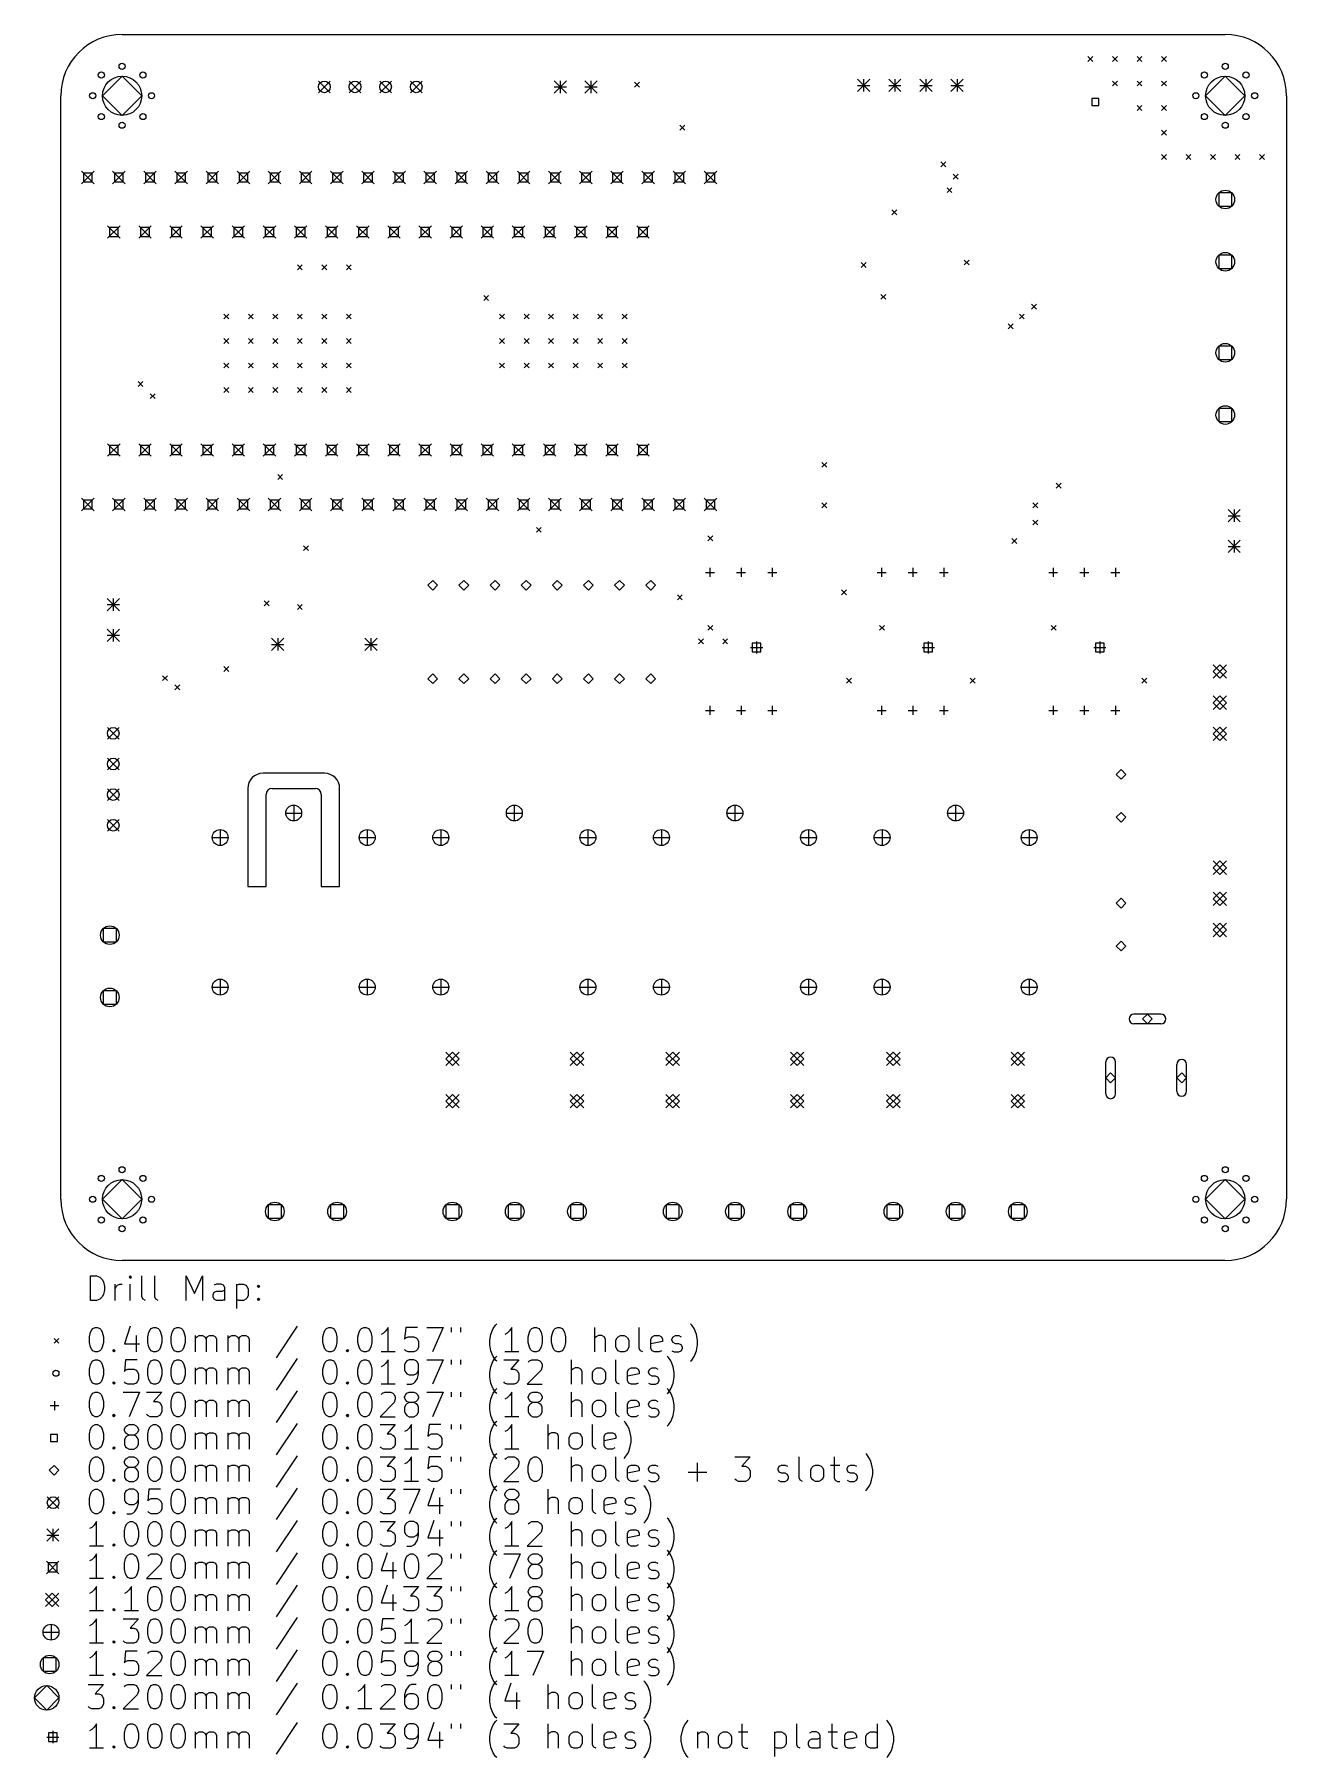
# Model space of a CAD drawing. Extents: x 1.88 to 5.91, y -7.11 to -1.57.
import ezdxf

# ---------------------------------------------------------------- set-up
doc = ezdxf.new("R2010")
doc.units = 0
doc.header["$MEASUREMENT"] = 0
doc.layers.add('BLACK', color=7, linetype='CONTINUOUS')

msp = doc.modelspace()

# ---------------------------------------------------------------- linework, layer by layer
at = {"layer": 'BLACK', "linetype": 'CONTINUOUS'}
for p, q in [((2.16535, -1.5748), (5.70866, -1.5748)), ((5.26772, -1.64567), (5.28346, -1.66142)), ((5.28346, -1.64567), (5.26772, -1.66142)), ((5.34646, -1.64567), (5.3622, -1.66142)), ((5.3622, -1.64567), (5.34646, -1.66142)), ((5.4252, -1.64567), (5.44094, -1.66142)), ((5.44094, -1.64567), (5.4252, -1.66142)), ((5.50394, -1.64567), (5.51969, -1.66142)), ((5.51969, -1.64567), (5.50394, -1.66142)), ((2.16535, -1.70866), (2.10236, -1.77165)), ((2.22835, -1.77165), (2.16535, -1.70866)), ((5.70866, -1.70866), (5.64567, -1.77165)), ((5.77165, -1.77165), (5.70866, -1.70866)), ((2.79626, -1.72441), (2.83366, -1.76181)), ((2.83366, -1.72441), (2.79626, -1.76181)), ((2.89469, -1.72441), (2.93209, -1.76181)), ((2.93209, -1.72441), (2.89469, -1.76181)), ((2.99311, -1.72441), (3.03051, -1.76181)), ((3.03051, -1.72441), (2.99311, -1.76181)), ((3.09154, -1.72441), (3.12894, -1.76181)), ((3.12894, -1.72441), (3.09154, -1.76181)), ((3.55315, -1.72343), (3.59252, -1.7628)), ((3.59252, -1.72343), (3.55315, -1.7628)), ((3.55315, -1.74311), (3.59252, -1.74311)), ((3.57283, -1.72343), (3.57283, -1.7628)), ((3.65157, -1.72343), (3.69094, -1.7628)), ((3.69094, -1.72343), (3.65157, -1.7628)), ((3.65157, -1.74311), (3.69094, -1.74311)), ((3.67126, -1.72343), (3.67126, -1.7628)), ((3.81102, -1.72835), (3.82677, -1.74409)), ((3.82677, -1.72835), (3.81102, -1.74409)), ((4.52756, -1.7185), (4.56693, -1.75787)), ((4.56693, -1.7185), (4.52756, -1.75787)), ((4.52756, -1.73819), (4.56693, -1.73819)), ((4.54724, -1.7185), (4.54724, -1.75787)), ((4.62756, -1.7185), (4.66693, -1.75787)), ((4.66693, -1.7185), (4.62756, -1.75787)), ((4.62756, -1.73819), (4.66693, -1.73819)), ((4.64724, -1.7185), (4.64724, -1.75787)), ((4.72756, -1.7185), (4.76693, -1.75787)), ((4.76693, -1.7185), (4.72756, -1.75787)), ((4.72756, -1.73819), (4.76693, -1.73819)), ((4.74724, -1.7185), (4.74724, -1.75787)), ((4.82756, -1.7185), (4.86693, -1.75787)), ((4.86693, -1.7185), (4.82756, -1.75787)), ((4.82756, -1.73819), (4.86693, -1.73819)), ((4.84724, -1.7185), (4.84724, -1.75787)), ((5.34646, -1.72441), (5.3622, -1.74016)), ((5.3622, -1.72441), (5.34646, -1.74016)), ((5.4252, -1.72441), (5.44094, -1.74016)), ((5.44094, -1.72441), (5.4252, -1.74016)), ((5.50394, -1.72441), (5.51969, -1.74016)), ((5.51969, -1.72441), (5.50394, -1.74016)), ((1.9685, -5.31496), (1.9685, -1.77165)), ((2.10236, -1.77165), (2.16535, -1.83465)), ((2.16535, -1.83465), (2.22835, -1.77165)), ((5.30247, -1.7802), (5.2802, -1.7802)), ((5.2802, -1.7802), (5.2802, -1.80247)), ((5.2802, -1.80247), (5.30247, -1.80247)), ((5.30247, -1.80247), (5.30247, -1.7802)), ((5.4252, -1.80315), (5.44094, -1.8189)), ((5.44094, -1.80315), (5.4252, -1.8189)), ((5.50394, -1.80315), (5.51969, -1.8189)), ((5.51969, -1.80315), (5.50394, -1.8189)), ((5.64567, -1.77165), (5.70866, -1.83465)), ((5.70866, -1.83465), (5.77165, -1.77165)), ((5.90551, -1.77165), (5.90551, -5.31496)), ((3.95669, -1.86614), (3.97244, -1.88189)), ((3.97244, -1.86614), (3.95669, -1.88189)), ((5.50394, -1.88189), (5.51969, -1.89764)), ((5.51969, -1.88189), (5.50394, -1.89764)), ((4.79528, -1.98425), (4.81102, -2)), ((4.81102, -1.98425), (4.79528, -2)), ((5.50394, -1.96063), (5.51969, -1.97638)), ((5.51969, -1.96063), (5.50394, -1.97638)), ((5.58268, -1.96063), (5.59843, -1.97638)), ((5.59843, -1.96063), (5.58268, -1.97638)), ((5.66142, -1.96063), (5.67717, -1.97638)), ((5.67717, -1.96063), (5.66142, -1.97638)), ((5.74016, -1.96063), (5.75591, -1.97638)), ((5.75591, -1.96063), (5.74016, -1.97638)), ((5.8189, -1.96063), (5.83465, -1.97638)), ((5.83465, -1.96063), (5.8189, -1.97638)), ((2.03504, -2.01398), (2.0752, -2.05413)), ((2.0752, -2.01398), (2.03504, -2.05413)), ((2.06932, -2.01986), (2.04092, -2.01986)), ((2.04092, -2.01986), (2.04092, -2.04825)), ((2.06932, -2.04825), (2.06932, -2.01986)), ((2.13504, -2.01398), (2.1752, -2.05413)), ((2.1752, -2.01398), (2.13504, -2.05413)), ((2.16932, -2.01986), (2.14092, -2.01986)), ((2.14092, -2.01986), (2.14092, -2.04825)), ((2.16932, -2.04825), (2.16932, -2.01986)), ((2.23504, -2.01398), (2.2752, -2.05413)), ((2.2752, -2.01398), (2.23504, -2.05413)), ((2.26932, -2.01986), (2.24092, -2.01986)), ((2.24092, -2.01986), (2.24092, -2.04825)), ((2.26932, -2.04825), (2.26932, -2.01986)), ((2.33504, -2.01398), (2.3752, -2.05413)), ((2.3752, -2.01398), (2.33504, -2.05413)), ((2.36932, -2.01986), (2.34092, -2.01986)), ((2.34092, -2.01986), (2.34092, -2.04825)), ((2.36932, -2.04825), (2.36932, -2.01986)), ((2.43504, -2.01398), (2.4752, -2.05413)), ((2.4752, -2.01398), (2.43504, -2.05413)), ((2.46932, -2.01986), (2.44092, -2.01986)), ((2.44092, -2.01986), (2.44092, -2.04825)), ((2.46932, -2.04825), (2.46932, -2.01986)), ((2.53504, -2.01398), (2.5752, -2.05413)), ((2.5752, -2.01398), (2.53504, -2.05413)), ((2.56932, -2.01986), (2.54092, -2.01986)), ((2.54092, -2.01986), (2.54092, -2.04825)), ((2.56932, -2.04825), (2.56932, -2.01986)), ((2.63504, -2.01398), (2.6752, -2.05413)), ((2.6752, -2.01398), (2.63504, -2.05413)), ((2.66932, -2.01986), (2.64092, -2.01986)), ((2.64092, -2.01986), (2.64092, -2.04825)), ((2.66932, -2.04825), (2.66932, -2.01986)), ((2.73504, -2.01398), (2.7752, -2.05413)), ((2.7752, -2.01398), (2.73504, -2.05413)), ((2.76932, -2.01986), (2.74092, -2.01986)), ((2.74092, -2.01986), (2.74092, -2.04825)), ((2.76932, -2.04825), (2.76932, -2.01986)), ((2.83504, -2.01398), (2.8752, -2.05413)), ((2.8752, -2.01398), (2.83504, -2.05413)), ((2.86932, -2.01986), (2.84092, -2.01986)), ((2.84092, -2.01986), (2.84092, -2.04825)), ((2.86932, -2.04825), (2.86932, -2.01986)), ((2.93504, -2.01398), (2.9752, -2.05413)), ((2.9752, -2.01398), (2.93504, -2.05413)), ((2.96932, -2.01986), (2.94092, -2.01986)), ((2.94092, -2.01986), (2.94092, -2.04825)), ((2.96932, -2.04825), (2.96932, -2.01986)), ((3.03504, -2.01398), (3.0752, -2.05413)), ((3.0752, -2.01398), (3.03504, -2.05413)), ((3.06932, -2.01986), (3.04092, -2.01986)), ((3.04092, -2.01986), (3.04092, -2.04825)), ((3.06932, -2.04825), (3.06932, -2.01986)), ((3.13504, -2.01398), (3.1752, -2.05413)), ((3.1752, -2.01398), (3.13504, -2.05413)), ((3.16932, -2.01986), (3.14092, -2.01986)), ((3.14092, -2.01986), (3.14092, -2.04825)), ((3.16932, -2.04825), (3.16932, -2.01986)), ((3.23504, -2.01398), (3.2752, -2.05413)), ((3.2752, -2.01398), (3.23504, -2.05413)), ((3.26932, -2.01986), (3.24092, -2.01986)), ((3.24092, -2.01986), (3.24092, -2.04825)), ((3.26932, -2.04825), (3.26932, -2.01986)), ((3.33504, -2.01398), (3.3752, -2.05413)), ((3.3752, -2.01398), (3.33504, -2.05413)), ((3.36932, -2.01986), (3.34092, -2.01986)), ((3.34092, -2.01986), (3.34092, -2.04825)), ((3.36932, -2.04825), (3.36932, -2.01986)), ((3.43504, -2.01398), (3.4752, -2.05413)), ((3.4752, -2.01398), (3.43504, -2.05413)), ((3.46932, -2.01986), (3.44092, -2.01986)), ((3.44092, -2.01986), (3.44092, -2.04825)), ((3.46932, -2.04825), (3.46932, -2.01986)), ((3.53504, -2.01398), (3.5752, -2.05413)), ((3.5752, -2.01398), (3.53504, -2.05413)), ((3.56932, -2.01986), (3.54092, -2.01986)), ((3.54092, -2.01986), (3.54092, -2.04825)), ((3.56932, -2.04825), (3.56932, -2.01986)), ((3.63504, -2.01398), (3.6752, -2.05413)), ((3.6752, -2.01398), (3.63504, -2.05413)), ((3.66932, -2.01986), (3.64092, -2.01986)), ((3.64092, -2.01986), (3.64092, -2.04825)), ((3.66932, -2.04825), (3.66932, -2.01986)), ((3.73504, -2.01398), (3.7752, -2.05413)), ((3.7752, -2.01398), (3.73504, -2.05413)), ((3.76932, -2.01986), (3.74092, -2.01986)), ((3.74092, -2.01986), (3.74092, -2.04825)), ((3.76932, -2.04825), (3.76932, -2.01986)), ((3.83504, -2.01398), (3.8752, -2.05413)), ((3.8752, -2.01398), (3.83504, -2.05413)), ((3.86932, -2.01986), (3.84092, -2.01986)), ((3.84092, -2.01986), (3.84092, -2.04825)), ((3.86932, -2.04825), (3.86932, -2.01986)), ((3.93504, -2.01398), (3.9752, -2.05413)), ((3.9752, -2.01398), (3.93504, -2.05413)), ((3.96932, -2.01986), (3.94092, -2.01986)), ((3.94092, -2.01986), (3.94092, -2.04825)), ((3.96932, -2.04825), (3.96932, -2.01986)), ((4.03504, -2.01398), (4.0752, -2.05413)), ((4.0752, -2.01398), (4.03504, -2.05413)), ((4.06932, -2.01986), (4.04092, -2.01986)), ((4.04092, -2.01986), (4.04092, -2.04825)), ((4.06932, -2.04825), (4.06932, -2.01986)), ((4.83465, -2.02362), (4.85039, -2.03937)), ((4.85039, -2.02362), (4.83465, -2.03937)), ((2.04092, -2.04825), (2.06932, -2.04825)), ((2.14092, -2.04825), (2.16932, -2.04825)), ((2.24092, -2.04825), (2.26932, -2.04825)), ((2.34092, -2.04825), (2.36932, -2.04825)), ((2.44092, -2.04825), (2.46932, -2.04825)), ((2.54092, -2.04825), (2.56932, -2.04825)), ((2.64092, -2.04825), (2.66932, -2.04825)), ((2.74092, -2.04825), (2.76932, -2.04825)), ((2.84092, -2.04825), (2.86932, -2.04825)), ((2.94092, -2.04825), (2.96932, -2.04825)), ((3.04092, -2.04825), (3.06932, -2.04825)), ((3.14092, -2.04825), (3.16932, -2.04825)), ((3.24092, -2.04825), (3.26932, -2.04825)), ((3.34092, -2.04825), (3.36932, -2.04825)), ((3.44092, -2.04825), (3.46932, -2.04825)), ((3.54092, -2.04825), (3.56932, -2.04825)), ((3.64092, -2.04825), (3.66932, -2.04825)), ((3.74092, -2.04825), (3.76932, -2.04825)), ((3.84092, -2.04825), (3.86932, -2.04825)), ((3.94092, -2.04825), (3.96932, -2.04825)), ((4.04092, -2.04825), (4.06932, -2.04825)), ((4.81496, -2.06693), (4.83071, -2.08268)), ((4.83071, -2.06693), (4.81496, -2.08268)), ((5.72982, -2.08357), (5.6875, -2.08357)), ((5.6875, -2.08357), (5.6875, -2.12588)), ((5.72982, -2.12588), (5.72982, -2.08357)), ((4.6378, -2.1378), (4.65354, -2.15354)), ((4.65354, -2.1378), (4.6378, -2.15354)), ((5.6875, -2.12588), (5.72982, -2.12588)), ((2.1186, -2.18898), (2.15876, -2.22913)), ((2.15876, -2.18898), (2.1186, -2.22913)), ((2.15288, -2.19486), (2.12448, -2.19486)), ((2.12448, -2.19486), (2.12448, -2.22325)), ((2.15288, -2.22325), (2.15288, -2.19486)), ((2.2186, -2.18898), (2.25876, -2.22913)), ((2.25876, -2.18898), (2.2186, -2.22913)), ((2.25288, -2.19486), (2.22448, -2.19486)), ((2.22448, -2.19486), (2.22448, -2.22325)), ((2.25288, -2.22325), (2.25288, -2.19486)), ((2.3186, -2.18898), (2.35876, -2.22913)), ((2.35876, -2.18898), (2.3186, -2.22913)), ((2.35288, -2.19486), (2.32448, -2.19486)), ((2.32448, -2.19486), (2.32448, -2.22325)), ((2.35288, -2.22325), (2.35288, -2.19486)), ((2.4186, -2.18898), (2.45876, -2.22913)), ((2.45876, -2.18898), (2.4186, -2.22913)), ((2.45288, -2.19486), (2.42448, -2.19486)), ((2.42448, -2.19486), (2.42448, -2.22325)), ((2.45288, -2.22325), (2.45288, -2.19486)), ((2.5186, -2.18898), (2.55876, -2.22913)), ((2.55876, -2.18898), (2.5186, -2.22913)), ((2.55288, -2.19486), (2.52448, -2.19486)), ((2.52448, -2.19486), (2.52448, -2.22325)), ((2.55288, -2.22325), (2.55288, -2.19486)), ((2.6186, -2.18898), (2.65876, -2.22913)), ((2.65876, -2.18898), (2.6186, -2.22913)), ((2.65288, -2.19486), (2.62448, -2.19486)), ((2.62448, -2.19486), (2.62448, -2.22325)), ((2.65288, -2.22325), (2.65288, -2.19486)), ((2.7186, -2.18898), (2.75876, -2.22913)), ((2.75876, -2.18898), (2.7186, -2.22913)), ((2.75288, -2.19486), (2.72448, -2.19486)), ((2.72448, -2.19486), (2.72448, -2.22325)), ((2.75288, -2.22325), (2.75288, -2.19486)), ((2.8186, -2.18898), (2.85876, -2.22913)), ((2.85876, -2.18898), (2.8186, -2.22913)), ((2.85288, -2.19486), (2.82448, -2.19486)), ((2.82448, -2.19486), (2.82448, -2.22325)), ((2.85288, -2.22325), (2.85288, -2.19486)), ((2.9186, -2.18898), (2.95876, -2.22913)), ((2.95876, -2.18898), (2.9186, -2.22913)), ((2.95288, -2.19486), (2.92448, -2.19486)), ((2.92448, -2.19486), (2.92448, -2.22325)), ((2.95288, -2.22325), (2.95288, -2.19486)), ((3.0186, -2.18898), (3.05876, -2.22913)), ((3.05876, -2.18898), (3.0186, -2.22913)), ((3.05288, -2.19486), (3.02448, -2.19486)), ((3.02448, -2.19486), (3.02448, -2.22325)), ((3.05288, -2.22325), (3.05288, -2.19486)), ((3.1186, -2.18898), (3.15876, -2.22913)), ((3.15876, -2.18898), (3.1186, -2.22913)), ((3.15288, -2.19486), (3.12448, -2.19486)), ((3.12448, -2.19486), (3.12448, -2.22325)), ((3.15288, -2.22325), (3.15288, -2.19486)), ((3.2186, -2.18898), (3.25876, -2.22913)), ((3.25876, -2.18898), (3.2186, -2.22913)), ((3.25288, -2.19486), (3.22448, -2.19486)), ((3.22448, -2.19486), (3.22448, -2.22325)), ((3.25288, -2.22325), (3.25288, -2.19486)), ((3.3186, -2.18898), (3.35876, -2.22913)), ((3.35876, -2.18898), (3.3186, -2.22913)), ((3.35288, -2.19486), (3.32448, -2.19486)), ((3.32448, -2.19486), (3.32448, -2.22325)), ((3.35288, -2.22325), (3.35288, -2.19486)), ((3.4186, -2.18898), (3.45876, -2.22913)), ((3.45876, -2.18898), (3.4186, -2.22913)), ((3.45288, -2.19486), (3.42448, -2.19486)), ((3.42448, -2.19486), (3.42448, -2.22325)), ((3.45288, -2.22325), (3.45288, -2.19486)), ((3.5186, -2.18898), (3.55876, -2.22913)), ((3.55876, -2.18898), (3.5186, -2.22913)), ((3.55288, -2.19486), (3.52448, -2.19486)), ((3.52448, -2.19486), (3.52448, -2.22325)), ((3.55288, -2.22325), (3.55288, -2.19486)), ((3.6186, -2.18898), (3.65876, -2.22913)), ((3.65876, -2.18898), (3.6186, -2.22913)), ((3.65288, -2.19486), (3.62448, -2.19486)), ((3.62448, -2.19486), (3.62448, -2.22325)), ((3.65288, -2.22325), (3.65288, -2.19486)), ((3.7186, -2.18898), (3.75876, -2.22913)), ((3.75876, -2.18898), (3.7186, -2.22913)), ((3.75288, -2.19486), (3.72448, -2.19486)), ((3.72448, -2.19486), (3.72448, -2.22325)), ((3.75288, -2.22325), (3.75288, -2.19486)), ((3.8186, -2.18898), (3.85876, -2.22913)), ((3.85876, -2.18898), (3.8186, -2.22913)), ((3.85288, -2.19486), (3.82448, -2.19486)), ((3.82448, -2.19486), (3.82448, -2.22325)), ((3.85288, -2.22325), (3.85288, -2.19486)), ((2.12448, -2.22325), (2.15288, -2.22325)), ((2.22448, -2.22325), (2.25288, -2.22325)), ((2.32448, -2.22325), (2.35288, -2.22325)), ((2.42448, -2.22325), (2.45288, -2.22325)), ((2.52448, -2.22325), (2.55288, -2.22325)), ((2.62448, -2.22325), (2.65288, -2.22325)), ((2.72448, -2.22325), (2.75288, -2.22325)), ((2.82448, -2.22325), (2.85288, -2.22325)), ((2.92448, -2.22325), (2.95288, -2.22325)), ((3.02448, -2.22325), (3.05288, -2.22325)), ((3.12448, -2.22325), (3.15288, -2.22325)), ((3.22448, -2.22325), (3.25288, -2.22325)), ((3.32448, -2.22325), (3.35288, -2.22325)), ((3.42448, -2.22325), (3.45288, -2.22325)), ((3.52448, -2.22325), (3.55288, -2.22325)), ((3.62448, -2.22325), (3.65288, -2.22325)), ((3.72448, -2.22325), (3.75288, -2.22325)), ((3.82448, -2.22325), (3.85288, -2.22325)), ((2.72835, -2.31496), (2.74409, -2.33071)), ((2.74409, -2.31496), (2.72835, -2.33071)), ((2.80709, -2.31496), (2.82283, -2.33071)), ((2.82283, -2.31496), (2.80709, -2.33071)), ((2.88583, -2.31496), (2.90157, -2.33071)), ((2.90157, -2.31496), (2.88583, -2.33071)), ((4.53937, -2.30709), (4.55512, -2.32283)), ((4.55512, -2.30709), (4.53937, -2.32283)), ((4.87008, -2.29921), (4.88583, -2.31496)), ((4.88583, -2.29921), (4.87008, -2.31496)), ((5.72982, -2.28357), (5.6875, -2.28357)), ((5.6875, -2.28357), (5.6875, -2.32588)), ((5.72982, -2.32588), (5.72982, -2.28357)), ((5.6875, -2.32588), (5.72982, -2.32588)), ((3.32677, -2.41339), (3.34252, -2.42913)), ((3.34252, -2.41339), (3.32677, -2.42913)), ((4.60236, -2.40945), (4.61811, -2.4252)), ((4.61811, -2.40945), (4.60236, -2.4252)), ((2.49213, -2.47244), (2.50787, -2.48819)), ((2.50787, -2.47244), (2.49213, -2.48819)), ((2.57087, -2.47244), (2.58661, -2.48819)), ((2.58661, -2.47244), (2.57087, -2.48819)), ((2.64961, -2.47244), (2.66535, -2.48819)), ((2.66535, -2.47244), (2.64961, -2.48819)), ((2.72835, -2.47244), (2.74409, -2.48819)), ((2.74409, -2.47244), (2.72835, -2.48819)), ((2.80709, -2.47244), (2.82283, -2.48819)), ((2.82283, -2.47244), (2.80709, -2.48819)), ((2.88583, -2.47244), (2.90157, -2.48819)), ((2.90157, -2.47244), (2.88583, -2.48819)), ((3.37795, -2.47244), (3.3937, -2.48819)), ((3.3937, -2.47244), (3.37795, -2.48819)), ((3.45669, -2.47244), (3.47244, -2.48819)), ((3.47244, -2.47244), (3.45669, -2.48819)), ((3.53543, -2.47244), (3.55118, -2.48819)), ((3.55118, -2.47244), (3.53543, -2.48819)), ((3.61417, -2.47244), (3.62992, -2.48819)), ((3.62992, -2.47244), (3.61417, -2.48819)), ((3.69291, -2.47244), (3.70866, -2.48819)), ((3.70866, -2.47244), (3.69291, -2.48819)), ((3.77165, -2.47244), (3.7874, -2.48819)), ((3.7874, -2.47244), (3.77165, -2.48819)), ((5.04724, -2.47244), (5.06299, -2.48819)), ((5.06299, -2.47244), (5.04724, -2.48819)), ((5.08661, -2.44094), (5.10236, -2.45669)), ((5.10236, -2.44094), (5.08661, -2.45669)), ((5.01181, -2.50394), (5.02756, -2.51969)), ((5.02756, -2.50394), (5.01181, -2.51969)), ((2.49213, -2.55118), (2.50787, -2.56693)), ((2.50787, -2.55118), (2.49213, -2.56693)), ((2.57087, -2.55118), (2.58661, -2.56693)), ((2.58661, -2.55118), (2.57087, -2.56693)), ((2.64961, -2.55118), (2.66535, -2.56693)), ((2.66535, -2.55118), (2.64961, -2.56693)), ((2.72835, -2.55118), (2.74409, -2.56693)), ((2.74409, -2.55118), (2.72835, -2.56693)), ((2.80709, -2.55118), (2.82283, -2.56693)), ((2.82283, -2.55118), (2.80709, -2.56693)), ((2.88583, -2.55118), (2.90157, -2.56693)), ((2.90157, -2.55118), (2.88583, -2.56693)), ((3.37795, -2.55118), (3.3937, -2.56693)), ((3.3937, -2.55118), (3.37795, -2.56693)), ((3.45669, -2.55118), (3.47244, -2.56693)), ((3.47244, -2.55118), (3.45669, -2.56693)), ((3.53543, -2.55118), (3.55118, -2.56693)), ((3.55118, -2.55118), (3.53543, -2.56693)), ((3.61417, -2.55118), (3.62992, -2.56693)), ((3.62992, -2.55118), (3.61417, -2.56693)), ((3.69291, -2.55118), (3.70866, -2.56693)), ((3.70866, -2.55118), (3.69291, -2.56693)), ((3.77165, -2.55118), (3.7874, -2.56693)), ((3.7874, -2.55118), (3.77165, -2.56693)), ((5.72982, -2.57569), (5.6875, -2.57569)), ((5.6875, -2.57569), (5.6875, -2.61801)), ((5.72982, -2.61801), (5.72982, -2.57569)), ((2.49213, -2.62992), (2.50787, -2.64567)), ((2.50787, -2.62992), (2.49213, -2.64567)), ((2.57087, -2.62992), (2.58661, -2.64567)), ((2.58661, -2.62992), (2.57087, -2.64567)), ((2.64961, -2.62992), (2.66535, -2.64567)), ((2.66535, -2.62992), (2.64961, -2.64567)), ((2.72835, -2.62992), (2.74409, -2.64567)), ((2.74409, -2.62992), (2.72835, -2.64567)), ((2.80709, -2.62992), (2.82283, -2.64567)), ((2.82283, -2.62992), (2.80709, -2.64567)), ((2.88583, -2.62992), (2.90157, -2.64567)), ((2.90157, -2.62992), (2.88583, -2.64567)), ((3.37795, -2.62992), (3.3937, -2.64567)), ((3.3937, -2.62992), (3.37795, -2.64567)), ((3.45669, -2.62992), (3.47244, -2.64567)), ((3.47244, -2.62992), (3.45669, -2.64567)), ((3.53543, -2.62992), (3.55118, -2.64567)), ((3.55118, -2.62992), (3.53543, -2.64567)), ((3.61417, -2.62992), (3.62992, -2.64567)), ((3.62992, -2.62992), (3.61417, -2.64567)), ((3.69291, -2.62992), (3.70866, -2.64567)), ((3.70866, -2.62992), (3.69291, -2.64567)), ((3.77165, -2.62992), (3.7874, -2.64567)), ((3.7874, -2.62992), (3.77165, -2.64567)), ((5.6875, -2.61801), (5.72982, -2.61801)), ((2.21654, -2.68898), (2.23228, -2.70472)), ((2.23228, -2.68898), (2.21654, -2.70472)), ((2.49213, -2.70866), (2.50787, -2.72441)), ((2.50787, -2.70866), (2.49213, -2.72441)), ((2.57087, -2.70866), (2.58661, -2.72441)), ((2.58661, -2.70866), (2.57087, -2.72441)), ((2.64961, -2.70866), (2.66535, -2.72441)), ((2.66535, -2.70866), (2.64961, -2.72441)), ((2.72835, -2.70866), (2.74409, -2.72441)), ((2.74409, -2.70866), (2.72835, -2.72441)), ((2.80709, -2.70866), (2.82283, -2.72441)), ((2.82283, -2.70866), (2.80709, -2.72441)), ((2.88583, -2.70866), (2.90157, -2.72441)), ((2.90157, -2.70866), (2.88583, -2.72441)), ((2.25591, -2.72835), (2.27165, -2.74409)), ((2.27165, -2.72835), (2.25591, -2.74409)), ((5.72982, -2.77569), (5.6875, -2.77569)), ((5.6875, -2.77569), (5.6875, -2.81801)), ((5.6875, -2.81801), (5.72982, -2.81801)), ((5.72982, -2.81801), (5.72982, -2.77569)), ((2.1186, -2.88898), (2.15876, -2.92913)), ((2.15876, -2.88898), (2.1186, -2.92913)), ((2.15288, -2.89486), (2.12448, -2.89486)), ((2.12448, -2.89486), (2.12448, -2.92325)), ((2.12448, -2.92325), (2.15288, -2.92325)), ((2.15288, -2.92325), (2.15288, -2.89486)), ((2.2186, -2.88898), (2.25876, -2.92913)), ((2.25876, -2.88898), (2.2186, -2.92913)), ((2.25288, -2.89486), (2.22448, -2.89486)), ((2.22448, -2.89486), (2.22448, -2.92325)), ((2.22448, -2.92325), (2.25288, -2.92325)), ((2.25288, -2.92325), (2.25288, -2.89486)), ((2.3186, -2.88898), (2.35876, -2.92913)), ((2.35876, -2.88898), (2.3186, -2.92913)), ((2.35288, -2.89486), (2.32448, -2.89486)), ((2.32448, -2.89486), (2.32448, -2.92325)), ((2.32448, -2.92325), (2.35288, -2.92325)), ((2.35288, -2.92325), (2.35288, -2.89486)), ((2.4186, -2.88898), (2.45876, -2.92913)), ((2.45876, -2.88898), (2.4186, -2.92913)), ((2.45288, -2.89486), (2.42448, -2.89486)), ((2.42448, -2.89486), (2.42448, -2.92325)), ((2.42448, -2.92325), (2.45288, -2.92325)), ((2.45288, -2.92325), (2.45288, -2.89486)), ((2.5186, -2.88898), (2.55876, -2.92913)), ((2.55876, -2.88898), (2.5186, -2.92913)), ((2.55288, -2.89486), (2.52448, -2.89486)), ((2.52448, -2.89486), (2.52448, -2.92325)), ((2.52448, -2.92325), (2.55288, -2.92325)), ((2.55288, -2.92325), (2.55288, -2.89486)), ((2.6186, -2.88898), (2.65876, -2.92913)), ((2.65876, -2.88898), (2.6186, -2.92913)), ((2.65288, -2.89486), (2.62448, -2.89486)), ((2.62448, -2.89486), (2.62448, -2.92325)), ((2.62448, -2.92325), (2.65288, -2.92325)), ((2.65288, -2.92325), (2.65288, -2.89486)), ((2.7186, -2.88898), (2.75876, -2.92913)), ((2.75876, -2.88898), (2.7186, -2.92913)), ((2.75288, -2.89486), (2.72448, -2.89486)), ((2.72448, -2.89486), (2.72448, -2.92325)), ((2.72448, -2.92325), (2.75288, -2.92325)), ((2.75288, -2.92325), (2.75288, -2.89486)), ((2.8186, -2.88898), (2.85876, -2.92913)), ((2.85876, -2.88898), (2.8186, -2.92913)), ((2.85288, -2.89486), (2.82448, -2.89486)), ((2.82448, -2.89486), (2.82448, -2.92325)), ((2.82448, -2.92325), (2.85288, -2.92325)), ((2.85288, -2.92325), (2.85288, -2.89486)), ((2.9186, -2.88898), (2.95876, -2.92913)), ((2.95876, -2.88898), (2.9186, -2.92913)), ((2.95288, -2.89486), (2.92448, -2.89486)), ((2.92448, -2.89486), (2.92448, -2.92325)), ((2.92448, -2.92325), (2.95288, -2.92325)), ((2.95288, -2.92325), (2.95288, -2.89486)), ((3.0186, -2.88898), (3.05876, -2.92913)), ((3.05876, -2.88898), (3.0186, -2.92913)), ((3.05288, -2.89486), (3.02448, -2.89486)), ((3.02448, -2.89486), (3.02448, -2.92325)), ((3.02448, -2.92325), (3.05288, -2.92325)), ((3.05288, -2.92325), (3.05288, -2.89486)), ((3.1186, -2.88898), (3.15876, -2.92913)), ((3.15876, -2.88898), (3.1186, -2.92913)), ((3.15288, -2.89486), (3.12448, -2.89486)), ((3.12448, -2.89486), (3.12448, -2.92325)), ((3.12448, -2.92325), (3.15288, -2.92325)), ((3.15288, -2.92325), (3.15288, -2.89486)), ((3.2186, -2.88898), (3.25876, -2.92913)), ((3.25876, -2.88898), (3.2186, -2.92913)), ((3.25288, -2.89486), (3.22448, -2.89486)), ((3.22448, -2.89486), (3.22448, -2.92325)), ((3.22448, -2.92325), (3.25288, -2.92325)), ((3.25288, -2.92325), (3.25288, -2.89486)), ((3.3186, -2.88898), (3.35876, -2.92913)), ((3.35876, -2.88898), (3.3186, -2.92913)), ((3.35288, -2.89486), (3.32448, -2.89486)), ((3.32448, -2.89486), (3.32448, -2.92325)), ((3.32448, -2.92325), (3.35288, -2.92325)), ((3.35288, -2.92325), (3.35288, -2.89486)), ((3.4186, -2.88898), (3.45876, -2.92913)), ((3.45876, -2.88898), (3.4186, -2.92913)), ((3.45288, -2.89486), (3.42448, -2.89486)), ((3.42448, -2.89486), (3.42448, -2.92325)), ((3.42448, -2.92325), (3.45288, -2.92325)), ((3.45288, -2.92325), (3.45288, -2.89486)), ((3.5186, -2.88898), (3.55876, -2.92913)), ((3.55876, -2.88898), (3.5186, -2.92913)), ((3.55288, -2.89486), (3.52448, -2.89486)), ((3.52448, -2.89486), (3.52448, -2.92325)), ((3.52448, -2.92325), (3.55288, -2.92325)), ((3.55288, -2.92325), (3.55288, -2.89486)), ((3.6186, -2.88898), (3.65876, -2.92913)), ((3.65876, -2.88898), (3.6186, -2.92913)), ((3.65288, -2.89486), (3.62448, -2.89486)), ((3.62448, -2.89486), (3.62448, -2.92325)), ((3.62448, -2.92325), (3.65288, -2.92325)), ((3.65288, -2.92325), (3.65288, -2.89486)), ((3.7186, -2.88898), (3.75876, -2.92913)), ((3.75876, -2.88898), (3.7186, -2.92913)), ((3.75288, -2.89486), (3.72448, -2.89486)), ((3.72448, -2.89486), (3.72448, -2.92325)), ((3.72448, -2.92325), (3.75288, -2.92325)), ((3.75288, -2.92325), (3.75288, -2.89486)), ((3.8186, -2.88898), (3.85876, -2.92913)), ((3.85876, -2.88898), (3.8186, -2.92913)), ((3.85288, -2.89486), (3.82448, -2.89486)), ((3.82448, -2.89486), (3.82448, -2.92325)), ((3.82448, -2.92325), (3.85288, -2.92325)), ((3.85288, -2.92325), (3.85288, -2.89486)), ((4.41339, -2.94882), (4.42913, -2.96457)), ((4.42913, -2.94882), (4.41339, -2.96457)), ((2.66535, -2.98819), (2.6811, -3.00394)), ((2.6811, -2.98819), (2.66535, -3.00394)), ((5.16535, -3.01594), (5.1811, -3.03169)), ((5.1811, -3.01594), (5.16535, -3.03169)), ((2.03504, -3.06398), (2.0752, -3.10413)), ((2.0752, -3.06398), (2.03504, -3.10413)), ((2.06932, -3.06986), (2.04092, -3.06986)), ((2.04092, -3.06986), (2.04092, -3.09825)), ((2.04092, -3.09825), (2.06932, -3.09825)), ((2.06932, -3.09825), (2.06932, -3.06986)), ((2.13504, -3.06398), (2.1752, -3.10413)), ((2.1752, -3.06398), (2.13504, -3.10413)), ((2.16932, -3.06986), (2.14092, -3.06986)), ((2.14092, -3.06986), (2.14092, -3.09825)), ((2.14092, -3.09825), (2.16932, -3.09825)), ((2.16932, -3.09825), (2.16932, -3.06986)), ((2.23504, -3.06398), (2.2752, -3.10413)), ((2.2752, -3.06398), (2.23504, -3.10413)), ((2.26932, -3.06986), (2.24092, -3.06986)), ((2.24092, -3.06986), (2.24092, -3.09825)), ((2.24092, -3.09825), (2.26932, -3.09825)), ((2.26932, -3.09825), (2.26932, -3.06986)), ((2.33504, -3.06398), (2.3752, -3.10413)), ((2.3752, -3.06398), (2.33504, -3.10413)), ((2.36932, -3.06986), (2.34092, -3.06986)), ((2.34092, -3.06986), (2.34092, -3.09825)), ((2.34092, -3.09825), (2.36932, -3.09825)), ((2.36932, -3.09825), (2.36932, -3.06986)), ((2.43504, -3.06398), (2.4752, -3.10413)), ((2.4752, -3.06398), (2.43504, -3.10413)), ((2.46932, -3.06986), (2.44092, -3.06986)), ((2.44092, -3.06986), (2.44092, -3.09825)), ((2.44092, -3.09825), (2.46932, -3.09825)), ((2.46932, -3.09825), (2.46932, -3.06986)), ((2.53504, -3.06398), (2.5752, -3.10413)), ((2.5752, -3.06398), (2.53504, -3.10413)), ((2.56932, -3.06986), (2.54092, -3.06986)), ((2.54092, -3.06986), (2.54092, -3.09825)), ((2.54092, -3.09825), (2.56932, -3.09825)), ((2.56932, -3.09825), (2.56932, -3.06986)), ((2.63504, -3.06398), (2.6752, -3.10413)), ((2.6752, -3.06398), (2.63504, -3.10413)), ((2.66932, -3.06986), (2.64092, -3.06986)), ((2.64092, -3.06986), (2.64092, -3.09825)), ((2.64092, -3.09825), (2.66932, -3.09825)), ((2.66932, -3.09825), (2.66932, -3.06986)), ((2.73504, -3.06398), (2.7752, -3.10413)), ((2.7752, -3.06398), (2.73504, -3.10413)), ((2.76932, -3.06986), (2.74092, -3.06986)), ((2.74092, -3.06986), (2.74092, -3.09825)), ((2.74092, -3.09825), (2.76932, -3.09825)), ((2.76932, -3.09825), (2.76932, -3.06986)), ((2.83504, -3.06398), (2.8752, -3.10413)), ((2.8752, -3.06398), (2.83504, -3.10413)), ((2.86932, -3.06986), (2.84092, -3.06986)), ((2.84092, -3.06986), (2.84092, -3.09825)), ((2.84092, -3.09825), (2.86932, -3.09825)), ((2.86932, -3.09825), (2.86932, -3.06986)), ((2.93504, -3.06398), (2.9752, -3.10413)), ((2.9752, -3.06398), (2.93504, -3.10413)), ((2.96932, -3.06986), (2.94092, -3.06986)), ((2.94092, -3.06986), (2.94092, -3.09825)), ((2.94092, -3.09825), (2.96932, -3.09825)), ((2.96932, -3.09825), (2.96932, -3.06986)), ((3.03504, -3.06398), (3.0752, -3.10413)), ((3.0752, -3.06398), (3.03504, -3.10413)), ((3.06932, -3.06986), (3.04092, -3.06986)), ((3.04092, -3.06986), (3.04092, -3.09825)), ((3.04092, -3.09825), (3.06932, -3.09825)), ((3.06932, -3.09825), (3.06932, -3.06986)), ((3.13504, -3.06398), (3.1752, -3.10413)), ((3.1752, -3.06398), (3.13504, -3.10413)), ((3.16932, -3.06986), (3.14092, -3.06986)), ((3.14092, -3.06986), (3.14092, -3.09825)), ((3.14092, -3.09825), (3.16932, -3.09825)), ((3.16932, -3.09825), (3.16932, -3.06986)), ((3.23504, -3.06398), (3.2752, -3.10413)), ((3.2752, -3.06398), (3.23504, -3.10413)), ((3.26932, -3.06986), (3.24092, -3.06986)), ((3.24092, -3.06986), (3.24092, -3.09825)), ((3.24092, -3.09825), (3.26932, -3.09825)), ((3.26932, -3.09825), (3.26932, -3.06986)), ((3.33504, -3.06398), (3.3752, -3.10413)), ((3.3752, -3.06398), (3.33504, -3.10413)), ((3.36932, -3.06986), (3.34092, -3.06986)), ((3.34092, -3.06986), (3.34092, -3.09825)), ((3.34092, -3.09825), (3.36932, -3.09825)), ((3.36932, -3.09825), (3.36932, -3.06986)), ((3.43504, -3.06398), (3.4752, -3.10413)), ((3.4752, -3.06398), (3.43504, -3.10413)), ((3.46932, -3.06986), (3.44092, -3.06986)), ((3.44092, -3.06986), (3.44092, -3.09825)), ((3.44092, -3.09825), (3.46932, -3.09825)), ((3.46932, -3.09825), (3.46932, -3.06986)), ((3.53504, -3.06398), (3.5752, -3.10413)), ((3.5752, -3.06398), (3.53504, -3.10413)), ((3.56932, -3.06986), (3.54092, -3.06986)), ((3.54092, -3.06986), (3.54092, -3.09825)), ((3.54092, -3.09825), (3.56932, -3.09825)), ((3.56932, -3.09825), (3.56932, -3.06986)), ((3.63504, -3.06398), (3.6752, -3.10413)), ((3.6752, -3.06398), (3.63504, -3.10413)), ((3.66932, -3.06986), (3.64092, -3.06986)), ((3.64092, -3.06986), (3.64092, -3.09825)), ((3.64092, -3.09825), (3.66932, -3.09825)), ((3.66932, -3.09825), (3.66932, -3.06986)), ((3.73504, -3.06398), (3.7752, -3.10413)), ((3.7752, -3.06398), (3.73504, -3.10413)), ((3.76932, -3.06986), (3.74092, -3.06986)), ((3.74092, -3.06986), (3.74092, -3.09825)), ((3.74092, -3.09825), (3.76932, -3.09825)), ((3.76932, -3.09825), (3.76932, -3.06986)), ((3.83504, -3.06398), (3.8752, -3.10413)), ((3.8752, -3.06398), (3.83504, -3.10413)), ((3.86932, -3.06986), (3.84092, -3.06986)), ((3.84092, -3.06986), (3.84092, -3.09825)), ((3.84092, -3.09825), (3.86932, -3.09825)), ((3.86932, -3.09825), (3.86932, -3.06986)), ((3.93504, -3.06398), (3.9752, -3.10413)), ((3.9752, -3.06398), (3.93504, -3.10413)), ((3.96932, -3.06986), (3.94092, -3.06986)), ((3.94092, -3.06986), (3.94092, -3.09825)), ((3.94092, -3.09825), (3.96932, -3.09825)), ((3.96932, -3.09825), (3.96932, -3.06986)), ((4.03504, -3.06398), (4.0752, -3.10413)), ((4.0752, -3.06398), (4.03504, -3.10413)), ((4.06932, -3.06986), (4.04092, -3.06986)), ((4.04092, -3.06986), (4.04092, -3.09825)), ((4.04092, -3.09825), (4.06932, -3.09825)), ((4.06932, -3.09825), (4.06932, -3.06986)), ((4.41339, -3.07874), (4.42913, -3.09449)), ((4.42913, -3.07874), (4.41339, -3.09449)), ((5.09055, -3.07894), (5.1063, -3.09469)), ((5.1063, -3.07894), (5.09055, -3.09469)), ((5.09055, -3.13406), (5.1063, -3.1498)), ((5.1063, -3.13406), (5.09055, -3.1498)), ((5.71752, -3.10039), (5.75689, -3.13976)), ((5.75689, -3.10039), (5.71752, -3.13976)), ((5.71752, -3.12008), (5.75689, -3.12008)), ((5.7372, -3.10039), (5.7372, -3.13976)), ((3.49606, -3.15748), (3.51181, -3.17323)), ((3.51181, -3.15748), (3.49606, -3.17323)), ((4.04724, -3.18504), (4.06299, -3.20079)), ((4.06299, -3.18504), (4.04724, -3.20079)), ((5.02362, -3.19311), (5.03937, -3.20886)), ((5.03937, -3.19311), (5.02362, -3.20886)), ((5.71752, -3.19882), (5.75689, -3.23819)), ((5.75689, -3.19882), (5.71752, -3.23819)), ((5.7372, -3.19882), (5.7372, -3.23819)), ((2.74803, -3.21654), (2.76378, -3.23228)), ((2.76378, -3.21654), (2.74803, -3.23228)), ((5.71752, -3.2185), (5.75689, -3.2185)), ((4.03917, -3.30217), (4.06791, -3.30217)), ((4.05354, -3.2878), (4.05354, -3.31654)), ((4.13917, -3.30217), (4.16791, -3.30217)), ((4.15354, -3.2878), (4.15354, -3.31654)), ((4.23917, -3.30217), (4.26791, -3.30217)), ((4.25354, -3.2878), (4.25354, -3.31654)), ((4.59035, -3.30217), (4.61909, -3.30217)), ((4.60472, -3.2878), (4.60472, -3.31654)), ((4.69035, -3.30217), (4.71909, -3.30217)), ((4.70472, -3.2878), (4.70472, -3.31654)), ((4.79035, -3.30217), (4.81909, -3.30217)), ((4.80472, -3.2878), (4.80472, -3.31654)), ((5.14154, -3.30217), (5.17028, -3.30217)), ((5.15591, -3.2878), (5.15591, -3.31654)), ((5.24154, -3.30217), (5.27028, -3.30217)), ((5.25591, -3.2878), (5.25591, -3.31654)), ((5.34154, -3.30217), (5.37028, -3.30217)), ((5.35591, -3.2878), (5.35591, -3.31654)), ((3.16319, -3.32776), (3.14744, -3.3435)), ((3.14744, -3.3435), (3.16319, -3.35925)), ((3.17894, -3.3435), (3.16319, -3.32776)), ((3.16319, -3.35925), (3.17894, -3.3435)), ((3.26319, -3.32776), (3.24744, -3.3435)), ((3.24744, -3.3435), (3.26319, -3.35925)), ((3.27894, -3.3435), (3.26319, -3.32776)), ((3.26319, -3.35925), (3.27894, -3.3435)), ((3.36319, -3.32776), (3.34744, -3.3435)), ((3.34744, -3.3435), (3.36319, -3.35925)), ((3.37894, -3.3435), (3.36319, -3.32776)), ((3.36319, -3.35925), (3.37894, -3.3435)), ((3.46319, -3.32776), (3.44744, -3.3435)), ((3.44744, -3.3435), (3.46319, -3.35925)), ((3.47894, -3.3435), (3.46319, -3.32776)), ((3.46319, -3.35925), (3.47894, -3.3435)), ((3.56319, -3.32776), (3.54744, -3.3435)), ((3.54744, -3.3435), (3.56319, -3.35925)), ((3.57894, -3.3435), (3.56319, -3.32776)), ((3.56319, -3.35925), (3.57894, -3.3435)), ((3.66319, -3.32776), (3.64744, -3.3435)), ((3.64744, -3.3435), (3.66319, -3.35925)), ((3.67894, -3.3435), (3.66319, -3.32776)), ((3.66319, -3.35925), (3.67894, -3.3435)), ((3.76319, -3.32776), (3.74744, -3.3435)), ((3.74744, -3.3435), (3.76319, -3.35925)), ((3.77894, -3.3435), (3.76319, -3.32776)), ((3.76319, -3.35925), (3.77894, -3.3435)), ((3.86319, -3.32776), (3.84744, -3.3435)), ((3.84744, -3.3435), (3.86319, -3.35925)), ((3.87894, -3.3435), (3.86319, -3.32776)), ((3.86319, -3.35925), (3.87894, -3.3435)), ((3.94882, -3.37402), (3.96457, -3.38976)), ((3.96457, -3.37402), (3.94882, -3.38976)), ((4.47638, -3.35827), (4.49213, -3.37402)), ((4.49213, -3.35827), (4.47638, -3.37402)), ((2.11713, -3.38583), (2.1565, -3.4252)), ((2.1565, -3.38583), (2.11713, -3.4252)), ((2.11713, -3.40551), (2.1565, -3.40551)), ((2.13681, -3.38583), (2.13681, -3.4252)), ((2.62205, -3.3937), (2.6378, -3.40945)), ((2.6378, -3.3937), (2.62205, -3.40945)), ((2.72835, -3.40551), (2.74409, -3.42126)), ((2.74409, -3.40551), (2.72835, -3.42126)), ((2.11713, -3.48425), (2.1565, -3.52362)), ((2.1565, -3.48425), (2.11713, -3.52362)), ((2.13681, -3.48425), (2.13681, -3.52362)), ((4.04724, -3.47244), (4.06299, -3.48819)), ((4.06299, -3.47244), (4.04724, -3.48819)), ((4.59843, -3.47244), (4.61417, -3.48819)), ((4.61417, -3.47244), (4.59843, -3.48819)), ((5.14961, -3.47244), (5.16535, -3.48819)), ((5.16535, -3.47244), (5.14961, -3.48819)), ((2.11713, -3.50394), (2.1565, -3.50394)), ((2.64567, -3.51378), (2.68504, -3.55315)), ((2.68504, -3.51378), (2.64567, -3.55315)), ((2.64567, -3.53346), (2.68504, -3.53346)), ((2.66535, -3.51378), (2.66535, -3.55315)), ((2.94488, -3.51378), (2.98425, -3.55315)), ((2.98425, -3.51378), (2.94488, -3.55315)), ((2.94488, -3.53346), (2.98425, -3.53346)), ((2.96457, -3.51378), (2.96457, -3.55315)), ((4.01679, -3.51575), (4.03254, -3.5315)), ((4.03254, -3.51575), (4.01679, -3.5315)), ((4.09449, -3.51575), (4.11024, -3.5315)), ((4.11024, -3.51575), (4.09449, -3.5315)), ((4.21746, -3.52939), (4.18962, -3.52939)), ((4.18962, -3.52939), (4.18962, -3.55723)), ((4.20354, -3.52362), (4.20354, -3.56299)), ((4.21746, -3.55723), (4.21746, -3.52939)), ((4.76864, -3.52939), (4.7408, -3.52939)), ((4.7408, -3.52939), (4.7408, -3.55723)), ((4.75472, -3.52362), (4.75472, -3.56299)), ((4.76864, -3.55723), (4.76864, -3.52939)), ((5.31983, -3.52939), (5.29199, -3.52939)), ((5.29199, -3.52939), (5.29199, -3.55723)), ((5.30591, -3.52362), (5.30591, -3.56299)), ((5.31983, -3.55723), (5.31983, -3.52939)), ((4.18386, -3.54331), (4.22323, -3.54331)), ((4.18962, -3.55723), (4.21746, -3.55723)), ((4.73504, -3.54331), (4.77441, -3.54331)), ((4.7408, -3.55723), (4.76864, -3.55723)), ((5.28622, -3.54331), (5.32559, -3.54331)), ((5.29199, -3.55723), (5.31983, -3.55723)), ((2.29528, -3.63386), (2.31102, -3.64961)), ((2.31102, -3.63386), (2.29528, -3.64961)), ((2.49213, -3.60433), (2.50787, -3.62008)), ((2.50787, -3.60433), (2.49213, -3.62008)), ((3.16319, -3.62776), (3.14744, -3.6435)), ((3.14744, -3.6435), (3.16319, -3.65925)), ((3.17894, -3.6435), (3.16319, -3.62776)), ((3.16319, -3.65925), (3.17894, -3.6435)), ((3.26319, -3.62776), (3.24744, -3.6435)), ((3.24744, -3.6435), (3.26319, -3.65925)), ((3.27894, -3.6435), (3.26319, -3.62776)), ((3.26319, -3.65925), (3.27894, -3.6435)), ((3.36319, -3.62776), (3.34744, -3.6435)), ((3.34744, -3.6435), (3.36319, -3.65925)), ((3.37894, -3.6435), (3.36319, -3.62776)), ((3.36319, -3.65925), (3.37894, -3.6435)), ((3.46319, -3.62776), (3.44744, -3.6435)), ((3.44744, -3.6435), (3.46319, -3.65925)), ((3.47894, -3.6435), (3.46319, -3.62776)), ((3.46319, -3.65925), (3.47894, -3.6435)), ((3.56319, -3.62776), (3.54744, -3.6435)), ((3.54744, -3.6435), (3.56319, -3.65925)), ((3.57894, -3.6435), (3.56319, -3.62776)), ((3.56319, -3.65925), (3.57894, -3.6435)), ((3.66319, -3.62776), (3.64744, -3.6435)), ((3.64744, -3.6435), (3.66319, -3.65925)), ((3.67894, -3.6435), (3.66319, -3.62776)), ((3.66319, -3.65925), (3.67894, -3.6435)), ((3.76319, -3.62776), (3.74744, -3.6435)), ((3.74744, -3.6435), (3.76319, -3.65925)), ((3.77894, -3.6435), (3.76319, -3.62776)), ((3.76319, -3.65925), (3.77894, -3.6435)), ((3.86319, -3.62776), (3.84744, -3.6435)), ((3.84744, -3.6435), (3.86319, -3.65925)), ((3.87894, -3.6435), (3.86319, -3.62776)), ((3.86319, -3.65925), (3.87894, -3.6435)), ((4.49213, -3.64173), (4.50787, -3.65748)), ((4.50787, -3.64173), (4.49213, -3.65748)), ((4.88976, -3.64173), (4.90551, -3.65748)), ((4.90551, -3.64173), (4.88976, -3.65748)), ((5.44094, -3.64173), (5.45669, -3.65748)), ((5.45669, -3.64173), (5.44094, -3.65748)), ((5.66949, -3.59882), (5.7128, -3.64213)), ((5.7128, -3.59882), (5.66949, -3.64213)), ((5.69114, -3.59882), (5.66949, -3.62047)), ((5.66949, -3.62047), (5.69114, -3.64213)), ((5.7128, -3.62047), (5.69114, -3.59882)), ((5.69114, -3.64213), (5.7128, -3.62047)), ((2.33465, -3.66339), (2.35039, -3.67913)), ((2.35039, -3.66339), (2.33465, -3.67913)), ((5.66949, -3.69882), (5.7128, -3.74213)), ((5.7128, -3.69882), (5.66949, -3.74213)), ((5.69114, -3.69882), (5.66949, -3.72047)), ((5.7128, -3.72047), (5.69114, -3.69882)), ((4.03917, -3.74508), (4.06791, -3.74508)), ((4.05354, -3.73071), (4.05354, -3.75945)), ((4.13917, -3.74508), (4.16791, -3.74508)), ((4.15354, -3.73071), (4.15354, -3.75945)), ((4.23917, -3.74508), (4.26791, -3.74508)), ((4.25354, -3.73071), (4.25354, -3.75945)), ((4.59035, -3.74508), (4.61909, -3.74508)), ((4.60472, -3.73071), (4.60472, -3.75945)), ((4.69035, -3.74508), (4.71909, -3.74508)), ((4.70472, -3.73071), (4.70472, -3.75945)), ((4.79035, -3.74508), (4.81909, -3.74508)), ((4.80472, -3.73071), (4.80472, -3.75945)), ((5.14154, -3.74508), (5.17028, -3.74508)), ((5.15591, -3.73071), (5.15591, -3.75945)), ((5.24154, -3.74508), (5.27028, -3.74508)), ((5.25591, -3.73071), (5.25591, -3.75945)), ((5.34154, -3.74508), (5.37028, -3.74508)), ((5.35591, -3.73071), (5.35591, -3.75945)), ((5.66949, -3.72047), (5.69114, -3.74213)), ((5.69114, -3.74213), (5.7128, -3.72047)), ((2.11811, -3.8002), (2.15551, -3.8376)), ((2.15551, -3.8002), (2.11811, -3.8376)), ((5.66949, -3.79882), (5.7128, -3.84213)), ((5.7128, -3.79882), (5.66949, -3.84213)), ((5.69114, -3.79882), (5.66949, -3.82047)), ((5.7128, -3.82047), (5.69114, -3.79882)), ((5.66949, -3.82047), (5.69114, -3.84213)), ((5.69114, -3.84213), (5.7128, -3.82047)), ((2.11811, -3.89862), (2.15551, -3.93602)), ((2.15551, -3.89862), (2.11811, -3.93602)), ((2.81496, -3.94685), (2.61811, -3.94685)), ((5.37402, -3.93493), (5.35827, -3.95068)), ((5.35827, -3.95068), (5.37402, -3.96643)), ((5.38976, -3.95068), (5.37402, -3.93493)), ((5.37402, -3.96643), (5.38976, -3.95068)), ((2.11811, -3.99705), (2.15551, -4.03445)), ((2.15551, -3.99705), (2.11811, -4.03445)), ((2.5689, -3.99606), (2.5689, -4.31102)), ((2.62795, -4.2126), (2.62795, -4.01575)), ((2.64764, -3.99606), (2.78543, -3.99606)), ((2.80512, -4.01575), (2.80512, -4.20276)), ((2.86417, -4.31102), (2.86417, -3.99606)), ((2.69094, -4.0748), (2.74213, -4.0748)), ((2.71654, -4.04921), (2.71654, -4.10039)), ((3.39961, -4.0748), (3.45079, -4.0748)), ((3.4252, -4.04921), (3.4252, -4.10039)), ((4.10827, -4.0748), (4.15945, -4.0748)), ((4.13386, -4.04921), (4.13386, -4.10039)), ((4.81693, -4.0748), (4.86811, -4.0748)), ((4.84252, -4.04921), (4.84252, -4.10039)), ((5.37402, -4.07273), (5.35827, -4.08848)), ((5.35827, -4.08848), (5.37402, -4.10423)), ((5.38976, -4.08848), (5.37402, -4.07273)), ((5.37402, -4.10423), (5.38976, -4.08848)), ((2.11811, -4.09547), (2.15551, -4.13287)), ((2.15551, -4.09547), (2.11811, -4.13287)), ((2.48031, -4.12795), (2.48031, -4.17913)), ((2.95276, -4.12795), (2.95276, -4.17913)), ((3.18898, -4.12795), (3.18898, -4.17913)), ((3.66142, -4.12795), (3.66142, -4.17913)), ((3.89764, -4.12795), (3.89764, -4.17913)), ((4.37008, -4.12795), (4.37008, -4.17913)), ((4.6063, -4.12795), (4.6063, -4.17913)), ((5.07874, -4.12795), (5.07874, -4.17913)), ((2.45472, -4.15354), (2.50591, -4.15354)), ((2.80512, -4.20276), (2.80512, -4.31102)), ((2.92717, -4.15354), (2.97835, -4.15354)), ((3.16339, -4.15354), (3.21457, -4.15354)), ((3.63583, -4.15354), (3.68701, -4.15354)), ((3.87205, -4.15354), (3.92323, -4.15354)), ((4.34449, -4.15354), (4.39567, -4.15354)), ((4.58071, -4.15354), (4.63189, -4.15354)), ((5.05315, -4.15354), (5.10433, -4.15354)), ((2.62795, -4.31102), (2.62795, -4.2126)), ((5.66949, -4.22874), (5.7128, -4.27205)), ((5.7128, -4.22874), (5.66949, -4.27205)), ((5.69114, -4.22874), (5.66949, -4.25039)), ((5.66949, -4.25039), (5.69114, -4.27205)), ((5.7128, -4.25039), (5.69114, -4.22874)), ((5.69114, -4.27205), (5.7128, -4.25039)), ((2.5689, -4.31102), (2.62795, -4.31102)), ((2.80512, -4.31102), (2.86417, -4.31102)), ((5.37402, -4.34832), (5.35827, -4.36407)), ((5.35827, -4.36407), (5.37402, -4.37982)), ((5.38976, -4.36407), (5.37402, -4.34832)), ((5.37402, -4.37982), (5.38976, -4.36407)), ((5.66949, -4.32874), (5.7128, -4.37205)), ((5.7128, -4.32874), (5.66949, -4.37205)), ((5.69114, -4.32874), (5.66949, -4.35039)), ((5.66949, -4.35039), (5.69114, -4.37205)), ((5.7128, -4.35039), (5.69114, -4.32874)), ((5.69114, -4.37205), (5.7128, -4.35039)), ((2.14714, -4.44577), (2.10483, -4.44577)), ((2.10483, -4.44577), (2.10483, -4.48809)), ((2.14714, -4.48809), (2.14714, -4.44577)), ((5.66949, -4.42874), (5.7128, -4.47205)), ((5.7128, -4.42874), (5.66949, -4.47205)), ((5.69114, -4.42874), (5.66949, -4.45039)), ((5.66949, -4.45039), (5.69114, -4.47205)), ((5.7128, -4.45039), (5.69114, -4.42874)), ((5.69114, -4.47205), (5.7128, -4.45039)), ((2.10483, -4.48809), (2.14714, -4.48809)), ((5.37402, -4.48612), (5.35827, -4.50186)), ((5.35827, -4.50186), (5.37402, -4.51761)), ((5.38976, -4.50186), (5.37402, -4.48612)), ((5.37402, -4.51761), (5.38976, -4.50186)), ((2.14714, -4.64577), (2.10483, -4.64577)), ((2.10483, -4.64577), (2.10483, -4.68809)), ((2.14714, -4.68809), (2.14714, -4.64577)), ((2.45472, -4.63386), (2.50591, -4.63386)), ((2.48031, -4.60827), (2.48031, -4.65945)), ((2.92717, -4.63386), (2.97835, -4.63386)), ((2.95276, -4.60827), (2.95276, -4.65945)), ((3.16339, -4.63386), (3.21457, -4.63386)), ((3.18898, -4.60827), (3.18898, -4.65945)), ((3.63583, -4.63386), (3.68701, -4.63386)), ((3.66142, -4.60827), (3.66142, -4.65945)), ((3.87205, -4.63386), (3.92323, -4.63386)), ((3.89764, -4.60827), (3.89764, -4.65945)), ((4.34449, -4.63386), (4.39567, -4.63386)), ((4.37008, -4.60827), (4.37008, -4.65945)), ((4.58071, -4.63386), (4.63189, -4.63386)), ((4.6063, -4.60827), (4.6063, -4.65945)), ((5.05315, -4.63386), (5.10433, -4.63386)), ((5.07874, -4.60827), (5.07874, -4.65945)), ((2.10483, -4.68809), (2.14714, -4.68809)), ((5.50197, -4.72047), (5.41535, -4.72047)), ((5.50197, -4.75197), (5.41535, -4.75197)), ((5.45866, -4.72047), (5.44291, -4.73622)), ((5.44291, -4.73622), (5.45866, -4.75197)), ((5.47441, -4.73622), (5.45866, -4.72047)), ((5.45866, -4.75197), (5.47441, -4.73622)), ((3.20472, -4.84252), (3.24803, -4.88583)), ((3.24803, -4.84252), (3.20472, -4.88583)), ((3.22638, -4.84252), (3.20472, -4.86417)), ((3.20472, -4.86417), (3.22638, -4.88583)), ((3.24803, -4.86417), (3.22638, -4.84252)), ((3.22638, -4.88583), (3.24803, -4.86417)), ((3.60472, -4.84252), (3.64803, -4.88583)), ((3.64803, -4.84252), (3.60472, -4.88583)), ((3.62638, -4.84252), (3.60472, -4.86417)), ((3.60472, -4.86417), (3.62638, -4.88583)), ((3.64803, -4.86417), (3.62638, -4.84252)), ((3.62638, -4.88583), (3.64803, -4.86417)), ((3.9122, -4.84252), (3.95551, -4.88583)), ((3.95551, -4.84252), (3.9122, -4.88583)), ((3.93386, -4.84252), (3.9122, -4.86417)), ((3.9122, -4.86417), (3.93386, -4.88583)), ((3.95551, -4.86417), (3.93386, -4.84252)), ((3.93386, -4.88583), (3.95551, -4.86417)), ((4.3122, -4.84252), (4.35551, -4.88583)), ((4.35551, -4.84252), (4.3122, -4.88583)), ((4.33386, -4.84252), (4.3122, -4.86417)), ((4.3122, -4.86417), (4.33386, -4.88583)), ((4.35551, -4.86417), (4.33386, -4.84252)), ((4.33386, -4.88583), (4.35551, -4.86417)), ((4.62087, -4.84252), (4.66417, -4.88583)), ((4.66417, -4.84252), (4.62087, -4.88583)), ((4.64252, -4.84252), (4.62087, -4.86417)), ((4.62087, -4.86417), (4.64252, -4.88583)), ((4.66417, -4.86417), (4.64252, -4.84252)), ((4.64252, -4.88583), (4.66417, -4.86417)), ((5.02087, -4.84252), (5.06417, -4.88583)), ((5.06417, -4.84252), (5.02087, -4.88583)), ((5.04252, -4.84252), (5.02087, -4.86417)), ((5.02087, -4.86417), (5.04252, -4.88583)), ((5.06417, -4.86417), (5.04252, -4.84252)), ((5.04252, -4.88583), (5.06417, -4.86417)), ((5.3248, -4.97638), (5.3248, -4.87402)), ((5.34055, -4.90945), (5.3248, -4.9252)), ((5.3563, -4.9252), (5.34055, -4.90945)), ((5.3563, -4.97638), (5.3563, -4.87402)), ((5.55315, -4.9685), (5.55315, -4.88189)), ((5.5689, -4.90945), (5.55315, -4.9252)), ((5.58465, -4.9252), (5.5689, -4.90945)), ((5.58465, -4.9685), (5.58465, -4.88189)), ((3.20472, -4.97835), (3.24803, -5.02165)), ((3.24803, -4.97835), (3.20472, -5.02165)), ((3.22638, -4.97835), (3.20472, -5)), ((3.24803, -5), (3.22638, -4.97835)), ((3.60472, -4.97835), (3.64803, -5.02165)), ((3.64803, -4.97835), (3.60472, -5.02165)), ((3.62638, -4.97835), (3.60472, -5)), ((3.64803, -5), (3.62638, -4.97835)), ((3.9122, -4.97835), (3.95551, -5.02165)), ((3.95551, -4.97835), (3.9122, -5.02165)), ((3.93386, -4.97835), (3.9122, -5)), ((3.95551, -5), (3.93386, -4.97835)), ((4.3122, -4.97835), (4.35551, -5.02165)), ((4.35551, -4.97835), (4.3122, -5.02165)), ((4.33386, -4.97835), (4.3122, -5)), ((4.35551, -5), (4.33386, -4.97835)), ((4.62087, -4.97835), (4.66417, -5.02165)), ((4.66417, -4.97835), (4.62087, -5.02165)), ((4.64252, -4.97835), (4.62087, -5)), ((4.66417, -5), (4.64252, -4.97835)), ((5.02087, -4.97835), (5.06417, -5.02165)), ((5.06417, -4.97835), (5.02087, -5.02165)), ((5.04252, -4.97835), (5.02087, -5)), ((5.06417, -5), (5.04252, -4.97835)), ((5.3248, -4.9252), (5.34055, -4.94094)), ((5.34055, -4.94094), (5.3563, -4.9252)), ((5.55315, -4.9252), (5.5689, -4.94094)), ((5.5689, -4.94094), (5.58465, -4.9252)), ((3.20472, -5), (3.22638, -5.02165)), ((3.22638, -5.02165), (3.24803, -5)), ((3.60472, -5), (3.62638, -5.02165)), ((3.62638, -5.02165), (3.64803, -5)), ((3.9122, -5), (3.93386, -5.02165)), ((3.93386, -5.02165), (3.95551, -5)), ((4.3122, -5), (4.33386, -5.02165)), ((4.33386, -5.02165), (4.35551, -5)), ((4.62087, -5), (4.64252, -5.02165)), ((4.64252, -5.02165), (4.66417, -5)), ((5.02087, -5), (5.04252, -5.02165)), ((5.04252, -5.02165), (5.06417, -5)), ((2.16535, -5.25197), (2.10236, -5.31496)), ((2.22835, -5.31496), (2.16535, -5.25197)), ((5.70866, -5.25197), (5.64567, -5.31496)), ((5.77165, -5.31496), (5.70866, -5.25197)), ((2.10236, -5.31496), (2.16535, -5.37795)), ((2.16535, -5.37795), (2.22835, -5.31496)), ((2.67706, -5.33317), (2.63475, -5.33317)), ((2.63475, -5.33317), (2.63475, -5.37549)), ((2.67706, -5.37549), (2.67706, -5.33317)), ((2.87706, -5.33317), (2.83475, -5.33317)), ((2.83475, -5.33317), (2.83475, -5.37549)), ((2.87706, -5.37549), (2.87706, -5.33317)), ((3.24754, -5.33317), (3.20522, -5.33317)), ((3.20522, -5.33317), (3.20522, -5.37549)), ((3.24754, -5.37549), (3.24754, -5.33317)), ((3.44754, -5.33317), (3.40522, -5.33317)), ((3.40522, -5.33317), (3.40522, -5.37549)), ((3.44754, -5.37549), (3.44754, -5.33317)), ((3.64754, -5.33317), (3.60522, -5.33317)), ((3.60522, -5.33317), (3.60522, -5.37549)), ((3.64754, -5.37549), (3.64754, -5.33317)), ((3.95502, -5.33317), (3.9127, -5.33317)), ((3.9127, -5.33317), (3.9127, -5.37549)), ((3.95502, -5.37549), (3.95502, -5.33317)), ((4.15502, -5.33317), (4.1127, -5.33317)), ((4.1127, -5.33317), (4.1127, -5.37549)), ((4.15502, -5.37549), (4.15502, -5.33317)), ((4.35502, -5.33317), (4.3127, -5.33317)), ((4.3127, -5.33317), (4.3127, -5.37549)), ((4.35502, -5.37549), (4.35502, -5.33317)), ((4.66368, -5.33317), (4.62136, -5.33317)), ((4.62136, -5.33317), (4.62136, -5.37549)), ((4.66368, -5.37549), (4.66368, -5.33317)), ((4.86368, -5.33317), (4.82136, -5.33317)), ((4.82136, -5.33317), (4.82136, -5.37549)), ((4.86368, -5.37549), (4.86368, -5.33317)), ((5.06368, -5.33317), (5.02136, -5.33317)), ((5.02136, -5.33317), (5.02136, -5.37549)), ((5.06368, -5.37549), (5.06368, -5.33317)), ((5.64567, -5.31496), (5.70866, -5.37795)), ((5.70866, -5.37795), (5.77165, -5.31496)), ((2.63475, -5.37549), (2.67706, -5.37549)), ((2.83475, -5.37549), (2.87706, -5.37549)), ((3.20522, -5.37549), (3.24754, -5.37549)), ((3.40522, -5.37549), (3.44754, -5.37549)), ((3.60522, -5.37549), (3.64754, -5.37549)), ((3.9127, -5.37549), (3.95502, -5.37549)), ((4.1127, -5.37549), (4.15502, -5.37549)), ((4.3127, -5.37549), (4.35502, -5.37549)), ((4.62136, -5.37549), (4.66368, -5.37549)), ((4.82136, -5.37549), (4.86368, -5.37549)), ((5.02136, -5.37549), (5.06368, -5.37549)), ((5.70866, -5.51181), (2.16535, -5.51181)), ((2.06402, -5.63995), (2.06402, -5.56121)), ((2.06402, -5.56121), (2.08277, -5.56121)), ((2.08277, -5.56121), (2.09402, -5.56496)), ((2.09402, -5.56496), (2.10152, -5.57246)), ((2.10152, -5.57246), (2.10527, -5.57996)), ((2.10527, -5.57996), (2.10902, -5.59496)), ((2.14276, -5.63995), (2.14276, -5.58746)), ((2.15026, -5.59121), (2.15776, -5.58746)), ((2.15776, -5.58746), (2.16526, -5.58746)), ((2.19151, -5.56121), (2.18776, -5.56496)), ((2.18776, -5.56496), (2.19151, -5.56871)), ((2.19526, -5.56496), (2.19151, -5.56121)), ((2.19151, -5.56121), (2.19151, -5.56871)), ((2.19151, -5.56871), (2.19526, -5.56496)), ((2.19151, -5.63995), (2.19151, -5.58746)), ((2.229, -5.6287), (2.229, -5.56121)), ((2.27025, -5.6287), (2.27025, -5.56121)), ((2.37148, -5.63995), (2.37148, -5.56121)), ((2.37148, -5.56121), (2.39773, -5.61745)), ((2.39773, -5.61745), (2.42398, -5.56121)), ((2.42398, -5.56121), (2.42398, -5.63995)), ((2.46897, -5.58746), (2.46147, -5.59121)), ((2.48397, -5.58746), (2.46897, -5.58746)), ((2.49147, -5.59121), (2.48397, -5.58746)), ((2.53271, -5.58746), (2.53271, -5.6662)), ((2.53271, -5.59121), (2.54021, -5.58746)), ((2.54021, -5.58746), (2.55521, -5.58746)), ((2.55521, -5.58746), (2.56271, -5.59121)), ((2.08277, -5.63995), (2.06402, -5.63995)), ((2.09402, -5.6362), (2.08277, -5.63995)), ((2.10152, -5.6287), (2.09402, -5.6362)), ((2.10527, -5.6212), (2.10152, -5.6287)), ((2.10902, -5.60621), (2.10527, -5.6212)), ((2.10902, -5.59496), (2.10902, -5.60621)), ((2.14276, -5.60246), (2.14651, -5.59496)), ((2.14651, -5.59496), (2.15026, -5.59121)), ((2.23275, -5.6362), (2.229, -5.6287)), ((2.24025, -5.63995), (2.23275, -5.6362)), ((2.274, -5.6362), (2.27025, -5.6287)), ((2.2815, -5.63995), (2.274, -5.6362)), ((2.45772, -5.6212), (2.46147, -5.6137)), ((2.45772, -5.6287), (2.45772, -5.6212)), ((2.46147, -5.6362), (2.45772, -5.6287)), ((2.46147, -5.6137), (2.46897, -5.60996)), ((2.46897, -5.63995), (2.46147, -5.6362)), ((2.46897, -5.60996), (2.48772, -5.60996)), ((2.48772, -5.63995), (2.46897, -5.63995)), ((2.48772, -5.60996), (2.49522, -5.60621)), ((2.49522, -5.6362), (2.48772, -5.63995)), ((2.49522, -5.59871), (2.49147, -5.59121)), ((2.49522, -5.63995), (2.49522, -5.59871)), ((2.54021, -5.63995), (2.53271, -5.6362)), ((2.55521, -5.63995), (2.54021, -5.63995)), ((2.56271, -5.6362), (2.55521, -5.63995)), ((2.56271, -5.59121), (2.56646, -5.59496)), ((2.56646, -5.63245), (2.56271, -5.6362)), ((2.56646, -5.59496), (2.57021, -5.60246)), ((2.57021, -5.62495), (2.56646, -5.63245)), ((2.57021, -5.60246), (2.57021, -5.62495)), ((2.60021, -5.59496), (2.60396, -5.59121)), ((2.60396, -5.59871), (2.60021, -5.59496)), ((2.60021, -5.6362), (2.60396, -5.63245)), ((2.60396, -5.63995), (2.60021, -5.6362)), ((2.60396, -5.59121), (2.60771, -5.59496)), ((2.60396, -5.59121), (2.60396, -5.59871)), ((2.60771, -5.59496), (2.60396, -5.59871)), ((2.60396, -5.63245), (2.60771, -5.6362)), ((2.60396, -5.63245), (2.60396, -5.63995)), ((2.60771, -5.6362), (2.60396, -5.63995)), ((2.06027, -5.75656), (2.06402, -5.74156)), ((2.06402, -5.74156), (2.06777, -5.73406)), ((2.06777, -5.73406), (2.07152, -5.73031)), ((2.07152, -5.73031), (2.07902, -5.72657)), ((2.07902, -5.72657), (2.08652, -5.72657)), ((2.08652, -5.72657), (2.09402, -5.73031)), ((2.09402, -5.73031), (2.09777, -5.73406)), ((2.09777, -5.73406), (2.10152, -5.74156)), ((2.10152, -5.74156), (2.10527, -5.75656)), ((2.19151, -5.72282), (2.17276, -5.77906)), ((2.21025, -5.75281), (2.21025, -5.80531)), ((2.24775, -5.75656), (2.2515, -5.74156)), ((2.2515, -5.74156), (2.25525, -5.73406)), ((2.25525, -5.73406), (2.259, -5.73031)), ((2.259, -5.73031), (2.2665, -5.72657)), ((2.2665, -5.72657), (2.274, -5.72657)), ((2.274, -5.72657), (2.2815, -5.73031)), ((2.2815, -5.73031), (2.28525, -5.73406)), ((2.28525, -5.73406), (2.289, -5.74156)), ((2.289, -5.74156), (2.29274, -5.75656)), ((2.32274, -5.75656), (2.32649, -5.74156)), ((2.32649, -5.74156), (2.33024, -5.73406)), ((2.33024, -5.73406), (2.33399, -5.73031)), ((2.33399, -5.73031), (2.34149, -5.72657)), ((2.34149, -5.72657), (2.34899, -5.72657)), ((2.34899, -5.72657), (2.35649, -5.73031)), ((2.35649, -5.73031), (2.36024, -5.73406)), ((2.36024, -5.73406), (2.36399, -5.74156)), ((2.36399, -5.74156), (2.36774, -5.75656)), ((2.40148, -5.80531), (2.40148, -5.75281)), ((2.40523, -5.75656), (2.41273, -5.75281)), ((2.41273, -5.75281), (2.42398, -5.75281)), ((2.42398, -5.75281), (2.43148, -5.75656)), ((2.43898, -5.75656), (2.44648, -5.75281)), ((2.44648, -5.75281), (2.45772, -5.75281)), ((2.45772, -5.75281), (2.46522, -5.75656)), ((2.50647, -5.80531), (2.50647, -5.75281)), ((2.51022, -5.75656), (2.51772, -5.75281)), ((2.51772, -5.75281), (2.52897, -5.75281)), ((2.52897, -5.75281), (2.53646, -5.75656)), ((2.54396, -5.75656), (2.55146, -5.75281)), ((2.55146, -5.75281), (2.56271, -5.75281)), ((2.56271, -5.75281), (2.57021, -5.75656)), ((2.72769, -5.72282), (2.6602, -5.82405)), ((2.81018, -5.75656), (2.81393, -5.74156)), ((2.81393, -5.74156), (2.81768, -5.73406)), ((2.81768, -5.73406), (2.82143, -5.73031)), ((2.82143, -5.73031), (2.82893, -5.72657)), ((2.82893, -5.72657), (2.83643, -5.72657)), ((2.83643, -5.72657), (2.84393, -5.73031)), ((2.84393, -5.73031), (2.84768, -5.73406)), ((2.84768, -5.73406), (2.85142, -5.74156)), ((2.85142, -5.74156), (2.85517, -5.75656)), ((2.92267, -5.75656), (2.92642, -5.74156)), ((2.92642, -5.74156), (2.93016, -5.73406)), ((2.93016, -5.73406), (2.93391, -5.73031)), ((2.93391, -5.73031), (2.94141, -5.72657)), ((2.94141, -5.72657), (2.94891, -5.72657)), ((2.94891, -5.72657), (2.95641, -5.73031)), ((2.95641, -5.73031), (2.96016, -5.73406)), ((2.96016, -5.73406), (2.96391, -5.74156)), ((2.96391, -5.74156), (2.96766, -5.75656)), ((3.00516, -5.74531), (2.99766, -5.74906)), ((3.01265, -5.73781), (3.00516, -5.74531)), ((3.02015, -5.72657), (3.01265, -5.73781)), ((3.02015, -5.80531), (3.02015, -5.72657)), ((3.0764, -5.72657), (3.07265, -5.76406)), ((3.11389, -5.72657), (3.0764, -5.72657)), ((3.14389, -5.72657), (3.19638, -5.72657)), ((3.19638, -5.72657), (3.16264, -5.80531)), ((3.22263, -5.72657), (3.22263, -5.74156)), ((3.25262, -5.72657), (3.25262, -5.74156)), ((3.34636, -5.76781), (3.35011, -5.74906)), ((3.35011, -5.74906), (3.35386, -5.73781)), ((3.35386, -5.73781), (3.35761, -5.73031)), ((3.35761, -5.73031), (3.36511, -5.71907)), ((3.36511, -5.71907), (3.36886, -5.71532)), ((3.40261, -5.74531), (3.39511, -5.74906)), ((3.4101, -5.73781), (3.40261, -5.74531)), ((3.4176, -5.72657), (3.4101, -5.73781)), ((3.4176, -5.80531), (3.4176, -5.72657)), ((3.4701, -5.75656), (3.47385, -5.74156)), ((3.47385, -5.74156), (3.4776, -5.73406)), ((3.4776, -5.73406), (3.48135, -5.73031)), ((3.48135, -5.73031), (3.48885, -5.72657)), ((3.48885, -5.72657), (3.49634, -5.72657)), ((3.49634, -5.72657), (3.50384, -5.73031)), ((3.50384, -5.73031), (3.50759, -5.73406)), ((3.50759, -5.73406), (3.51134, -5.74156)), ((3.51134, -5.74156), (3.51509, -5.75656)), ((3.54509, -5.75656), (3.54884, -5.74156)), ((3.54884, -5.74156), (3.55259, -5.73406)), ((3.55259, -5.73406), (3.55634, -5.73031)), ((3.55634, -5.73031), (3.56384, -5.72657)), ((3.56384, -5.72657), (3.57133, -5.72657)), ((3.57133, -5.72657), (3.57883, -5.73031)), ((3.57883, -5.73031), (3.58258, -5.73406)), ((3.58258, -5.73406), (3.58633, -5.74156)), ((3.58633, -5.74156), (3.59008, -5.75656)), ((3.68382, -5.80531), (3.68382, -5.72657)), ((3.69507, -5.75281), (3.68757, -5.75656)), ((3.70632, -5.75281), (3.69507, -5.75281)), ((3.71382, -5.75656), (3.70632, -5.75281)), ((3.75881, -5.75656), (3.76631, -5.75281)), ((3.76631, -5.75281), (3.77756, -5.75281)), ((3.77756, -5.75281), (3.78506, -5.75656)), ((3.8263, -5.79406), (3.8263, -5.72657)), ((3.86755, -5.75656), (3.87505, -5.75281)), ((3.87505, -5.75281), (3.89004, -5.75281)), ((3.89004, -5.75281), (3.89754, -5.75656)), ((3.93504, -5.75656), (3.94254, -5.75281)), ((3.94254, -5.75281), (3.95379, -5.75281)), ((3.95379, -5.75281), (3.96129, -5.75656)), ((3.99503, -5.71907), (3.99128, -5.71532)), ((4.00253, -5.73031), (3.99503, -5.71907)), ((4.00628, -5.73781), (4.00253, -5.73031)), ((4.01003, -5.74906), (4.00628, -5.73781)), ((4.01378, -5.76781), (4.01003, -5.74906)), ((1.94685, -5.76181), (1.9626, -5.77756)), ((1.9626, -5.76181), (1.94685, -5.77756)), ((2.06027, -5.77531), (2.06027, -5.75656)), ((2.06402, -5.79031), (2.06027, -5.77531)), ((2.06777, -5.79781), (2.06402, -5.79031)), ((2.07152, -5.80156), (2.06777, -5.79781)), ((2.07902, -5.80531), (2.07152, -5.80156)), ((2.08652, -5.80531), (2.07902, -5.80531)), ((2.09402, -5.80156), (2.08652, -5.80531)), ((2.09777, -5.79781), (2.09402, -5.80156)), ((2.10152, -5.79031), (2.09777, -5.79781)), ((2.10527, -5.77531), (2.10152, -5.79031)), ((2.10527, -5.75656), (2.10527, -5.77531)), ((2.13526, -5.80156), (2.13901, -5.79781)), ((2.13901, -5.80531), (2.13526, -5.80156)), ((2.13901, -5.79781), (2.14276, -5.80156)), ((2.13901, -5.79781), (2.13901, -5.80531)), ((2.14276, -5.80156), (2.13901, -5.80531)), ((2.17276, -5.77906), (2.2215, -5.77906)), ((2.24775, -5.77531), (2.24775, -5.75656)), ((2.2515, -5.79031), (2.24775, -5.77531)), ((2.25525, -5.79781), (2.2515, -5.79031)), ((2.259, -5.80156), (2.25525, -5.79781)), ((2.2665, -5.80531), (2.259, -5.80156)), ((2.274, -5.80531), (2.2665, -5.80531)), ((2.2815, -5.80156), (2.274, -5.80531)), ((2.28525, -5.79781), (2.2815, -5.80156)), ((2.289, -5.79031), (2.28525, -5.79781)), ((2.29274, -5.77531), (2.289, -5.79031)), ((2.29274, -5.75656), (2.29274, -5.77531)), ((2.32274, -5.77531), (2.32274, -5.75656)), ((2.32649, -5.79031), (2.32274, -5.77531)), ((2.33024, -5.79781), (2.32649, -5.79031)), ((2.33399, -5.80156), (2.33024, -5.79781)), ((2.34149, -5.80531), (2.33399, -5.80156)), ((2.34899, -5.80531), (2.34149, -5.80531)), ((2.35649, -5.80156), (2.34899, -5.80531)), ((2.36024, -5.79781), (2.35649, -5.80156)), ((2.36399, -5.79031), (2.36024, -5.79781)), ((2.36774, -5.77531), (2.36399, -5.79031)), ((2.36774, -5.75656), (2.36774, -5.77531)), ((2.40148, -5.76031), (2.40523, -5.75656)), ((2.43148, -5.75656), (2.43523, -5.76406)), ((2.43523, -5.76406), (2.43898, -5.75656)), ((2.43523, -5.76406), (2.43523, -5.80531)), ((2.46522, -5.75656), (2.46897, -5.76406)), ((2.46897, -5.76406), (2.46897, -5.80531)), ((2.50647, -5.76031), (2.51022, -5.75656)), ((2.53646, -5.75656), (2.54021, -5.76406)), ((2.54021, -5.76406), (2.54396, -5.75656)), ((2.54021, -5.76406), (2.54021, -5.80531)), ((2.57021, -5.75656), (2.57396, -5.76406)), ((2.57396, -5.76406), (2.57396, -5.80531)), ((2.81018, -5.77531), (2.81018, -5.75656)), ((2.81393, -5.79031), (2.81018, -5.77531)), ((2.81768, -5.79781), (2.81393, -5.79031)), ((2.82143, -5.80156), (2.81768, -5.79781)), ((2.82893, -5.80531), (2.82143, -5.80156)), ((2.83643, -5.80531), (2.82893, -5.80531)), ((2.84393, -5.80156), (2.83643, -5.80531)), ((2.84768, -5.79781), (2.84393, -5.80156)), ((2.85142, -5.79031), (2.84768, -5.79781)), ((2.85517, -5.77531), (2.85142, -5.79031)), ((2.85517, -5.75656), (2.85517, -5.77531)), ((2.88517, -5.80156), (2.88892, -5.79781)), ((2.88892, -5.80531), (2.88517, -5.80156)), ((2.88892, -5.79781), (2.89267, -5.80156)), ((2.88892, -5.79781), (2.88892, -5.80531)), ((2.89267, -5.80156), (2.88892, -5.80531)), ((2.92267, -5.77531), (2.92267, -5.75656)), ((2.92642, -5.79031), (2.92267, -5.77531)), ((2.93016, -5.79781), (2.92642, -5.79031)), ((2.93391, -5.80156), (2.93016, -5.79781)), ((2.94141, -5.80531), (2.93391, -5.80156)), ((2.94891, -5.80531), (2.94141, -5.80531)), ((2.95641, -5.80156), (2.94891, -5.80531)), ((2.96016, -5.79781), (2.95641, -5.80156)), ((2.96391, -5.79031), (2.96016, -5.79781)), ((2.96766, -5.77531), (2.96391, -5.79031)), ((2.96766, -5.75656), (2.96766, -5.77531)), ((3.04265, -5.80531), (2.99766, -5.80531)), ((3.07265, -5.76406), (3.0764, -5.76031)), ((3.0764, -5.80156), (3.07265, -5.79781)), ((3.0764, -5.76031), (3.0839, -5.75656)), ((3.0839, -5.80531), (3.0764, -5.80156)), ((3.0839, -5.75656), (3.10264, -5.75656)), ((3.10264, -5.80531), (3.0839, -5.80531)), ((3.10264, -5.75656), (3.11014, -5.76031)), ((3.11014, -5.80156), (3.10264, -5.80531)), ((3.11014, -5.76031), (3.11389, -5.76406)), ((3.11389, -5.79781), (3.11014, -5.80156)), ((3.11389, -5.76406), (3.11764, -5.77156)), ((3.11764, -5.79031), (3.11389, -5.79781)), ((3.11764, -5.77156), (3.11764, -5.79031)), ((3.34636, -5.78281), (3.34636, -5.76781)), ((3.35011, -5.80156), (3.34636, -5.78281)), ((3.35386, -5.8128), (3.35011, -5.80156)), ((3.4401, -5.80531), (3.39511, -5.80531)), ((3.4701, -5.77531), (3.4701, -5.75656)), ((3.47385, -5.79031), (3.4701, -5.77531)), ((3.4776, -5.79781), (3.47385, -5.79031)), ((3.48135, -5.80156), (3.4776, -5.79781)), ((3.48885, -5.80531), (3.48135, -5.80156)), ((3.49634, -5.80531), (3.48885, -5.80531)), ((3.50384, -5.80156), (3.49634, -5.80531)), ((3.50759, -5.79781), (3.50384, -5.80156)), ((3.51134, -5.79031), (3.50759, -5.79781)), ((3.51509, -5.77531), (3.51134, -5.79031)), ((3.51509, -5.75656), (3.51509, -5.77531)), ((3.54509, -5.77531), (3.54509, -5.75656)), ((3.54884, -5.79031), (3.54509, -5.77531)), ((3.55259, -5.79781), (3.54884, -5.79031)), ((3.55634, -5.80156), (3.55259, -5.79781)), ((3.56384, -5.80531), (3.55634, -5.80156)), ((3.57133, -5.80531), (3.56384, -5.80531)), ((3.57883, -5.80156), (3.57133, -5.80531)), ((3.58258, -5.79781), (3.57883, -5.80156)), ((3.58633, -5.79031), (3.58258, -5.79781)), ((3.59008, -5.77531), (3.58633, -5.79031)), ((3.59008, -5.75656), (3.59008, -5.77531)), ((3.68757, -5.75656), (3.68382, -5.76031)), ((3.71757, -5.76406), (3.71382, -5.75656)), ((3.71757, -5.80531), (3.71757, -5.76406)), ((3.75131, -5.76781), (3.75506, -5.76031)), ((3.75131, -5.79031), (3.75131, -5.76781)), ((3.75506, -5.79781), (3.75131, -5.79031)), ((3.75506, -5.76031), (3.75881, -5.75656)), ((3.75881, -5.80156), (3.75506, -5.79781)), ((3.76631, -5.80531), (3.75881, -5.80156)), ((3.77756, -5.80531), (3.76631, -5.80531)), ((3.78506, -5.80156), (3.77756, -5.80531)), ((3.78506, -5.75656), (3.78881, -5.76031)), ((3.78881, -5.79781), (3.78506, -5.80156)), ((3.78881, -5.76031), (3.79256, -5.76781)), ((3.79256, -5.79031), (3.78881, -5.79781)), ((3.79256, -5.76781), (3.79256, -5.79031)), ((3.83005, -5.80156), (3.8263, -5.79406)), ((3.83755, -5.80531), (3.83005, -5.80156)), ((3.8638, -5.76406), (3.86755, -5.75656)), ((3.8638, -5.79406), (3.8638, -5.76406)), ((3.90129, -5.77156), (3.8638, -5.77906)), ((3.86755, -5.80156), (3.8638, -5.79406)), ((3.87505, -5.80531), (3.86755, -5.80156)), ((3.89004, -5.80531), (3.87505, -5.80531)), ((3.89754, -5.80156), (3.89004, -5.80531)), ((3.89754, -5.75656), (3.90129, -5.76406)), ((3.90129, -5.76406), (3.90129, -5.77156)), ((3.93129, -5.76406), (3.93504, -5.75656)), ((3.93129, -5.76781), (3.93129, -5.76406)), ((3.93504, -5.77531), (3.93129, -5.76781)), ((3.93129, -5.80156), (3.93879, -5.80531)), ((3.94254, -5.77906), (3.93504, -5.77531)), ((3.93879, -5.80531), (3.95379, -5.80531)), ((3.95379, -5.77906), (3.94254, -5.77906)), ((3.96129, -5.78281), (3.95379, -5.77906)), ((3.95379, -5.80531), (3.96129, -5.80156)), ((3.96504, -5.79031), (3.96129, -5.78281)), ((3.96129, -5.80156), (3.96504, -5.79406)), ((3.96504, -5.79406), (3.96504, -5.79031)), ((4.00628, -5.8128), (4.01003, -5.80156)), ((4.01003, -5.80156), (4.01378, -5.78281)), ((4.01378, -5.78281), (4.01378, -5.76781)), ((2.06027, -5.8605), (2.06402, -5.8455)), ((2.06027, -5.87925), (2.06027, -5.8605)), ((2.06402, -5.8455), (2.06777, -5.838)), ((2.06777, -5.838), (2.07152, -5.83425)), ((2.07152, -5.83425), (2.07902, -5.8305)), ((2.07902, -5.8305), (2.08652, -5.8305)), ((2.08652, -5.8305), (2.09402, -5.83425)), ((2.09402, -5.83425), (2.09777, -5.838)), ((2.09777, -5.838), (2.10152, -5.8455)), ((2.10152, -5.8455), (2.10527, -5.8605)), ((2.10527, -5.8605), (2.10527, -5.87925)), ((2.17651, -5.8305), (2.17276, -5.868)), ((2.17276, -5.868), (2.17651, -5.86425)), ((2.214, -5.8305), (2.17651, -5.8305)), ((2.17651, -5.86425), (2.18401, -5.8605)), ((2.18401, -5.8605), (2.20276, -5.8605)), ((2.20276, -5.8605), (2.21025, -5.86425)), ((2.21025, -5.86425), (2.214, -5.868)), ((2.24775, -5.8605), (2.2515, -5.8455)), ((2.24775, -5.87925), (2.24775, -5.8605)), ((2.2515, -5.8455), (2.25525, -5.838)), ((2.25525, -5.838), (2.259, -5.83425)), ((2.259, -5.83425), (2.2665, -5.8305)), ((2.2665, -5.8305), (2.274, -5.8305)), ((2.274, -5.8305), (2.2815, -5.83425)), ((2.2815, -5.83425), (2.28525, -5.838)), ((2.28525, -5.838), (2.289, -5.8455)), ((2.289, -5.8455), (2.29274, -5.8605)), ((2.29274, -5.8605), (2.29274, -5.87925)), ((2.32274, -5.8605), (2.32649, -5.8455)), ((2.32274, -5.87925), (2.32274, -5.8605)), ((2.32649, -5.8455), (2.33024, -5.838)), ((2.33024, -5.838), (2.33399, -5.83425)), ((2.33399, -5.83425), (2.34149, -5.8305)), ((2.34149, -5.8305), (2.34899, -5.8305)), ((2.34899, -5.8305), (2.35649, -5.83425)), ((2.35649, -5.83425), (2.36024, -5.838)), ((2.36024, -5.838), (2.36399, -5.8455)), ((2.36399, -5.8455), (2.36774, -5.8605)), ((2.36774, -5.8605), (2.36774, -5.87925)), ((2.40148, -5.90924), (2.40148, -5.85675)), ((2.40148, -5.86425), (2.40523, -5.8605)), ((2.40523, -5.8605), (2.41273, -5.85675)), ((2.41273, -5.85675), (2.42398, -5.85675)), ((2.42398, -5.85675), (2.43148, -5.8605)), ((2.43148, -5.8605), (2.43523, -5.868)), ((2.43523, -5.868), (2.43898, -5.8605)), ((2.43898, -5.8605), (2.44648, -5.85675)), ((2.44648, -5.85675), (2.45772, -5.85675)), ((2.45772, -5.85675), (2.46522, -5.8605)), ((2.46522, -5.8605), (2.46897, -5.868)), ((2.50647, -5.90924), (2.50647, -5.85675)), ((2.50647, -5.86425), (2.51022, -5.8605)), ((2.51022, -5.8605), (2.51772, -5.85675)), ((2.51772, -5.85675), (2.52897, -5.85675)), ((2.52897, -5.85675), (2.53646, -5.8605)), ((2.53646, -5.8605), (2.54021, -5.868)), ((2.54021, -5.868), (2.54396, -5.8605)), ((2.54396, -5.8605), (2.55146, -5.85675)), ((2.55146, -5.85675), (2.56271, -5.85675)), ((2.56271, -5.85675), (2.57021, -5.8605)), ((2.57021, -5.8605), (2.57396, -5.868)), ((2.72769, -5.82675), (2.6602, -5.92799)), ((2.81018, -5.8605), (2.81393, -5.8455)), ((2.81018, -5.87925), (2.81018, -5.8605)), ((2.81393, -5.8455), (2.81768, -5.838)), ((2.81768, -5.838), (2.82143, -5.83425)), ((2.82143, -5.83425), (2.82893, -5.8305)), ((2.82893, -5.8305), (2.83643, -5.8305)), ((2.83643, -5.8305), (2.84393, -5.83425)), ((2.84393, -5.83425), (2.84768, -5.838)), ((2.84768, -5.838), (2.85142, -5.8455)), ((2.85142, -5.8455), (2.85517, -5.8605)), ((2.85517, -5.8605), (2.85517, -5.87925)), ((2.92267, -5.8605), (2.92642, -5.8455)), ((2.92267, -5.87925), (2.92267, -5.8605)), ((2.92642, -5.8455), (2.93016, -5.838)), ((2.93016, -5.838), (2.93391, -5.83425)), ((2.93391, -5.83425), (2.94141, -5.8305)), ((2.94141, -5.8305), (2.94891, -5.8305)), ((2.94891, -5.8305), (2.95641, -5.83425)), ((2.95641, -5.83425), (2.96016, -5.838)), ((2.96016, -5.838), (2.96391, -5.8455)), ((2.96391, -5.8455), (2.96766, -5.8605)), ((2.96766, -5.8605), (2.96766, -5.87925)), ((3.00516, -5.84925), (2.99766, -5.853)), ((3.01265, -5.84175), (3.00516, -5.84925)), ((3.02015, -5.8305), (3.01265, -5.84175)), ((3.02015, -5.90924), (3.02015, -5.8305)), ((3.0764, -5.838), (3.07265, -5.8455)), ((3.07265, -5.8455), (3.07265, -5.86425)), ((3.07265, -5.86425), (3.0764, -5.87175)), ((3.08015, -5.83425), (3.0764, -5.838)), ((3.08765, -5.8305), (3.08015, -5.83425)), ((3.10264, -5.8305), (3.08765, -5.8305)), ((3.11014, -5.83425), (3.10264, -5.8305)), ((3.11389, -5.838), (3.11014, -5.83425)), ((3.11764, -5.8455), (3.11389, -5.838)), ((3.11389, -5.87175), (3.11764, -5.86425)), ((3.11764, -5.8755), (3.11764, -5.8455)), ((3.14389, -5.8305), (3.19638, -5.8305)), ((3.19638, -5.8305), (3.16264, -5.90924)), ((3.22263, -5.8305), (3.22263, -5.8455)), ((3.25262, -5.8305), (3.25262, -5.8455)), ((3.34636, -5.87175), (3.35011, -5.853)), ((3.35011, -5.853), (3.35386, -5.84175)), ((3.35761, -5.8203), (3.35386, -5.8128)), ((3.35386, -5.84175), (3.35761, -5.83425)), ((3.36511, -5.83155), (3.35761, -5.8203)), ((3.35761, -5.83425), (3.36511, -5.823)), ((3.36511, -5.823), (3.36886, -5.81925)), ((3.36886, -5.8353), (3.36511, -5.83155)), ((3.39136, -5.8305), (3.4401, -5.8305)), ((3.4401, -5.8305), (3.41385, -5.8605)), ((3.41385, -5.8605), (3.4251, -5.8605)), ((3.4251, -5.8605), (3.4326, -5.86425)), ((3.4326, -5.86425), (3.43635, -5.868)), ((3.51134, -5.86425), (3.46635, -5.90924)), ((3.4701, -5.838), (3.47385, -5.83425)), ((3.47385, -5.83425), (3.48135, -5.8305)), ((3.48135, -5.8305), (3.50009, -5.8305)), ((3.50009, -5.8305), (3.50759, -5.83425)), ((3.50759, -5.83425), (3.51134, -5.838)), ((3.51134, -5.838), (3.51509, -5.8455)), ((3.51509, -5.853), (3.51134, -5.86425)), ((3.51509, -5.8455), (3.51509, -5.853)), ((3.60883, -5.90924), (3.60883, -5.8305)), ((3.61258, -5.8605), (3.60883, -5.86425)), ((3.62008, -5.85675), (3.61258, -5.8605)), ((3.63133, -5.85675), (3.62008, -5.85675)), ((3.63883, -5.8605), (3.63133, -5.85675)), ((3.64258, -5.868), (3.63883, -5.8605)), ((3.67632, -5.87175), (3.68007, -5.86425)), ((3.68007, -5.86425), (3.68382, -5.8605)), ((3.68382, -5.8605), (3.69132, -5.85675)), ((3.69132, -5.85675), (3.70257, -5.85675)), ((3.70257, -5.85675), (3.71007, -5.8605)), ((3.71007, -5.8605), (3.71382, -5.86425)), ((3.71382, -5.86425), (3.71757, -5.87175)), ((3.75131, -5.89799), (3.75131, -5.8305)), ((3.78881, -5.868), (3.79256, -5.8605)), ((3.79256, -5.8605), (3.80006, -5.85675)), ((3.80006, -5.85675), (3.81505, -5.85675)), ((3.81505, -5.85675), (3.82255, -5.8605)), ((3.82255, -5.8605), (3.8263, -5.868)), ((3.8563, -5.868), (3.86005, -5.8605)), ((3.86005, -5.8605), (3.86755, -5.85675)), ((3.86755, -5.85675), (3.8788, -5.85675)), ((3.8788, -5.85675), (3.8863, -5.8605)), ((3.92004, -5.823), (3.91629, -5.81925)), ((3.92754, -5.83425), (3.92004, -5.823)), ((3.93129, -5.84175), (3.92754, -5.83425)), ((3.93504, -5.853), (3.93129, -5.84175)), ((3.93879, -5.87175), (3.93504, -5.853)), ((3.99128, -5.8353), (3.99503, -5.83155)), ((3.99503, -5.83155), (4.00253, -5.8203)), ((4.00253, -5.8203), (4.00628, -5.8128)), ((2.06402, -5.89424), (2.06027, -5.87925)), ((2.06777, -5.90174), (2.06402, -5.89424)), ((2.07152, -5.90549), (2.06777, -5.90174)), ((2.07902, -5.90924), (2.07152, -5.90549)), ((2.08652, -5.90924), (2.07902, -5.90924)), ((2.09402, -5.90549), (2.08652, -5.90924)), ((2.09777, -5.90174), (2.09402, -5.90549)), ((2.10152, -5.89424), (2.09777, -5.90174)), ((2.10527, -5.87925), (2.10152, -5.89424)), ((2.13526, -5.90549), (2.13901, -5.90174)), ((2.13901, -5.90924), (2.13526, -5.90549)), ((2.13901, -5.90174), (2.14276, -5.90549)), ((2.13901, -5.90174), (2.13901, -5.90924)), ((2.14276, -5.90549), (2.13901, -5.90924)), ((2.17651, -5.90549), (2.17276, -5.90174)), ((2.18401, -5.90924), (2.17651, -5.90549)), ((2.20276, -5.90924), (2.18401, -5.90924)), ((2.21025, -5.90549), (2.20276, -5.90924)), ((2.214, -5.90174), (2.21025, -5.90549)), ((2.214, -5.868), (2.21775, -5.8755)), ((2.21775, -5.89424), (2.214, -5.90174)), ((2.21775, -5.8755), (2.21775, -5.89424)), ((2.2515, -5.89424), (2.24775, -5.87925)), ((2.25525, -5.90174), (2.2515, -5.89424)), ((2.259, -5.90549), (2.25525, -5.90174)), ((2.2665, -5.90924), (2.259, -5.90549)), ((2.274, -5.90924), (2.2665, -5.90924)), ((2.2815, -5.90549), (2.274, -5.90924)), ((2.28525, -5.90174), (2.2815, -5.90549)), ((2.289, -5.89424), (2.28525, -5.90174)), ((2.29274, -5.87925), (2.289, -5.89424)), ((2.32649, -5.89424), (2.32274, -5.87925)), ((2.33024, -5.90174), (2.32649, -5.89424)), ((2.33399, -5.90549), (2.33024, -5.90174)), ((2.34149, -5.90924), (2.33399, -5.90549)), ((2.34899, -5.90924), (2.34149, -5.90924)), ((2.35649, -5.90549), (2.34899, -5.90924)), ((2.36024, -5.90174), (2.35649, -5.90549)), ((2.36399, -5.89424), (2.36024, -5.90174)), ((2.36774, -5.87925), (2.36399, -5.89424)), ((2.43523, -5.868), (2.43523, -5.90924)), ((2.46897, -5.868), (2.46897, -5.90924)), ((2.54021, -5.868), (2.54021, -5.90924)), ((2.57396, -5.868), (2.57396, -5.90924)), ((2.81393, -5.89424), (2.81018, -5.87925)), ((2.81768, -5.90174), (2.81393, -5.89424)), ((2.82143, -5.90549), (2.81768, -5.90174)), ((2.82893, -5.90924), (2.82143, -5.90549)), ((2.83643, -5.90924), (2.82893, -5.90924)), ((2.84393, -5.90549), (2.83643, -5.90924)), ((2.84768, -5.90174), (2.84393, -5.90549)), ((2.85142, -5.89424), (2.84768, -5.90174)), ((2.85517, -5.87925), (2.85142, -5.89424)), ((2.88517, -5.90549), (2.88892, -5.90174)), ((2.88892, -5.90924), (2.88517, -5.90549)), ((2.88892, -5.90174), (2.89267, -5.90549)), ((2.88892, -5.90174), (2.88892, -5.90924)), ((2.89267, -5.90549), (2.88892, -5.90924)), ((2.92642, -5.89424), (2.92267, -5.87925)), ((2.93016, -5.90174), (2.92642, -5.89424)), ((2.93391, -5.90549), (2.93016, -5.90174)), ((2.94141, -5.90924), (2.93391, -5.90549)), ((2.94891, -5.90924), (2.94141, -5.90924)), ((2.95641, -5.90549), (2.94891, -5.90924)), ((2.96016, -5.90174), (2.95641, -5.90549)), ((2.96391, -5.89424), (2.96016, -5.90174)), ((2.96766, -5.87925), (2.96391, -5.89424)), ((3.04265, -5.90924), (2.99766, -5.90924)), ((3.0764, -5.87175), (3.08015, -5.8755)), ((3.08015, -5.8755), (3.08765, -5.87925)), ((3.08015, -5.90924), (3.09514, -5.90924)), ((3.08765, -5.87925), (3.10264, -5.87925)), ((3.09514, -5.90924), (3.10264, -5.90549)), ((3.10264, -5.87925), (3.11014, -5.8755)), ((3.10264, -5.90549), (3.10639, -5.90174)), ((3.10639, -5.90174), (3.11389, -5.89049)), ((3.11014, -5.8755), (3.11389, -5.87175)), ((3.11389, -5.89049), (3.11764, -5.8755)), ((3.34636, -5.88675), (3.34636, -5.87175)), ((3.35011, -5.90549), (3.34636, -5.88675)), ((3.35386, -5.91674), (3.35011, -5.90549)), ((3.35761, -5.92424), (3.35386, -5.91674)), ((3.39511, -5.90549), (3.39136, -5.90174)), ((3.40261, -5.90924), (3.39511, -5.90549)), ((3.4251, -5.90924), (3.40261, -5.90924)), ((3.4326, -5.90549), (3.4251, -5.90924)), ((3.43635, -5.90174), (3.4326, -5.90549)), ((3.43635, -5.868), (3.4401, -5.8755)), ((3.4401, -5.89424), (3.43635, -5.90174)), ((3.4401, -5.8755), (3.4401, -5.89424)), ((3.46635, -5.90924), (3.51509, -5.90924)), ((3.64258, -5.90924), (3.64258, -5.868)), ((3.67632, -5.89424), (3.67632, -5.87175)), ((3.68007, -5.90174), (3.67632, -5.89424)), ((3.68382, -5.90549), (3.68007, -5.90174)), ((3.69132, -5.90924), (3.68382, -5.90549)), ((3.70257, -5.90924), (3.69132, -5.90924)), ((3.71007, -5.90549), (3.70257, -5.90924)), ((3.71382, -5.90174), (3.71007, -5.90549)), ((3.71757, -5.89424), (3.71382, -5.90174)), ((3.71757, -5.87175), (3.71757, -5.89424)), ((3.75506, -5.90549), (3.75131, -5.89799)), ((3.76256, -5.90924), (3.75506, -5.90549)), ((3.78881, -5.89799), (3.78881, -5.868)), ((3.8263, -5.8755), (3.78881, -5.883)), ((3.79256, -5.90549), (3.78881, -5.89799)), ((3.80006, -5.90924), (3.79256, -5.90549)), ((3.81505, -5.90924), (3.80006, -5.90924)), ((3.82255, -5.90549), (3.81505, -5.90924)), ((3.8263, -5.868), (3.8263, -5.8755)), ((3.8563, -5.87175), (3.8563, -5.868)), ((3.86005, -5.87925), (3.8563, -5.87175)), ((3.8563, -5.90549), (3.8638, -5.90924)), ((3.86755, -5.883), (3.86005, -5.87925)), ((3.8638, -5.90924), (3.8788, -5.90924)), ((3.8788, -5.883), (3.86755, -5.883)), ((3.8863, -5.88675), (3.8788, -5.883)), ((3.8788, -5.90924), (3.8863, -5.90549)), ((3.89004, -5.89424), (3.8863, -5.88675)), ((3.8863, -5.90549), (3.89004, -5.89799)), ((3.89004, -5.89799), (3.89004, -5.89424)), ((3.92754, -5.92424), (3.93129, -5.91674)), ((3.93129, -5.91674), (3.93504, -5.90549)), ((3.93504, -5.90549), (3.93879, -5.88675)), ((3.93879, -5.88675), (3.93879, -5.87175)), ((1.94823, -5.96319), (1.94823, -5.99193)), ((2.06027, -5.96444), (2.06402, -5.94944)), ((2.06027, -5.98318), (2.06027, -5.96444)), ((2.06402, -5.94944), (2.06777, -5.94194)), ((2.06777, -5.94194), (2.07152, -5.93819)), ((2.07152, -5.93819), (2.07902, -5.93444)), ((2.07902, -5.93444), (2.08652, -5.93444)), ((2.08652, -5.93444), (2.09402, -5.93819)), ((2.09402, -5.93819), (2.09777, -5.94194)), ((2.09777, -5.94194), (2.10152, -5.94944)), ((2.10152, -5.94944), (2.10527, -5.96444)), ((2.10527, -5.96444), (2.10527, -5.98318)), ((2.16901, -5.93444), (2.2215, -5.93444)), ((2.2215, -5.93444), (2.18776, -6.01318)), ((2.244, -5.93444), (2.29274, -5.93444)), ((2.29274, -5.93444), (2.2665, -5.96444)), ((2.2665, -5.96444), (2.27775, -5.96444)), ((2.27775, -5.96444), (2.28525, -5.96819)), ((2.28525, -5.96819), (2.289, -5.97193)), ((2.289, -5.97193), (2.29274, -5.97943)), ((2.32274, -5.96444), (2.32649, -5.94944)), ((2.32274, -5.98318), (2.32274, -5.96444)), ((2.32649, -5.94944), (2.33024, -5.94194)), ((2.33024, -5.94194), (2.33399, -5.93819)), ((2.33399, -5.93819), (2.34149, -5.93444)), ((2.34149, -5.93444), (2.34899, -5.93444)), ((2.34899, -5.93444), (2.35649, -5.93819)), ((2.35649, -5.93819), (2.36024, -5.94194)), ((2.36024, -5.94194), (2.36399, -5.94944)), ((2.36399, -5.94944), (2.36774, -5.96444)), ((2.36774, -5.96444), (2.36774, -5.98318)), ((2.40148, -6.01318), (2.40148, -5.96069)), ((2.40148, -5.96819), (2.40523, -5.96444)), ((2.40523, -5.96444), (2.41273, -5.96069)), ((2.41273, -5.96069), (2.42398, -5.96069)), ((2.42398, -5.96069), (2.43148, -5.96444)), ((2.43148, -5.96444), (2.43523, -5.97193)), ((2.43523, -5.97193), (2.43898, -5.96444)), ((2.43523, -5.97193), (2.43523, -6.01318)), ((2.43898, -5.96444), (2.44648, -5.96069)), ((2.44648, -5.96069), (2.45772, -5.96069)), ((2.45772, -5.96069), (2.46522, -5.96444)), ((2.46522, -5.96444), (2.46897, -5.97193)), ((2.46897, -5.97193), (2.46897, -6.01318)), ((2.50647, -6.01318), (2.50647, -5.96069)), ((2.50647, -5.96819), (2.51022, -5.96444)), ((2.51022, -5.96444), (2.51772, -5.96069)), ((2.51772, -5.96069), (2.52897, -5.96069)), ((2.52897, -5.96069), (2.53646, -5.96444)), ((2.53646, -5.96444), (2.54021, -5.97193)), ((2.54021, -5.97193), (2.54396, -5.96444)), ((2.54021, -5.97193), (2.54021, -6.01318)), ((2.54396, -5.96444), (2.55146, -5.96069)), ((2.55146, -5.96069), (2.56271, -5.96069)), ((2.56271, -5.96069), (2.57021, -5.96444)), ((2.57021, -5.96444), (2.57396, -5.97193)), ((2.57396, -5.97193), (2.57396, -6.01318)), ((2.72769, -5.93069), (2.6602, -6.03193)), ((2.81018, -5.96444), (2.81393, -5.94944)), ((2.81018, -5.98318), (2.81018, -5.96444)), ((2.81393, -5.94944), (2.81768, -5.94194)), ((2.81768, -5.94194), (2.82143, -5.93819)), ((2.82143, -5.93819), (2.82893, -5.93444)), ((2.82893, -5.93444), (2.83643, -5.93444)), ((2.83643, -5.93444), (2.84393, -5.93819)), ((2.84393, -5.93819), (2.84768, -5.94194)), ((2.84768, -5.94194), (2.85142, -5.94944)), ((2.85142, -5.94944), (2.85517, -5.96444)), ((2.85517, -5.96444), (2.85517, -5.98318)), ((2.92267, -5.96444), (2.92642, -5.94944)), ((2.92267, -5.98318), (2.92267, -5.96444)), ((2.92642, -5.94944), (2.93016, -5.94194)), ((2.93016, -5.94194), (2.93391, -5.93819)), ((2.93391, -5.93819), (2.94141, -5.93444)), ((2.94141, -5.93444), (2.94891, -5.93444)), ((2.94891, -5.93444), (2.95641, -5.93819)), ((2.95641, -5.93819), (2.96016, -5.94194)), ((2.96016, -5.94194), (2.96391, -5.94944)), ((2.96391, -5.94944), (2.96766, -5.96444)), ((2.96766, -5.96444), (2.96766, -5.98318)), ((3.0389, -5.96819), (2.99391, -6.01318)), ((2.99766, -5.94194), (3.00141, -5.93819)), ((3.00141, -5.93819), (3.00891, -5.93444)), ((3.00891, -5.93444), (3.02765, -5.93444)), ((3.02765, -5.93444), (3.03515, -5.93819)), ((3.03515, -5.93819), (3.0389, -5.94194)), ((3.0389, -5.94194), (3.04265, -5.94944)), ((3.04265, -5.95694), (3.0389, -5.96819)), ((3.04265, -5.94944), (3.04265, -5.95694)), ((3.07265, -5.94944), (3.0764, -5.94194)), ((3.07265, -5.95319), (3.07265, -5.94944)), ((3.0764, -5.96069), (3.07265, -5.95319)), ((3.0764, -5.94194), (3.08015, -5.93819)), ((3.08015, -5.96444), (3.0764, -5.96069)), ((3.08015, -5.97193), (3.0764, -5.97568)), ((3.08015, -5.93819), (3.08765, -5.93444)), ((3.08765, -5.96819), (3.08015, -5.96444)), ((3.08765, -5.96819), (3.08015, -5.97193)), ((3.08765, -5.93444), (3.10264, -5.93444)), ((3.10264, -5.96819), (3.08765, -5.96819)), ((3.10264, -5.93444), (3.11014, -5.93819)), ((3.11014, -5.96444), (3.10264, -5.96819)), ((3.11014, -5.97193), (3.10264, -5.96819)), ((3.11014, -5.93819), (3.11389, -5.94194)), ((3.11389, -5.96069), (3.11014, -5.96444)), ((3.11389, -5.97568), (3.11014, -5.97193)), ((3.11389, -5.94194), (3.11764, -5.94944)), ((3.11764, -5.95319), (3.11389, -5.96069)), ((3.11764, -5.94944), (3.11764, -5.95319)), ((3.14389, -5.93444), (3.19638, -5.93444)), ((3.19638, -5.93444), (3.16264, -6.01318)), ((3.22263, -5.93444), (3.22263, -5.94944)), ((3.25262, -5.93444), (3.25262, -5.94944)), ((3.34636, -5.97568), (3.35011, -5.95694)), ((3.35011, -5.95694), (3.35386, -5.94569)), ((3.35386, -5.94569), (3.35761, -5.93819)), ((3.36511, -5.93549), (3.35761, -5.92424)), ((3.35761, -5.93819), (3.36511, -5.92694)), ((3.36511, -5.92694), (3.36886, -5.92319)), ((3.36886, -5.93924), (3.36511, -5.93549)), ((3.40261, -5.95319), (3.39511, -5.95694)), ((3.4101, -5.94569), (3.40261, -5.95319)), ((3.4176, -5.93444), (3.4101, -5.94569)), ((3.4176, -6.01318), (3.4176, -5.93444)), ((3.4701, -5.94944), (3.47385, -5.94194)), ((3.4701, -5.95319), (3.4701, -5.94944)), ((3.47385, -5.96069), (3.4701, -5.95319)), ((3.47385, -5.94194), (3.4776, -5.93819)), ((3.4776, -5.96444), (3.47385, -5.96069)), ((3.4776, -5.97193), (3.47385, -5.97568)), ((3.4776, -5.93819), (3.4851, -5.93444)), ((3.4851, -5.96819), (3.4776, -5.96444)), ((3.4851, -5.96819), (3.4776, -5.97193)), ((3.4851, -5.93444), (3.50009, -5.93444)), ((3.50009, -5.96819), (3.4851, -5.96819)), ((3.50009, -5.93444), (3.50759, -5.93819)), ((3.50759, -5.96444), (3.50009, -5.96819)), ((3.50759, -5.97193), (3.50009, -5.96819)), ((3.50759, -5.93819), (3.51134, -5.94194)), ((3.51134, -5.96069), (3.50759, -5.96444)), ((3.51134, -5.97568), (3.50759, -5.97193)), ((3.51134, -5.94194), (3.51509, -5.94944)), ((3.51509, -5.95319), (3.51134, -5.96069)), ((3.51509, -5.94944), (3.51509, -5.95319)), ((3.60883, -6.01318), (3.60883, -5.93444)), ((3.61258, -5.96444), (3.60883, -5.96819)), ((3.62008, -5.96069), (3.61258, -5.96444)), ((3.63133, -5.96069), (3.62008, -5.96069)), ((3.63883, -5.96444), (3.63133, -5.96069)), ((3.64258, -5.97193), (3.63883, -5.96444)), ((3.64258, -6.01318), (3.64258, -5.97193)), ((3.67632, -5.97568), (3.68007, -5.96819)), ((3.68007, -5.96819), (3.68382, -5.96444)), ((3.68382, -5.96444), (3.69132, -5.96069)), ((3.69132, -5.96069), (3.70257, -5.96069)), ((3.70257, -5.96069), (3.71007, -5.96444)), ((3.71007, -5.96444), (3.71382, -5.96819)), ((3.71382, -5.96819), (3.71757, -5.97568)), ((3.75131, -6.00193), (3.75131, -5.93444)), ((3.78881, -5.97193), (3.79256, -5.96444)), ((3.78881, -6.00193), (3.78881, -5.97193)), ((3.79256, -5.96444), (3.80006, -5.96069)), ((3.80006, -5.96069), (3.81505, -5.96069)), ((3.81505, -5.96069), (3.82255, -5.96444)), ((3.82255, -5.96444), (3.8263, -5.97193)), ((3.8263, -5.97193), (3.8263, -5.97943)), ((3.8563, -5.97193), (3.86005, -5.96444)), ((3.8563, -5.97568), (3.8563, -5.97193)), ((3.86005, -5.96444), (3.86755, -5.96069)), ((3.86755, -5.96069), (3.8788, -5.96069)), ((3.8788, -5.96069), (3.8863, -5.96444)), ((3.92004, -5.92694), (3.91629, -5.92319)), ((3.91629, -5.93924), (3.92004, -5.93549)), ((3.92004, -5.93549), (3.92754, -5.92424)), ((3.92754, -5.93819), (3.92004, -5.92694)), ((3.93129, -5.94569), (3.92754, -5.93819)), ((3.93504, -5.95694), (3.93129, -5.94569)), ((3.93879, -5.97568), (3.93504, -5.95694)), ((1.93386, -5.97756), (1.9626, -5.97756)), ((2.06402, -5.99818), (2.06027, -5.98318)), ((2.06777, -6.00568), (2.06402, -5.99818)), ((2.07152, -6.00943), (2.06777, -6.00568)), ((2.07902, -6.01318), (2.07152, -6.00943)), ((2.08652, -6.01318), (2.07902, -6.01318)), ((2.09402, -6.00943), (2.08652, -6.01318)), ((2.09777, -6.00568), (2.09402, -6.00943)), ((2.10152, -5.99818), (2.09777, -6.00568)), ((2.10527, -5.98318), (2.10152, -5.99818)), ((2.13526, -6.00943), (2.13901, -6.00568)), ((2.13901, -6.01318), (2.13526, -6.00943)), ((2.13901, -6.00568), (2.14276, -6.00943)), ((2.13901, -6.00568), (2.13901, -6.01318)), ((2.14276, -6.00943), (2.13901, -6.01318)), ((2.24775, -6.00943), (2.244, -6.00568)), ((2.25525, -6.01318), (2.24775, -6.00943)), ((2.27775, -6.01318), (2.25525, -6.01318)), ((2.28525, -6.00943), (2.27775, -6.01318)), ((2.289, -6.00568), (2.28525, -6.00943)), ((2.29274, -5.99818), (2.289, -6.00568)), ((2.29274, -5.97943), (2.29274, -5.99818)), ((2.32649, -5.99818), (2.32274, -5.98318)), ((2.33024, -6.00568), (2.32649, -5.99818)), ((2.33399, -6.00943), (2.33024, -6.00568)), ((2.34149, -6.01318), (2.33399, -6.00943)), ((2.34899, -6.01318), (2.34149, -6.01318)), ((2.35649, -6.00943), (2.34899, -6.01318)), ((2.36024, -6.00568), (2.35649, -6.00943)), ((2.36399, -5.99818), (2.36024, -6.00568)), ((2.36774, -5.98318), (2.36399, -5.99818)), ((2.81393, -5.99818), (2.81018, -5.98318)), ((2.81768, -6.00568), (2.81393, -5.99818)), ((2.82143, -6.00943), (2.81768, -6.00568)), ((2.82893, -6.01318), (2.82143, -6.00943)), ((2.83643, -6.01318), (2.82893, -6.01318)), ((2.84393, -6.00943), (2.83643, -6.01318)), ((2.84768, -6.00568), (2.84393, -6.00943)), ((2.85142, -5.99818), (2.84768, -6.00568)), ((2.85517, -5.98318), (2.85142, -5.99818)), ((2.88517, -6.00943), (2.88892, -6.00568)), ((2.88892, -6.01318), (2.88517, -6.00943)), ((2.88892, -6.00568), (2.89267, -6.00943)), ((2.88892, -6.00568), (2.88892, -6.01318)), ((2.89267, -6.00943), (2.88892, -6.01318)), ((2.92642, -5.99818), (2.92267, -5.98318)), ((2.93016, -6.00568), (2.92642, -5.99818)), ((2.93391, -6.00943), (2.93016, -6.00568)), ((2.94141, -6.01318), (2.93391, -6.00943)), ((2.94891, -6.01318), (2.94141, -6.01318)), ((2.95641, -6.00943), (2.94891, -6.01318)), ((2.96016, -6.00568), (2.95641, -6.00943)), ((2.96391, -5.99818), (2.96016, -6.00568)), ((2.96766, -5.98318), (2.96391, -5.99818)), ((2.99391, -6.01318), (3.04265, -6.01318)), ((3.0764, -5.97568), (3.07265, -5.98318)), ((3.07265, -5.98318), (3.07265, -5.99818)), ((3.07265, -5.99818), (3.0764, -6.00568)), ((3.0764, -6.00568), (3.08015, -6.00943)), ((3.08015, -6.00943), (3.08765, -6.01318)), ((3.08765, -6.01318), (3.10264, -6.01318)), ((3.10264, -6.01318), (3.11014, -6.00943)), ((3.11014, -6.00943), (3.11389, -6.00568)), ((3.11764, -5.98318), (3.11389, -5.97568)), ((3.11389, -6.00568), (3.11764, -5.99818)), ((3.11764, -5.99818), (3.11764, -5.98318)), ((3.34636, -5.99068), (3.34636, -5.97568)), ((3.35011, -6.00943), (3.34636, -5.99068)), ((3.35386, -6.02068), (3.35011, -6.00943)), ((3.35761, -6.02818), (3.35386, -6.02068)), ((3.36511, -6.03943), (3.35761, -6.02818)), ((3.35761, -6.04213), (3.36511, -6.03088)), ((3.36511, -6.03088), (3.36886, -6.02713)), ((3.4401, -6.01318), (3.39511, -6.01318)), ((3.47385, -5.97568), (3.4701, -5.98318)), ((3.4701, -5.98318), (3.4701, -5.99818)), ((3.4701, -5.99818), (3.47385, -6.00568)), ((3.47385, -6.00568), (3.4776, -6.00943)), ((3.4776, -6.00943), (3.4851, -6.01318)), ((3.4851, -6.01318), (3.50009, -6.01318)), ((3.50009, -6.01318), (3.50759, -6.00943)), ((3.50759, -6.00943), (3.51134, -6.00568)), ((3.51509, -5.98318), (3.51134, -5.97568)), ((3.51134, -6.00568), (3.51509, -5.99818)), ((3.51509, -5.99818), (3.51509, -5.98318)), ((3.67632, -5.99818), (3.67632, -5.97568)), ((3.68007, -6.00568), (3.67632, -5.99818)), ((3.68382, -6.00943), (3.68007, -6.00568)), ((3.69132, -6.01318), (3.68382, -6.00943)), ((3.70257, -6.01318), (3.69132, -6.01318)), ((3.71007, -6.00943), (3.70257, -6.01318)), ((3.71382, -6.00568), (3.71007, -6.00943)), ((3.71757, -5.99818), (3.71382, -6.00568)), ((3.71757, -5.97568), (3.71757, -5.99818)), ((3.75506, -6.00943), (3.75131, -6.00193)), ((3.76256, -6.01318), (3.75506, -6.00943)), ((3.78131, -6.03088), (3.77756, -6.02713)), ((3.78881, -6.04213), (3.78131, -6.03088)), ((3.8263, -5.97943), (3.78881, -5.98693)), ((3.79256, -6.00943), (3.78881, -6.00193)), ((3.80006, -6.01318), (3.79256, -6.00943)), ((3.81505, -6.01318), (3.80006, -6.01318)), ((3.82255, -6.00943), (3.81505, -6.01318)), ((3.86005, -5.98318), (3.8563, -5.97568)), ((3.8563, -6.00943), (3.8638, -6.01318)), ((3.86755, -5.98693), (3.86005, -5.98318)), ((3.8638, -6.01318), (3.8788, -6.01318)), ((3.8788, -5.98693), (3.86755, -5.98693)), ((3.8863, -5.99068), (3.8788, -5.98693)), ((3.8788, -6.01318), (3.8863, -6.00943)), ((3.89004, -5.99818), (3.8863, -5.99068)), ((3.8863, -6.00943), (3.89004, -6.00193)), ((3.89004, -6.00193), (3.89004, -5.99818)), ((3.92004, -6.03943), (3.92754, -6.02818)), ((3.92754, -6.02818), (3.93129, -6.02068)), ((3.93129, -6.02068), (3.93504, -6.00943)), ((3.93504, -6.00943), (3.93879, -5.99068)), ((3.93879, -5.99068), (3.93879, -5.97568)), ((1.95799, -6.07036), (1.93571, -6.07036)), ((1.93571, -6.07036), (1.93571, -6.09263)), ((1.95799, -6.09263), (1.95799, -6.07036)), ((2.06027, -6.06837), (2.06402, -6.05337)), ((2.06027, -6.08712), (2.06027, -6.06837)), ((2.06402, -6.05337), (2.06777, -6.04588)), ((2.06777, -6.04588), (2.07152, -6.04213)), ((2.07152, -6.04213), (2.07902, -6.03838)), ((2.07902, -6.03838), (2.08652, -6.03838)), ((2.08652, -6.03838), (2.09402, -6.04213)), ((2.09402, -6.04213), (2.09777, -6.04588)), ((2.09777, -6.04588), (2.10152, -6.05337)), ((2.10152, -6.05337), (2.10527, -6.06837)), ((2.10527, -6.06837), (2.10527, -6.08712)), ((2.17276, -6.05337), (2.17651, -6.04588)), ((2.17276, -6.05712), (2.17276, -6.05337)), ((2.17651, -6.06462), (2.17276, -6.05712)), ((2.17651, -6.07962), (2.17276, -6.08712)), ((2.17651, -6.04588), (2.18026, -6.04213)), ((2.18026, -6.06837), (2.17651, -6.06462)), ((2.18026, -6.07587), (2.17651, -6.07962)), ((2.18026, -6.04213), (2.18776, -6.03838)), ((2.18776, -6.07212), (2.18026, -6.06837)), ((2.18776, -6.07212), (2.18026, -6.07587)), ((2.18776, -6.03838), (2.20276, -6.03838)), ((2.20276, -6.07212), (2.18776, -6.07212)), ((2.20276, -6.03838), (2.21025, -6.04213)), ((2.21025, -6.06837), (2.20276, -6.07212)), ((2.21025, -6.07587), (2.20276, -6.07212)), ((2.21025, -6.04213), (2.214, -6.04588)), ((2.214, -6.06462), (2.21025, -6.06837)), ((2.214, -6.07962), (2.21025, -6.07587)), ((2.214, -6.04588), (2.21775, -6.05337)), ((2.21775, -6.05712), (2.214, -6.06462)), ((2.21775, -6.08712), (2.214, -6.07962)), ((2.21775, -6.05337), (2.21775, -6.05712)), ((2.24775, -6.06837), (2.2515, -6.05337)), ((2.24775, -6.08712), (2.24775, -6.06837)), ((2.2515, -6.05337), (2.25525, -6.04588)), ((2.25525, -6.04588), (2.259, -6.04213)), ((2.259, -6.04213), (2.2665, -6.03838)), ((2.2665, -6.03838), (2.274, -6.03838)), ((2.274, -6.03838), (2.2815, -6.04213)), ((2.2815, -6.04213), (2.28525, -6.04588)), ((2.28525, -6.04588), (2.289, -6.05337)), ((2.289, -6.05337), (2.29274, -6.06837)), ((2.29274, -6.06837), (2.29274, -6.08712)), ((2.32274, -6.06837), (2.32649, -6.05337)), ((2.32274, -6.08712), (2.32274, -6.06837)), ((2.32649, -6.05337), (2.33024, -6.04588)), ((2.33024, -6.04588), (2.33399, -6.04213)), ((2.33399, -6.04213), (2.34149, -6.03838)), ((2.34149, -6.03838), (2.34899, -6.03838)), ((2.34899, -6.03838), (2.35649, -6.04213)), ((2.35649, -6.04213), (2.36024, -6.04588)), ((2.36024, -6.04588), (2.36399, -6.05337)), ((2.36399, -6.05337), (2.36774, -6.06837)), ((2.36774, -6.06837), (2.36774, -6.08712)), ((2.40148, -6.11712), (2.40148, -6.06462)), ((2.40148, -6.07212), (2.40523, -6.06837)), ((2.40523, -6.06837), (2.41273, -6.06462)), ((2.41273, -6.06462), (2.42398, -6.06462)), ((2.42398, -6.06462), (2.43148, -6.06837)), ((2.43148, -6.06837), (2.43523, -6.07587)), ((2.43523, -6.07587), (2.43898, -6.06837)), ((2.43523, -6.07587), (2.43523, -6.11712)), ((2.43898, -6.06837), (2.44648, -6.06462)), ((2.44648, -6.06462), (2.45772, -6.06462)), ((2.45772, -6.06462), (2.46522, -6.06837)), ((2.46522, -6.06837), (2.46897, -6.07587)), ((2.46897, -6.07587), (2.46897, -6.11712)), ((2.50647, -6.11712), (2.50647, -6.06462)), ((2.50647, -6.07212), (2.51022, -6.06837)), ((2.51022, -6.06837), (2.51772, -6.06462)), ((2.51772, -6.06462), (2.52897, -6.06462)), ((2.52897, -6.06462), (2.53646, -6.06837)), ((2.53646, -6.06837), (2.54021, -6.07587)), ((2.54021, -6.07587), (2.54396, -6.06837)), ((2.54021, -6.07587), (2.54021, -6.11712)), ((2.54396, -6.06837), (2.55146, -6.06462)), ((2.55146, -6.06462), (2.56271, -6.06462)), ((2.56271, -6.06462), (2.57021, -6.06837)), ((2.57021, -6.06837), (2.57396, -6.07587)), ((2.57396, -6.07587), (2.57396, -6.11712)), ((2.72769, -6.03463), (2.6602, -6.13586)), ((2.81018, -6.06837), (2.81393, -6.05337)), ((2.81018, -6.08712), (2.81018, -6.06837)), ((2.81393, -6.05337), (2.81768, -6.04588)), ((2.81768, -6.04588), (2.82143, -6.04213)), ((2.82143, -6.04213), (2.82893, -6.03838)), ((2.82893, -6.03838), (2.83643, -6.03838)), ((2.83643, -6.03838), (2.84393, -6.04213)), ((2.84393, -6.04213), (2.84768, -6.04588)), ((2.84768, -6.04588), (2.85142, -6.05337)), ((2.85142, -6.05337), (2.85517, -6.06837)), ((2.85517, -6.06837), (2.85517, -6.08712)), ((2.92267, -6.06837), (2.92642, -6.05337)), ((2.92267, -6.08712), (2.92267, -6.06837)), ((2.92642, -6.05337), (2.93016, -6.04588)), ((2.93016, -6.04588), (2.93391, -6.04213)), ((2.93391, -6.04213), (2.94141, -6.03838)), ((2.94141, -6.03838), (2.94891, -6.03838)), ((2.94891, -6.03838), (2.95641, -6.04213)), ((2.95641, -6.04213), (2.96016, -6.04588)), ((2.96016, -6.04588), (2.96391, -6.05337)), ((2.96391, -6.05337), (2.96766, -6.06837)), ((2.96766, -6.06837), (2.96766, -6.08712)), ((2.99391, -6.03838), (3.04265, -6.03838)), ((3.04265, -6.03838), (3.0164, -6.06837)), ((3.0164, -6.06837), (3.02765, -6.06837)), ((3.02765, -6.06837), (3.03515, -6.07212)), ((3.03515, -6.07212), (3.0389, -6.07587)), ((3.0389, -6.07587), (3.04265, -6.08337)), ((3.04265, -6.08337), (3.04265, -6.10212)), ((3.08015, -6.05712), (3.07265, -6.06087)), ((3.08765, -6.04963), (3.08015, -6.05712)), ((3.09514, -6.03838), (3.08765, -6.04963)), ((3.09514, -6.11712), (3.09514, -6.03838)), ((3.15139, -6.03838), (3.14764, -6.07587)), ((3.14764, -6.07587), (3.15139, -6.07212)), ((3.18888, -6.03838), (3.15139, -6.03838)), ((3.15139, -6.07212), (3.15889, -6.06837)), ((3.15889, -6.06837), (3.17763, -6.06837)), ((3.17763, -6.06837), (3.18513, -6.07212)), ((3.18513, -6.07212), (3.18888, -6.07587)), ((3.18888, -6.07587), (3.19263, -6.08337)), ((3.19263, -6.08337), (3.19263, -6.10212)), ((3.22263, -6.03838), (3.22263, -6.05337)), ((3.25262, -6.03838), (3.25262, -6.05337)), ((3.34636, -6.07962), (3.35011, -6.06087)), ((3.34636, -6.09462), (3.34636, -6.07962)), ((3.35011, -6.06087), (3.35386, -6.04963)), ((3.35386, -6.04963), (3.35761, -6.04213)), ((3.36886, -6.04318), (3.36511, -6.03943)), ((3.40261, -6.05712), (3.39511, -6.06087)), ((3.4101, -6.04963), (3.40261, -6.05712)), ((3.4176, -6.03838), (3.4101, -6.04963)), ((3.4176, -6.11712), (3.4176, -6.03838)), ((3.53384, -6.11712), (3.53384, -6.03838)), ((3.53759, -6.06837), (3.53384, -6.07212)), ((3.54509, -6.06462), (3.53759, -6.06837)), ((3.55634, -6.06462), (3.54509, -6.06462)), ((3.56384, -6.06837), (3.55634, -6.06462)), ((3.56759, -6.07587), (3.56384, -6.06837)), ((3.56759, -6.11712), (3.56759, -6.07587)), ((3.60133, -6.07962), (3.60508, -6.07212)), ((3.60133, -6.10212), (3.60133, -6.07962)), ((3.60508, -6.07212), (3.60883, -6.06837)), ((3.60883, -6.06837), (3.61633, -6.06462)), ((3.61633, -6.06462), (3.62758, -6.06462)), ((3.62758, -6.06462), (3.63508, -6.06837)), ((3.63508, -6.06837), (3.63883, -6.07212)), ((3.63883, -6.07212), (3.64258, -6.07962)), ((3.64258, -6.07962), (3.64258, -6.10212)), ((3.67632, -6.10587), (3.67632, -6.03838)), ((3.71382, -6.07587), (3.71757, -6.06837)), ((3.71382, -6.10587), (3.71382, -6.07587)), ((3.75131, -6.08337), (3.71382, -6.09087)), ((3.71757, -6.06837), (3.72507, -6.06462)), ((3.72507, -6.06462), (3.74006, -6.06462)), ((3.74006, -6.06462), (3.74756, -6.06837)), ((3.74756, -6.06837), (3.75131, -6.07587)), ((3.75131, -6.07587), (3.75131, -6.08337)), ((3.79256, -6.04963), (3.78881, -6.04213)), ((3.79631, -6.06087), (3.79256, -6.04963)), ((3.80006, -6.07962), (3.79631, -6.06087)), ((3.80006, -6.09462), (3.80006, -6.07962)), ((3.91629, -6.04318), (3.92004, -6.03943)), ((1.93571, -6.09263), (1.95799, -6.09263)), ((2.06402, -6.10212), (2.06027, -6.08712)), ((2.06777, -6.10962), (2.06402, -6.10212)), ((2.07152, -6.11337), (2.06777, -6.10962)), ((2.07902, -6.11712), (2.07152, -6.11337)), ((2.08652, -6.11712), (2.07902, -6.11712)), ((2.09402, -6.11337), (2.08652, -6.11712)), ((2.09777, -6.10962), (2.09402, -6.11337)), ((2.10152, -6.10212), (2.09777, -6.10962)), ((2.10527, -6.08712), (2.10152, -6.10212)), ((2.13526, -6.11337), (2.13901, -6.10962)), ((2.13901, -6.11712), (2.13526, -6.11337)), ((2.13901, -6.10962), (2.14276, -6.11337)), ((2.13901, -6.10962), (2.13901, -6.11712)), ((2.14276, -6.11337), (2.13901, -6.11712)), ((2.17276, -6.08712), (2.17276, -6.10212)), ((2.17276, -6.10212), (2.17651, -6.10962)), ((2.17651, -6.10962), (2.18026, -6.11337)), ((2.18026, -6.11337), (2.18776, -6.11712)), ((2.18776, -6.11712), (2.20276, -6.11712)), ((2.20276, -6.11712), (2.21025, -6.11337)), ((2.21025, -6.11337), (2.214, -6.10962)), ((2.214, -6.10962), (2.21775, -6.10212)), ((2.21775, -6.10212), (2.21775, -6.08712)), ((2.2515, -6.10212), (2.24775, -6.08712)), ((2.25525, -6.10962), (2.2515, -6.10212)), ((2.259, -6.11337), (2.25525, -6.10962)), ((2.2665, -6.11712), (2.259, -6.11337)), ((2.274, -6.11712), (2.2665, -6.11712)), ((2.2815, -6.11337), (2.274, -6.11712)), ((2.28525, -6.10962), (2.2815, -6.11337)), ((2.289, -6.10212), (2.28525, -6.10962)), ((2.29274, -6.08712), (2.289, -6.10212)), ((2.32649, -6.10212), (2.32274, -6.08712)), ((2.33024, -6.10962), (2.32649, -6.10212)), ((2.33399, -6.11337), (2.33024, -6.10962)), ((2.34149, -6.11712), (2.33399, -6.11337)), ((2.34899, -6.11712), (2.34149, -6.11712)), ((2.35649, -6.11337), (2.34899, -6.11712)), ((2.36024, -6.10962), (2.35649, -6.11337)), ((2.36399, -6.10212), (2.36024, -6.10962)), ((2.36774, -6.08712), (2.36399, -6.10212)), ((2.72769, -6.13856), (2.6602, -6.2398)), ((2.81393, -6.10212), (2.81018, -6.08712)), ((2.81768, -6.10962), (2.81393, -6.10212)), ((2.82143, -6.11337), (2.81768, -6.10962)), ((2.82893, -6.11712), (2.82143, -6.11337)), ((2.83643, -6.11712), (2.82893, -6.11712)), ((2.84393, -6.11337), (2.83643, -6.11712)), ((2.84768, -6.10962), (2.84393, -6.11337)), ((2.85142, -6.10212), (2.84768, -6.10962)), ((2.85517, -6.08712), (2.85142, -6.10212)), ((2.88517, -6.11337), (2.88892, -6.10962)), ((2.88892, -6.11712), (2.88517, -6.11337)), ((2.88892, -6.10962), (2.89267, -6.11337)), ((2.88892, -6.10962), (2.88892, -6.11712)), ((2.89267, -6.11337), (2.88892, -6.11712)), ((2.92642, -6.10212), (2.92267, -6.08712)), ((2.93016, -6.10962), (2.92642, -6.10212)), ((2.93391, -6.11337), (2.93016, -6.10962)), ((2.94141, -6.11712), (2.93391, -6.11337)), ((2.94891, -6.11712), (2.94141, -6.11712)), ((2.95641, -6.11337), (2.94891, -6.11712)), ((2.96016, -6.10962), (2.95641, -6.11337)), ((2.96391, -6.10212), (2.96016, -6.10962)), ((2.96766, -6.08712), (2.96391, -6.10212)), ((2.99766, -6.11337), (2.99391, -6.10962)), ((3.00516, -6.11712), (2.99766, -6.11337)), ((3.02765, -6.11712), (3.00516, -6.11712)), ((3.03515, -6.11337), (3.02765, -6.11712)), ((3.0389, -6.10962), (3.03515, -6.11337)), ((3.04265, -6.10212), (3.0389, -6.10962)), ((3.11764, -6.11712), (3.07265, -6.11712)), ((3.15139, -6.11337), (3.14764, -6.10962)), ((3.15889, -6.11712), (3.15139, -6.11337)), ((3.17763, -6.11712), (3.15889, -6.11712)), ((3.18513, -6.11337), (3.17763, -6.11712)), ((3.18888, -6.10962), (3.18513, -6.11337)), ((3.19263, -6.10212), (3.18888, -6.10962)), ((3.35011, -6.11337), (3.34636, -6.09462)), ((3.35386, -6.12462), (3.35011, -6.11337)), ((3.35761, -6.13211), (3.35386, -6.12462)), ((3.36511, -6.14336), (3.35761, -6.13211)), ((3.35761, -6.14606), (3.36511, -6.13481)), ((3.36511, -6.13481), (3.36886, -6.13106)), ((3.4401, -6.11712), (3.39511, -6.11712)), ((3.60508, -6.10962), (3.60133, -6.10212)), ((3.60883, -6.11337), (3.60508, -6.10962)), ((3.61633, -6.11712), (3.60883, -6.11337)), ((3.62758, -6.11712), (3.61633, -6.11712)), ((3.63508, -6.11337), (3.62758, -6.11712)), ((3.63883, -6.10962), (3.63508, -6.11337)), ((3.64258, -6.10212), (3.63883, -6.10962)), ((3.68007, -6.11337), (3.67632, -6.10587)), ((3.68757, -6.11712), (3.68007, -6.11337)), ((3.71757, -6.11337), (3.71382, -6.10587)), ((3.72507, -6.11712), (3.71757, -6.11337)), ((3.74006, -6.11712), (3.72507, -6.11712)), ((3.74756, -6.11337), (3.74006, -6.11712)), ((3.78131, -6.14336), (3.78881, -6.13211)), ((3.78881, -6.13211), (3.79256, -6.12462)), ((3.79256, -6.12462), (3.79631, -6.11337)), ((3.79631, -6.11337), (3.80006, -6.09462)), ((4.55746, -6.13481), (4.55371, -6.13106)), ((4.56496, -6.14606), (4.55746, -6.13481)), ((1.94685, -6.16969), (1.9311, -6.18543)), ((1.9311, -6.18543), (1.94685, -6.20118)), ((1.9626, -6.18543), (1.94685, -6.16969)), ((1.94685, -6.20118), (1.9626, -6.18543)), ((2.06027, -6.17231), (2.06402, -6.15731)), ((2.06027, -6.19106), (2.06027, -6.17231)), ((2.06402, -6.20606), (2.06027, -6.19106)), ((2.06402, -6.15731), (2.06777, -6.14981)), ((2.06777, -6.14981), (2.07152, -6.14606)), ((2.07152, -6.14606), (2.07902, -6.14231)), ((2.07902, -6.14231), (2.08652, -6.14231)), ((2.08652, -6.14231), (2.09402, -6.14606)), ((2.09402, -6.14606), (2.09777, -6.14981)), ((2.09777, -6.14981), (2.10152, -6.15731)), ((2.10152, -6.15731), (2.10527, -6.17231)), ((2.10527, -6.19106), (2.10152, -6.20606)), ((2.10527, -6.17231), (2.10527, -6.19106)), ((2.17276, -6.15731), (2.17651, -6.14981)), ((2.17276, -6.16106), (2.17276, -6.15731)), ((2.17651, -6.16856), (2.17276, -6.16106)), ((2.17651, -6.18356), (2.17276, -6.19106)), ((2.17276, -6.19106), (2.17276, -6.20606)), ((2.17651, -6.14981), (2.18026, -6.14606)), ((2.18026, -6.17231), (2.17651, -6.16856)), ((2.18026, -6.17981), (2.17651, -6.18356)), ((2.18026, -6.14606), (2.18776, -6.14231)), ((2.18776, -6.17606), (2.18026, -6.17231)), ((2.18776, -6.17606), (2.18026, -6.17981)), ((2.18776, -6.14231), (2.20276, -6.14231)), ((2.20276, -6.17606), (2.18776, -6.17606)), ((2.20276, -6.14231), (2.21025, -6.14606)), ((2.21025, -6.17231), (2.20276, -6.17606)), ((2.21025, -6.17981), (2.20276, -6.17606)), ((2.21025, -6.14606), (2.214, -6.14981)), ((2.214, -6.16856), (2.21025, -6.17231)), ((2.214, -6.18356), (2.21025, -6.17981)), ((2.214, -6.14981), (2.21775, -6.15731)), ((2.21775, -6.16106), (2.214, -6.16856)), ((2.21775, -6.19106), (2.214, -6.18356)), ((2.21775, -6.15731), (2.21775, -6.16106)), ((2.21775, -6.20606), (2.21775, -6.19106)), ((2.24775, -6.17231), (2.2515, -6.15731)), ((2.24775, -6.19106), (2.24775, -6.17231)), ((2.2515, -6.20606), (2.24775, -6.19106)), ((2.2515, -6.15731), (2.25525, -6.14981)), ((2.25525, -6.14981), (2.259, -6.14606)), ((2.259, -6.14606), (2.2665, -6.14231)), ((2.2665, -6.14231), (2.274, -6.14231)), ((2.274, -6.14231), (2.2815, -6.14606)), ((2.2815, -6.14606), (2.28525, -6.14981)), ((2.28525, -6.14981), (2.289, -6.15731)), ((2.289, -6.15731), (2.29274, -6.17231)), ((2.29274, -6.19106), (2.289, -6.20606)), ((2.29274, -6.17231), (2.29274, -6.19106)), ((2.32274, -6.17231), (2.32649, -6.15731)), ((2.32274, -6.19106), (2.32274, -6.17231)), ((2.32649, -6.20606), (2.32274, -6.19106)), ((2.32649, -6.15731), (2.33024, -6.14981)), ((2.33024, -6.14981), (2.33399, -6.14606)), ((2.33399, -6.14606), (2.34149, -6.14231)), ((2.34149, -6.14231), (2.34899, -6.14231)), ((2.34899, -6.14231), (2.35649, -6.14606)), ((2.35649, -6.14606), (2.36024, -6.14981)), ((2.36024, -6.14981), (2.36399, -6.15731)), ((2.36399, -6.15731), (2.36774, -6.17231)), ((2.36774, -6.19106), (2.36399, -6.20606)), ((2.36774, -6.17231), (2.36774, -6.19106)), ((2.40148, -6.22105), (2.40148, -6.16856)), ((2.40148, -6.17606), (2.40523, -6.17231)), ((2.40523, -6.17231), (2.41273, -6.16856)), ((2.41273, -6.16856), (2.42398, -6.16856)), ((2.42398, -6.16856), (2.43148, -6.17231)), ((2.43148, -6.17231), (2.43523, -6.17981)), ((2.43523, -6.17981), (2.43898, -6.17231)), ((2.43523, -6.17981), (2.43523, -6.22105)), ((2.43898, -6.17231), (2.44648, -6.16856)), ((2.44648, -6.16856), (2.45772, -6.16856)), ((2.45772, -6.16856), (2.46522, -6.17231)), ((2.46522, -6.17231), (2.46897, -6.17981)), ((2.46897, -6.17981), (2.46897, -6.22105)), ((2.50647, -6.22105), (2.50647, -6.16856)), ((2.50647, -6.17606), (2.51022, -6.17231)), ((2.51022, -6.17231), (2.51772, -6.16856)), ((2.51772, -6.16856), (2.52897, -6.16856)), ((2.52897, -6.16856), (2.53646, -6.17231)), ((2.53646, -6.17231), (2.54021, -6.17981)), ((2.54021, -6.17981), (2.54396, -6.17231)), ((2.54021, -6.17981), (2.54021, -6.22105)), ((2.54396, -6.17231), (2.55146, -6.16856)), ((2.55146, -6.16856), (2.56271, -6.16856)), ((2.56271, -6.16856), (2.57021, -6.17231)), ((2.57021, -6.17231), (2.57396, -6.17981)), ((2.57396, -6.17981), (2.57396, -6.22105)), ((2.81018, -6.17231), (2.81393, -6.15731)), ((2.81018, -6.19106), (2.81018, -6.17231)), ((2.81393, -6.20606), (2.81018, -6.19106)), ((2.81393, -6.15731), (2.81768, -6.14981)), ((2.81768, -6.14981), (2.82143, -6.14606)), ((2.82143, -6.14606), (2.82893, -6.14231)), ((2.82893, -6.14231), (2.83643, -6.14231)), ((2.83643, -6.14231), (2.84393, -6.14606)), ((2.84393, -6.14606), (2.84768, -6.14981)), ((2.84768, -6.14981), (2.85142, -6.15731)), ((2.85142, -6.15731), (2.85517, -6.17231)), ((2.85517, -6.19106), (2.85142, -6.20606)), ((2.85517, -6.17231), (2.85517, -6.19106)), ((2.92267, -6.17231), (2.92642, -6.15731)), ((2.92267, -6.19106), (2.92267, -6.17231)), ((2.92642, -6.20606), (2.92267, -6.19106)), ((2.92642, -6.15731), (2.93016, -6.14981)), ((2.93016, -6.14981), (2.93391, -6.14606)), ((2.93391, -6.14606), (2.94141, -6.14231)), ((2.94141, -6.14231), (2.94891, -6.14231)), ((2.94891, -6.14231), (2.95641, -6.14606)), ((2.95641, -6.14606), (2.96016, -6.14981)), ((2.96016, -6.14981), (2.96391, -6.15731)), ((2.96391, -6.15731), (2.96766, -6.17231)), ((2.96766, -6.19106), (2.96391, -6.20606)), ((2.96766, -6.17231), (2.96766, -6.19106)), ((2.99391, -6.14231), (3.04265, -6.14231)), ((3.04265, -6.14231), (3.0164, -6.17231)), ((3.0164, -6.17231), (3.02765, -6.17231)), ((3.02765, -6.17231), (3.03515, -6.17606)), ((3.03515, -6.17606), (3.0389, -6.17981)), ((3.0389, -6.17981), (3.04265, -6.18731)), ((3.04265, -6.18731), (3.04265, -6.20606)), ((3.08015, -6.16106), (3.07265, -6.16481)), ((3.08765, -6.15356), (3.08015, -6.16106)), ((3.09514, -6.14231), (3.08765, -6.15356)), ((3.09514, -6.22105), (3.09514, -6.14231)), ((3.15139, -6.14231), (3.14764, -6.17981)), ((3.14764, -6.17981), (3.15139, -6.17606)), ((3.18888, -6.14231), (3.15139, -6.14231)), ((3.15139, -6.17606), (3.15889, -6.17231)), ((3.15889, -6.17231), (3.17763, -6.17231)), ((3.17763, -6.17231), (3.18513, -6.17606)), ((3.18513, -6.17606), (3.18888, -6.17981)), ((3.18888, -6.17981), (3.19263, -6.18731)), ((3.19263, -6.18731), (3.19263, -6.20606)), ((3.22263, -6.14231), (3.22263, -6.15731)), ((3.25262, -6.14231), (3.25262, -6.15731)), ((3.34636, -6.18356), (3.35011, -6.16481)), ((3.34636, -6.19856), (3.34636, -6.18356)), ((3.35011, -6.16481), (3.35386, -6.15356)), ((3.35386, -6.15356), (3.35761, -6.14606)), ((3.36886, -6.14711), (3.36511, -6.14336)), ((3.43635, -6.17606), (3.39136, -6.22105)), ((3.39511, -6.14981), (3.39886, -6.14606)), ((3.39886, -6.14606), (3.40636, -6.14231)), ((3.40636, -6.14231), (3.4251, -6.14231)), ((3.4251, -6.14231), (3.4326, -6.14606)), ((3.4326, -6.14606), (3.43635, -6.14981)), ((3.43635, -6.14981), (3.4401, -6.15731)), ((3.4401, -6.16481), (3.43635, -6.17606)), ((3.4401, -6.15731), (3.4401, -6.16481)), ((3.4701, -6.17231), (3.47385, -6.15731)), ((3.4701, -6.19106), (3.4701, -6.17231)), ((3.47385, -6.20606), (3.4701, -6.19106)), ((3.47385, -6.15731), (3.4776, -6.14981)), ((3.4776, -6.14981), (3.48135, -6.14606)), ((3.48135, -6.14606), (3.48885, -6.14231)), ((3.48885, -6.14231), (3.49634, -6.14231)), ((3.49634, -6.14231), (3.50384, -6.14606)), ((3.50384, -6.14606), (3.50759, -6.14981)), ((3.50759, -6.14981), (3.51134, -6.15731)), ((3.51134, -6.15731), (3.51509, -6.17231)), ((3.51509, -6.19106), (3.51134, -6.20606)), ((3.51509, -6.17231), (3.51509, -6.19106)), ((3.60883, -6.22105), (3.60883, -6.14231)), ((3.61258, -6.17231), (3.60883, -6.17606)), ((3.62008, -6.16856), (3.61258, -6.17231)), ((3.63133, -6.16856), (3.62008, -6.16856)), ((3.63883, -6.17231), (3.63133, -6.16856)), ((3.64258, -6.17981), (3.63883, -6.17231)), ((3.64258, -6.22105), (3.64258, -6.17981)), ((3.67632, -6.18356), (3.68007, -6.17606)), ((3.67632, -6.20606), (3.67632, -6.18356)), ((3.68007, -6.17606), (3.68382, -6.17231)), ((3.68382, -6.17231), (3.69132, -6.16856)), ((3.69132, -6.16856), (3.70257, -6.16856)), ((3.70257, -6.16856), (3.71007, -6.17231)), ((3.71007, -6.17231), (3.71382, -6.17606)), ((3.71382, -6.17606), (3.71757, -6.18356)), ((3.71757, -6.18356), (3.71757, -6.20606)), ((3.75131, -6.20981), (3.75131, -6.14231)), ((3.77756, -6.14711), (3.78131, -6.14336)), ((3.78881, -6.17981), (3.79256, -6.17231)), ((3.78881, -6.20981), (3.78881, -6.17981)), ((3.8263, -6.18731), (3.78881, -6.19481)), ((3.79256, -6.17231), (3.80006, -6.16856)), ((3.80006, -6.16856), (3.81505, -6.16856)), ((3.81505, -6.16856), (3.82255, -6.17231)), ((3.82255, -6.17231), (3.8263, -6.17981)), ((3.8263, -6.17981), (3.8263, -6.18731)), ((3.8563, -6.17981), (3.86005, -6.17231)), ((3.8563, -6.18356), (3.8563, -6.17981)), ((3.86005, -6.19106), (3.8563, -6.18356)), ((3.86005, -6.17231), (3.86755, -6.16856)), ((3.86755, -6.19481), (3.86005, -6.19106)), ((3.86755, -6.16856), (3.8788, -6.16856)), ((3.8788, -6.19481), (3.86755, -6.19481)), ((3.8788, -6.16856), (3.8863, -6.17231)), ((3.8863, -6.19856), (3.8788, -6.19481)), ((3.98378, -6.19106), (4.04378, -6.19106)), ((4.01378, -6.22105), (4.01378, -6.16106)), ((4.13376, -6.14231), (4.18251, -6.14231)), ((4.18251, -6.14231), (4.15626, -6.17231)), ((4.15626, -6.17231), (4.16751, -6.17231)), ((4.16751, -6.17231), (4.17501, -6.17606)), ((4.17501, -6.17606), (4.17876, -6.17981)), ((4.17876, -6.17981), (4.18251, -6.18731)), ((4.18251, -6.18731), (4.18251, -6.20606)), ((4.2725, -6.17981), (4.27625, -6.17231)), ((4.2725, -6.18356), (4.2725, -6.17981)), ((4.27625, -6.19106), (4.2725, -6.18356)), ((4.27625, -6.17231), (4.28375, -6.16856)), ((4.28375, -6.19481), (4.27625, -6.19106)), ((4.28375, -6.16856), (4.29499, -6.16856)), ((4.29499, -6.19481), (4.28375, -6.19481)), ((4.29499, -6.16856), (4.30249, -6.17231)), ((4.30249, -6.19856), (4.29499, -6.19481)), ((4.33999, -6.20981), (4.33999, -6.14231)), ((4.37748, -6.18356), (4.38123, -6.17606)), ((4.37748, -6.20606), (4.37748, -6.18356)), ((4.38123, -6.17606), (4.38498, -6.17231)), ((4.38498, -6.17231), (4.39248, -6.16856)), ((4.39248, -6.16856), (4.40373, -6.16856)), ((4.40373, -6.16856), (4.41123, -6.17231)), ((4.41123, -6.17231), (4.41498, -6.17606)), ((4.41498, -6.17606), (4.41873, -6.18356)), ((4.41873, -6.18356), (4.41873, -6.20606)), ((4.44123, -6.16856), (4.47122, -6.16856)), ((4.45247, -6.14231), (4.45247, -6.20981)), ((4.49372, -6.17981), (4.49747, -6.17231)), ((4.49372, -6.18356), (4.49372, -6.17981)), ((4.49747, -6.19106), (4.49372, -6.18356)), ((4.49747, -6.17231), (4.50497, -6.16856)), ((4.50497, -6.19481), (4.49747, -6.19106)), ((4.50497, -6.16856), (4.51622, -6.16856)), ((4.51622, -6.19481), (4.50497, -6.19481)), ((4.51622, -6.16856), (4.52372, -6.17231)), ((4.52372, -6.19856), (4.51622, -6.19481)), ((4.56871, -6.15356), (4.56496, -6.14606)), ((4.57246, -6.16481), (4.56871, -6.15356)), ((4.57621, -6.18356), (4.57246, -6.16481)), ((4.57621, -6.19856), (4.57621, -6.18356)), ((2.06777, -6.21355), (2.06402, -6.20606)), ((2.07152, -6.2173), (2.06777, -6.21355)), ((2.06777, -6.25375), (2.07152, -6.25)), ((2.07902, -6.22105), (2.07152, -6.2173)), ((2.07152, -6.25), (2.07902, -6.24625)), ((2.08652, -6.22105), (2.07902, -6.22105)), ((2.07902, -6.24625), (2.08652, -6.24625)), ((2.09402, -6.2173), (2.08652, -6.22105)), ((2.08652, -6.24625), (2.09402, -6.25)), ((2.09777, -6.21355), (2.09402, -6.2173)), ((2.09402, -6.25), (2.09777, -6.25375)), ((2.10152, -6.20606), (2.09777, -6.21355)), ((2.13526, -6.2173), (2.13901, -6.21355)), ((2.13901, -6.22105), (2.13526, -6.2173)), ((2.13901, -6.21355), (2.14276, -6.2173)), ((2.13901, -6.21355), (2.13901, -6.22105)), ((2.14276, -6.2173), (2.13901, -6.22105)), ((2.17276, -6.20606), (2.17651, -6.21355)), ((2.17651, -6.21355), (2.18026, -6.2173)), ((2.18026, -6.25), (2.17651, -6.25375)), ((2.18026, -6.2173), (2.18776, -6.22105)), ((2.18776, -6.24625), (2.18026, -6.25)), ((2.18776, -6.22105), (2.20276, -6.22105)), ((2.20276, -6.24625), (2.18776, -6.24625)), ((2.20276, -6.22105), (2.21025, -6.2173)), ((2.21025, -6.25), (2.20276, -6.24625)), ((2.21025, -6.2173), (2.214, -6.21355)), ((2.214, -6.25375), (2.21025, -6.25)), ((2.214, -6.21355), (2.21775, -6.20606)), ((2.2515, -6.24625), (2.24775, -6.28375)), ((2.25525, -6.21355), (2.2515, -6.20606)), ((2.289, -6.24625), (2.2515, -6.24625)), ((2.259, -6.2173), (2.25525, -6.21355)), ((2.2665, -6.22105), (2.259, -6.2173)), ((2.274, -6.22105), (2.2665, -6.22105)), ((2.2815, -6.2173), (2.274, -6.22105)), ((2.28525, -6.21355), (2.2815, -6.2173)), ((2.289, -6.20606), (2.28525, -6.21355)), ((2.33024, -6.21355), (2.32649, -6.20606)), ((2.33399, -6.2173), (2.33024, -6.21355)), ((2.33024, -6.25375), (2.33399, -6.25)), ((2.34149, -6.22105), (2.33399, -6.2173)), ((2.33399, -6.25), (2.34149, -6.24625)), ((2.34899, -6.22105), (2.34149, -6.22105)), ((2.34149, -6.24625), (2.34899, -6.24625)), ((2.35649, -6.2173), (2.34899, -6.22105)), ((2.34899, -6.24625), (2.35649, -6.25)), ((2.36024, -6.21355), (2.35649, -6.2173)), ((2.35649, -6.25), (2.36024, -6.25375)), ((2.36399, -6.20606), (2.36024, -6.21355)), ((2.72769, -6.2425), (2.6602, -6.34374)), ((2.81768, -6.21355), (2.81393, -6.20606)), ((2.82143, -6.2173), (2.81768, -6.21355)), ((2.81768, -6.25375), (2.82143, -6.25)), ((2.82893, -6.22105), (2.82143, -6.2173)), ((2.82143, -6.25), (2.82893, -6.24625)), ((2.83643, -6.22105), (2.82893, -6.22105)), ((2.82893, -6.24625), (2.83643, -6.24625)), ((2.84393, -6.2173), (2.83643, -6.22105)), ((2.83643, -6.24625), (2.84393, -6.25)), ((2.84768, -6.21355), (2.84393, -6.2173)), ((2.84393, -6.25), (2.84768, -6.25375)), ((2.85142, -6.20606), (2.84768, -6.21355)), ((2.88517, -6.2173), (2.88892, -6.21355)), ((2.88892, -6.22105), (2.88517, -6.2173)), ((2.88892, -6.21355), (2.89267, -6.2173)), ((2.88892, -6.21355), (2.88892, -6.22105)), ((2.89267, -6.2173), (2.88892, -6.22105)), ((2.93016, -6.21355), (2.92642, -6.20606)), ((2.93391, -6.2173), (2.93016, -6.21355)), ((2.93016, -6.25375), (2.93391, -6.25)), ((2.94141, -6.22105), (2.93391, -6.2173)), ((2.93391, -6.25), (2.94141, -6.24625)), ((2.94891, -6.22105), (2.94141, -6.22105)), ((2.94141, -6.24625), (2.94891, -6.24625)), ((2.95641, -6.2173), (2.94891, -6.22105)), ((2.94891, -6.24625), (2.95641, -6.25)), ((2.96016, -6.21355), (2.95641, -6.2173)), ((2.95641, -6.25), (2.96016, -6.25375)), ((2.96391, -6.20606), (2.96016, -6.21355)), ((2.99766, -6.2173), (2.99391, -6.21355)), ((2.99391, -6.24625), (3.04265, -6.24625)), ((3.00516, -6.22105), (2.99766, -6.2173)), ((3.02765, -6.22105), (3.00516, -6.22105)), ((3.04265, -6.24625), (3.0164, -6.27625)), ((3.03515, -6.2173), (3.02765, -6.22105)), ((3.0389, -6.21355), (3.03515, -6.2173)), ((3.04265, -6.20606), (3.0389, -6.21355)), ((3.0689, -6.24625), (3.12139, -6.24625)), ((3.11764, -6.22105), (3.07265, -6.22105)), ((3.12139, -6.24625), (3.08765, -6.32499)), ((3.15139, -6.2173), (3.14764, -6.21355)), ((3.16639, -6.2425), (3.14764, -6.29874)), ((3.15889, -6.22105), (3.15139, -6.2173)), ((3.17763, -6.22105), (3.15889, -6.22105)), ((3.18513, -6.2173), (3.17763, -6.22105)), ((3.18888, -6.21355), (3.18513, -6.2173)), ((3.19263, -6.20606), (3.18888, -6.21355)), ((3.22263, -6.24625), (3.22263, -6.26125)), ((3.25262, -6.24625), (3.25262, -6.26125)), ((3.35011, -6.2173), (3.34636, -6.19856)), ((3.35386, -6.22855), (3.35011, -6.2173)), ((3.35761, -6.23605), (3.35386, -6.22855)), ((3.35386, -6.2575), (3.35761, -6.25)), ((3.36511, -6.2473), (3.35761, -6.23605)), ((3.35761, -6.25), (3.36511, -6.23875)), ((3.36511, -6.23875), (3.36886, -6.235)), ((3.36886, -6.25105), (3.36511, -6.2473)), ((3.39136, -6.22105), (3.4401, -6.22105)), ((3.39886, -6.25375), (3.40261, -6.25)), ((3.40261, -6.25), (3.4101, -6.24625)), ((3.4101, -6.24625), (3.4251, -6.24625)), ((3.4251, -6.24625), (3.4326, -6.25)), ((3.4326, -6.25), (3.43635, -6.25375)), ((3.4776, -6.21355), (3.47385, -6.20606)), ((3.48135, -6.2173), (3.4776, -6.21355)), ((3.48885, -6.22105), (3.48135, -6.2173)), ((3.49634, -6.22105), (3.48885, -6.22105)), ((3.50384, -6.2173), (3.49634, -6.22105)), ((3.50759, -6.21355), (3.50384, -6.2173)), ((3.51134, -6.20606), (3.50759, -6.21355)), ((3.53384, -6.32499), (3.53384, -6.24625)), ((3.68007, -6.21355), (3.67632, -6.20606)), ((3.67632, -6.31374), (3.67632, -6.24625)), ((3.68382, -6.2173), (3.68007, -6.21355)), ((3.69132, -6.22105), (3.68382, -6.2173)), ((3.70257, -6.22105), (3.69132, -6.22105)), ((3.71007, -6.2173), (3.70257, -6.22105)), ((3.71382, -6.21355), (3.71007, -6.2173)), ((3.71757, -6.20606), (3.71382, -6.21355)), ((3.75506, -6.2173), (3.75131, -6.20981)), ((3.76256, -6.22105), (3.75506, -6.2173)), ((3.79256, -6.2173), (3.78881, -6.20981)), ((3.80006, -6.22105), (3.79256, -6.2173)), ((3.81505, -6.22105), (3.80006, -6.22105)), ((3.82255, -6.2173), (3.81505, -6.22105)), ((3.84505, -6.23875), (3.8413, -6.235)), ((3.85255, -6.25), (3.84505, -6.23875)), ((3.8563, -6.2575), (3.85255, -6.25)), ((3.8563, -6.2173), (3.8638, -6.22105)), ((3.8638, -6.22105), (3.8788, -6.22105)), ((3.8788, -6.22105), (3.8863, -6.2173)), ((3.89004, -6.20606), (3.8863, -6.19856)), ((3.8863, -6.2173), (3.89004, -6.20981)), ((3.89004, -6.20981), (3.89004, -6.20606)), ((4.13751, -6.2173), (4.13376, -6.21355)), ((4.14501, -6.22105), (4.13751, -6.2173)), ((4.16751, -6.22105), (4.14501, -6.22105)), ((4.17501, -6.2173), (4.16751, -6.22105)), ((4.17876, -6.21355), (4.17501, -6.2173)), ((4.18251, -6.20606), (4.17876, -6.21355)), ((4.2725, -6.2173), (4.28, -6.22105)), ((4.28, -6.22105), (4.29499, -6.22105)), ((4.29499, -6.22105), (4.30249, -6.2173)), ((4.30624, -6.20606), (4.30249, -6.19856)), ((4.30249, -6.2173), (4.30624, -6.20981)), ((4.30624, -6.20981), (4.30624, -6.20606)), ((4.34374, -6.2173), (4.33999, -6.20981)), ((4.35124, -6.22105), (4.34374, -6.2173)), ((4.38123, -6.21355), (4.37748, -6.20606)), ((4.38498, -6.2173), (4.38123, -6.21355)), ((4.39248, -6.22105), (4.38498, -6.2173)), ((4.40373, -6.22105), (4.39248, -6.22105)), ((4.41123, -6.2173), (4.40373, -6.22105)), ((4.41498, -6.21355), (4.41123, -6.2173)), ((4.41873, -6.20606), (4.41498, -6.21355)), ((4.45247, -6.20981), (4.45622, -6.2173)), ((4.45622, -6.2173), (4.46372, -6.22105)), ((4.46372, -6.22105), (4.47122, -6.22105)), ((4.49372, -6.2173), (4.50122, -6.22105)), ((4.50122, -6.22105), (4.51622, -6.22105)), ((4.51622, -6.22105), (4.52372, -6.2173)), ((4.52747, -6.20606), (4.52372, -6.19856)), ((4.52372, -6.2173), (4.52747, -6.20981)), ((4.52747, -6.20981), (4.52747, -6.20606)), ((4.55371, -6.25105), (4.55746, -6.2473)), ((4.55746, -6.2473), (4.56496, -6.23605)), ((4.56496, -6.23605), (4.56871, -6.22855)), ((4.56871, -6.22855), (4.57246, -6.2173)), ((4.57246, -6.2173), (4.57621, -6.19856)), ((1.9252, -6.27067), (1.9626, -6.30807)), ((1.9626, -6.27067), (1.9252, -6.30807)), ((2.06027, -6.27625), (2.06402, -6.26125)), ((2.06027, -6.29499), (2.06027, -6.27625)), ((2.06402, -6.30999), (2.06027, -6.29499)), ((2.06402, -6.26125), (2.06777, -6.25375)), ((2.09777, -6.25375), (2.10152, -6.26125)), ((2.10152, -6.26125), (2.10527, -6.27625)), ((2.10527, -6.29499), (2.10152, -6.30999)), ((2.10527, -6.27625), (2.10527, -6.29499)), ((2.17651, -6.25375), (2.17276, -6.26125)), ((2.17276, -6.26125), (2.17276, -6.28)), ((2.17276, -6.28), (2.17651, -6.2875)), ((2.17651, -6.2875), (2.18026, -6.29124)), ((2.18026, -6.29124), (2.18776, -6.29499)), ((2.18776, -6.29499), (2.20276, -6.29499)), ((2.20276, -6.29499), (2.21025, -6.29124)), ((2.20651, -6.31749), (2.214, -6.30624)), ((2.21025, -6.29124), (2.214, -6.2875)), ((2.21775, -6.26125), (2.214, -6.25375)), ((2.214, -6.2875), (2.21775, -6.28)), ((2.214, -6.30624), (2.21775, -6.29124)), ((2.21775, -6.29124), (2.21775, -6.26125)), ((2.24775, -6.28375), (2.2515, -6.28)), ((2.2515, -6.28), (2.259, -6.27625)), ((2.259, -6.27625), (2.27775, -6.27625)), ((2.27775, -6.27625), (2.28525, -6.28)), ((2.28525, -6.28), (2.289, -6.28375)), ((2.289, -6.28375), (2.29274, -6.29124)), ((2.29274, -6.29124), (2.29274, -6.30999)), ((2.32274, -6.27625), (2.32649, -6.26125)), ((2.32274, -6.29499), (2.32274, -6.27625)), ((2.32649, -6.30999), (2.32274, -6.29499)), ((2.32649, -6.26125), (2.33024, -6.25375)), ((2.36024, -6.25375), (2.36399, -6.26125)), ((2.36399, -6.26125), (2.36774, -6.27625)), ((2.36774, -6.29499), (2.36399, -6.30999)), ((2.36774, -6.27625), (2.36774, -6.29499)), ((2.40148, -6.32499), (2.40148, -6.2725)), ((2.40148, -6.28), (2.40523, -6.27625)), ((2.40523, -6.27625), (2.41273, -6.2725)), ((2.41273, -6.2725), (2.42398, -6.2725)), ((2.42398, -6.2725), (2.43148, -6.27625)), ((2.43148, -6.27625), (2.43523, -6.28375)), ((2.43523, -6.28375), (2.43898, -6.27625)), ((2.43523, -6.28375), (2.43523, -6.32499)), ((2.43898, -6.27625), (2.44648, -6.2725)), ((2.44648, -6.2725), (2.45772, -6.2725)), ((2.45772, -6.2725), (2.46522, -6.27625)), ((2.46522, -6.27625), (2.46897, -6.28375)), ((2.46897, -6.28375), (2.46897, -6.32499)), ((2.50647, -6.32499), (2.50647, -6.2725)), ((2.50647, -6.28), (2.51022, -6.27625)), ((2.51022, -6.27625), (2.51772, -6.2725)), ((2.51772, -6.2725), (2.52897, -6.2725)), ((2.52897, -6.2725), (2.53646, -6.27625)), ((2.53646, -6.27625), (2.54021, -6.28375)), ((2.54021, -6.28375), (2.54396, -6.27625)), ((2.54021, -6.28375), (2.54021, -6.32499)), ((2.54396, -6.27625), (2.55146, -6.2725)), ((2.55146, -6.2725), (2.56271, -6.2725)), ((2.56271, -6.2725), (2.57021, -6.27625)), ((2.57021, -6.27625), (2.57396, -6.28375)), ((2.57396, -6.28375), (2.57396, -6.32499)), ((2.81018, -6.27625), (2.81393, -6.26125)), ((2.81018, -6.29499), (2.81018, -6.27625)), ((2.81393, -6.30999), (2.81018, -6.29499)), ((2.81393, -6.26125), (2.81768, -6.25375)), ((2.84768, -6.25375), (2.85142, -6.26125)), ((2.85142, -6.26125), (2.85517, -6.27625)), ((2.85517, -6.29499), (2.85142, -6.30999)), ((2.85517, -6.27625), (2.85517, -6.29499)), ((2.92267, -6.27625), (2.92642, -6.26125)), ((2.92267, -6.29499), (2.92267, -6.27625)), ((2.92642, -6.30999), (2.92267, -6.29499)), ((2.92642, -6.26125), (2.93016, -6.25375)), ((2.96016, -6.25375), (2.96391, -6.26125)), ((2.96391, -6.26125), (2.96766, -6.27625)), ((2.96766, -6.29499), (2.96391, -6.30999)), ((2.96766, -6.27625), (2.96766, -6.29499)), ((3.0164, -6.27625), (3.02765, -6.27625)), ((3.02765, -6.27625), (3.03515, -6.28)), ((3.03515, -6.28), (3.0389, -6.28375)), ((3.0389, -6.28375), (3.04265, -6.29124)), ((3.04265, -6.29124), (3.04265, -6.30999)), ((3.14764, -6.29874), (3.19638, -6.29874)), ((3.18513, -6.2725), (3.18513, -6.32499)), ((3.34636, -6.2875), (3.35011, -6.26875)), ((3.34636, -6.30249), (3.34636, -6.2875)), ((3.35011, -6.32124), (3.34636, -6.30249)), ((3.35011, -6.26875), (3.35386, -6.2575)), ((3.39511, -6.26125), (3.39886, -6.25375)), ((3.39511, -6.265), (3.39511, -6.26125)), ((3.39886, -6.2725), (3.39511, -6.265)), ((3.39886, -6.2875), (3.39511, -6.29499)), ((3.39511, -6.29499), (3.39511, -6.30999)), ((3.40261, -6.27625), (3.39886, -6.2725)), ((3.40261, -6.28375), (3.39886, -6.2875)), ((3.4101, -6.28), (3.40261, -6.27625)), ((3.4101, -6.28), (3.40261, -6.28375)), ((3.4251, -6.28), (3.4101, -6.28)), ((3.4326, -6.27625), (3.4251, -6.28)), ((3.4326, -6.28375), (3.4251, -6.28)), ((3.43635, -6.2725), (3.4326, -6.27625)), ((3.43635, -6.2875), (3.4326, -6.28375)), ((3.43635, -6.25375), (3.4401, -6.26125)), ((3.4401, -6.265), (3.43635, -6.2725)), ((3.4401, -6.29499), (3.43635, -6.2875)), ((3.4401, -6.26125), (3.4401, -6.265)), ((3.4401, -6.30999), (3.4401, -6.29499)), ((3.53759, -6.27625), (3.53384, -6.28)), ((3.54509, -6.2725), (3.53759, -6.27625)), ((3.55634, -6.2725), (3.54509, -6.2725)), ((3.56384, -6.27625), (3.55634, -6.2725)), ((3.56759, -6.28375), (3.56384, -6.27625)), ((3.56759, -6.32499), (3.56759, -6.28375)), ((3.60133, -6.2875), (3.60508, -6.28)), ((3.60133, -6.30999), (3.60133, -6.2875)), ((3.60508, -6.28), (3.60883, -6.27625)), ((3.60883, -6.27625), (3.61633, -6.2725)), ((3.61633, -6.2725), (3.62758, -6.2725)), ((3.62758, -6.2725), (3.63508, -6.27625)), ((3.63508, -6.27625), (3.63883, -6.28)), ((3.63883, -6.28), (3.64258, -6.2875)), ((3.64258, -6.2875), (3.64258, -6.30999)), ((3.71382, -6.28375), (3.71757, -6.27625)), ((3.71382, -6.31374), (3.71382, -6.28375)), ((3.75131, -6.29124), (3.71382, -6.29874)), ((3.71757, -6.27625), (3.72507, -6.2725)), ((3.72507, -6.2725), (3.74006, -6.2725)), ((3.74006, -6.2725), (3.74756, -6.27625)), ((3.74756, -6.27625), (3.75131, -6.28375)), ((3.75131, -6.28375), (3.75131, -6.29124)), ((3.78131, -6.28375), (3.78506, -6.27625)), ((3.78131, -6.2875), (3.78131, -6.28375)), ((3.78506, -6.29499), (3.78131, -6.2875)), ((3.78506, -6.27625), (3.79256, -6.2725)), ((3.79256, -6.29874), (3.78506, -6.29499)), ((3.79256, -6.2725), (3.80381, -6.2725)), ((3.80381, -6.29874), (3.79256, -6.29874)), ((3.80381, -6.2725), (3.8113, -6.27625)), ((3.8113, -6.30249), (3.80381, -6.29874)), ((3.81505, -6.30999), (3.8113, -6.30249)), ((3.86005, -6.26875), (3.8563, -6.2575)), ((3.8638, -6.2875), (3.86005, -6.26875)), ((3.86005, -6.32124), (3.8638, -6.30249)), ((3.8638, -6.30249), (3.8638, -6.2875)), ((2.06777, -6.31749), (2.06402, -6.30999)), ((2.07152, -6.32124), (2.06777, -6.31749)), ((2.07527, -6.36144), (2.06777, -6.36894)), ((2.07902, -6.32499), (2.07152, -6.32124)), ((2.08277, -6.35019), (2.07527, -6.36144)), ((2.08652, -6.32499), (2.07902, -6.32499)), ((2.08277, -6.42893), (2.08277, -6.35019)), ((2.09402, -6.32124), (2.08652, -6.32499)), ((2.09777, -6.31749), (2.09402, -6.32124)), ((2.10152, -6.30999), (2.09777, -6.31749)), ((2.13526, -6.32124), (2.13901, -6.31749)), ((2.13901, -6.32499), (2.13526, -6.32124)), ((2.13901, -6.31749), (2.14276, -6.32124)), ((2.13901, -6.31749), (2.13901, -6.32499)), ((2.14276, -6.32124), (2.13901, -6.32499)), ((2.17651, -6.36519), (2.18026, -6.35769)), ((2.18026, -6.32499), (2.19526, -6.32499)), ((2.18026, -6.35769), (2.18401, -6.35394)), ((2.18401, -6.35394), (2.19151, -6.35019)), ((2.19151, -6.35019), (2.19901, -6.35019)), ((2.19526, -6.32499), (2.20276, -6.32124)), ((2.19901, -6.35019), (2.20651, -6.35394)), ((2.20276, -6.32124), (2.20651, -6.31749)), ((2.20651, -6.35394), (2.21025, -6.35769)), ((2.21025, -6.35769), (2.214, -6.36519)), ((2.2515, -6.32124), (2.24775, -6.31749)), ((2.259, -6.32499), (2.2515, -6.32124)), ((2.2515, -6.36519), (2.25525, -6.35769)), ((2.25525, -6.35769), (2.259, -6.35394)), ((2.27775, -6.32499), (2.259, -6.32499)), ((2.259, -6.35394), (2.2665, -6.35019)), ((2.2665, -6.35019), (2.274, -6.35019)), ((2.274, -6.35019), (2.2815, -6.35394)), ((2.28525, -6.32124), (2.27775, -6.32499)), ((2.2815, -6.35394), (2.28525, -6.35769)), ((2.289, -6.31749), (2.28525, -6.32124)), ((2.28525, -6.35769), (2.289, -6.36519)), ((2.29274, -6.30999), (2.289, -6.31749)), ((2.33024, -6.31749), (2.32649, -6.30999)), ((2.32649, -6.36519), (2.33024, -6.35769)), ((2.33399, -6.32124), (2.33024, -6.31749)), ((2.33024, -6.35769), (2.33399, -6.35394)), ((2.34149, -6.32499), (2.33399, -6.32124)), ((2.33399, -6.35394), (2.34149, -6.35019)), ((2.34899, -6.32499), (2.34149, -6.32499)), ((2.34149, -6.35019), (2.34899, -6.35019)), ((2.35649, -6.32124), (2.34899, -6.32499)), ((2.34899, -6.35019), (2.35649, -6.35394)), ((2.36024, -6.31749), (2.35649, -6.32124)), ((2.35649, -6.35394), (2.36024, -6.35769)), ((2.36399, -6.30999), (2.36024, -6.31749)), ((2.36024, -6.35769), (2.36399, -6.36519)), ((2.72769, -6.34644), (2.6602, -6.44768)), ((2.81768, -6.31749), (2.81393, -6.30999)), ((2.81393, -6.36519), (2.81768, -6.35769)), ((2.82143, -6.32124), (2.81768, -6.31749)), ((2.81768, -6.35769), (2.82143, -6.35394)), ((2.82893, -6.32499), (2.82143, -6.32124)), ((2.82143, -6.35394), (2.82893, -6.35019)), ((2.83643, -6.32499), (2.82893, -6.32499)), ((2.82893, -6.35019), (2.83643, -6.35019)), ((2.84393, -6.32124), (2.83643, -6.32499)), ((2.83643, -6.35019), (2.84393, -6.35394)), ((2.84768, -6.31749), (2.84393, -6.32124)), ((2.84393, -6.35394), (2.84768, -6.35769)), ((2.85142, -6.30999), (2.84768, -6.31749)), ((2.84768, -6.35769), (2.85142, -6.36519)), ((2.88517, -6.32124), (2.88892, -6.31749)), ((2.88892, -6.32499), (2.88517, -6.32124)), ((2.88892, -6.31749), (2.89267, -6.32124)), ((2.88892, -6.31749), (2.88892, -6.32499)), ((2.89267, -6.32124), (2.88892, -6.32499)), ((2.93016, -6.31749), (2.92642, -6.30999)), ((2.92642, -6.36519), (2.93016, -6.35769)), ((2.93391, -6.32124), (2.93016, -6.31749)), ((2.93016, -6.35769), (2.93391, -6.35394)), ((2.94141, -6.32499), (2.93391, -6.32124)), ((2.93391, -6.35394), (2.94141, -6.35019)), ((2.94891, -6.32499), (2.94141, -6.32499)), ((2.94141, -6.35019), (2.94891, -6.35019)), ((2.95641, -6.32124), (2.94891, -6.32499)), ((2.94891, -6.35019), (2.95641, -6.35394)), ((2.96016, -6.31749), (2.95641, -6.32124)), ((2.95641, -6.35394), (2.96016, -6.35769)), ((2.96391, -6.30999), (2.96016, -6.31749)), ((2.96016, -6.35769), (2.96391, -6.36519)), ((2.99766, -6.32124), (2.99391, -6.31749)), ((2.99391, -6.35019), (3.04265, -6.35019)), ((3.00516, -6.32499), (2.99766, -6.32124)), ((3.02765, -6.32499), (3.00516, -6.32499)), ((3.04265, -6.35019), (3.0164, -6.38018)), ((3.03515, -6.32124), (3.02765, -6.32499)), ((3.0389, -6.31749), (3.03515, -6.32124)), ((3.04265, -6.30999), (3.0389, -6.31749)), ((3.0764, -6.35769), (3.07265, -6.36519)), ((3.08015, -6.35394), (3.0764, -6.35769)), ((3.08765, -6.35019), (3.08015, -6.35394)), ((3.10264, -6.35019), (3.08765, -6.35019)), ((3.11014, -6.35394), (3.10264, -6.35019)), ((3.11389, -6.35769), (3.11014, -6.35394)), ((3.11764, -6.36519), (3.11389, -6.35769)), ((3.16639, -6.34644), (3.14764, -6.40268)), ((3.22263, -6.35019), (3.22263, -6.36519)), ((3.25262, -6.35019), (3.25262, -6.36519)), ((3.35386, -6.33249), (3.35011, -6.32124)), ((3.35011, -6.37268), (3.35386, -6.36144)), ((3.35761, -6.33999), (3.35386, -6.33249)), ((3.35386, -6.36144), (3.35761, -6.35394)), ((3.36511, -6.35124), (3.35761, -6.33999)), ((3.35761, -6.35394), (3.36511, -6.34269)), ((3.36511, -6.34269), (3.36886, -6.33894)), ((3.36886, -6.35499), (3.36511, -6.35124)), ((3.39511, -6.30999), (3.39886, -6.31749)), ((3.39886, -6.31749), (3.40261, -6.32124)), ((3.40261, -6.32124), (3.4101, -6.32499)), ((3.4101, -6.36144), (3.40261, -6.36894)), ((3.4101, -6.32499), (3.4251, -6.32499)), ((3.4176, -6.35019), (3.4101, -6.36144)), ((3.4176, -6.42893), (3.4176, -6.35019)), ((3.4251, -6.32499), (3.4326, -6.32124)), ((3.4326, -6.32124), (3.43635, -6.31749)), ((3.43635, -6.31749), (3.4401, -6.30999)), ((3.4701, -6.35769), (3.47385, -6.35394)), ((3.47385, -6.35394), (3.48135, -6.35019)), ((3.48135, -6.35019), (3.50009, -6.35019)), ((3.50009, -6.35019), (3.50759, -6.35394)), ((3.50759, -6.35394), (3.51134, -6.35769)), ((3.51134, -6.35769), (3.51509, -6.36519)), ((3.60508, -6.31749), (3.60133, -6.30999)), ((3.60883, -6.32124), (3.60508, -6.31749)), ((3.61633, -6.32499), (3.60883, -6.32124)), ((3.60883, -6.42893), (3.60883, -6.35019)), ((3.62758, -6.32499), (3.61633, -6.32499)), ((3.63508, -6.32124), (3.62758, -6.32499)), ((3.63883, -6.31749), (3.63508, -6.32124)), ((3.64258, -6.30999), (3.63883, -6.31749)), ((3.68007, -6.32124), (3.67632, -6.31374)), ((3.68757, -6.32499), (3.68007, -6.32124)), ((3.71757, -6.32124), (3.71382, -6.31374)), ((3.72507, -6.32499), (3.71757, -6.32124)), ((3.74006, -6.32499), (3.72507, -6.32499)), ((3.74756, -6.32124), (3.74006, -6.32499)), ((3.75131, -6.41768), (3.75131, -6.35019)), ((3.78131, -6.32124), (3.78881, -6.32499)), ((3.78881, -6.32499), (3.80381, -6.32499)), ((3.80381, -6.32499), (3.8113, -6.32124)), ((3.8113, -6.32124), (3.81505, -6.31374)), ((3.81505, -6.31374), (3.81505, -6.30999)), ((3.8413, -6.35499), (3.84505, -6.35124)), ((3.84505, -6.35124), (3.85255, -6.33999)), ((3.85255, -6.33999), (3.8563, -6.33249)), ((3.8563, -6.33249), (3.86005, -6.32124)), ((3.92004, -6.34269), (3.91629, -6.33894)), ((3.92754, -6.35394), (3.92004, -6.34269)), ((3.93129, -6.36144), (3.92754, -6.35394)), ((3.93504, -6.37268), (3.93129, -6.36144)), ((1.92323, -6.37362), (1.9626, -6.41299)), ((1.9626, -6.37362), (1.92323, -6.41299)), ((1.92323, -6.39331), (1.9626, -6.39331)), ((1.94291, -6.37362), (1.94291, -6.41299)), ((2.06777, -6.36894), (2.06027, -6.37268)), ((2.17276, -6.38018), (2.17651, -6.36519)), ((2.17276, -6.39893), (2.17276, -6.38018)), ((2.17651, -6.41393), (2.17276, -6.39893)), ((2.18026, -6.42143), (2.17651, -6.41393)), ((2.214, -6.41393), (2.21025, -6.42143)), ((2.214, -6.36519), (2.21775, -6.38018)), ((2.21775, -6.39893), (2.214, -6.41393)), ((2.21775, -6.38018), (2.21775, -6.39893)), ((2.24775, -6.38018), (2.2515, -6.36519)), ((2.24775, -6.39893), (2.24775, -6.38018)), ((2.2515, -6.41393), (2.24775, -6.39893)), ((2.25525, -6.42143), (2.2515, -6.41393)), ((2.289, -6.41393), (2.28525, -6.42143)), ((2.289, -6.36519), (2.29274, -6.38018)), ((2.29274, -6.39893), (2.289, -6.41393)), ((2.29274, -6.38018), (2.29274, -6.39893)), ((2.32274, -6.38018), (2.32649, -6.36519)), ((2.32274, -6.39893), (2.32274, -6.38018)), ((2.32649, -6.41393), (2.32274, -6.39893)), ((2.33024, -6.42143), (2.32649, -6.41393)), ((2.36399, -6.41393), (2.36024, -6.42143)), ((2.36399, -6.36519), (2.36774, -6.38018)), ((2.36774, -6.39893), (2.36399, -6.41393)), ((2.36774, -6.38018), (2.36774, -6.39893)), ((2.40148, -6.42893), (2.40148, -6.37643)), ((2.40148, -6.38393), (2.40523, -6.38018)), ((2.40523, -6.38018), (2.41273, -6.37643)), ((2.41273, -6.37643), (2.42398, -6.37643)), ((2.42398, -6.37643), (2.43148, -6.38018)), ((2.43148, -6.38018), (2.43523, -6.38768)), ((2.43523, -6.38768), (2.43898, -6.38018)), ((2.43523, -6.38768), (2.43523, -6.42893)), ((2.43898, -6.38018), (2.44648, -6.37643)), ((2.44648, -6.37643), (2.45772, -6.37643)), ((2.45772, -6.37643), (2.46522, -6.38018)), ((2.46522, -6.38018), (2.46897, -6.38768)), ((2.46897, -6.38768), (2.46897, -6.42893)), ((2.50647, -6.42893), (2.50647, -6.37643)), ((2.50647, -6.38393), (2.51022, -6.38018)), ((2.51022, -6.38018), (2.51772, -6.37643)), ((2.51772, -6.37643), (2.52897, -6.37643)), ((2.52897, -6.37643), (2.53646, -6.38018)), ((2.53646, -6.38018), (2.54021, -6.38768)), ((2.54021, -6.38768), (2.54396, -6.38018)), ((2.54021, -6.38768), (2.54021, -6.42893)), ((2.54396, -6.38018), (2.55146, -6.37643)), ((2.55146, -6.37643), (2.56271, -6.37643)), ((2.56271, -6.37643), (2.57021, -6.38018)), ((2.57021, -6.38018), (2.57396, -6.38768)), ((2.57396, -6.38768), (2.57396, -6.42893)), ((2.81018, -6.38018), (2.81393, -6.36519)), ((2.81018, -6.39893), (2.81018, -6.38018)), ((2.81393, -6.41393), (2.81018, -6.39893)), ((2.81768, -6.42143), (2.81393, -6.41393)), ((2.85142, -6.41393), (2.84768, -6.42143)), ((2.85142, -6.36519), (2.85517, -6.38018)), ((2.85517, -6.39893), (2.85142, -6.41393)), ((2.85517, -6.38018), (2.85517, -6.39893)), ((2.92267, -6.38018), (2.92642, -6.36519)), ((2.92267, -6.39893), (2.92267, -6.38018)), ((2.92642, -6.41393), (2.92267, -6.39893)), ((2.93016, -6.42143), (2.92642, -6.41393)), ((2.96391, -6.41393), (2.96016, -6.42143)), ((2.96391, -6.36519), (2.96766, -6.38018)), ((2.96766, -6.39893), (2.96391, -6.41393)), ((2.96766, -6.38018), (2.96766, -6.39893)), ((3.0164, -6.38018), (3.02765, -6.38018)), ((3.02765, -6.38018), (3.03515, -6.38393)), ((3.03515, -6.38393), (3.0389, -6.38768)), ((3.0389, -6.38768), (3.04265, -6.39518)), ((3.04265, -6.41393), (3.0389, -6.42143)), ((3.04265, -6.39518), (3.04265, -6.41393)), ((3.07265, -6.36519), (3.07265, -6.38393)), ((3.07265, -6.38393), (3.0764, -6.39143)), ((3.0764, -6.39143), (3.08015, -6.39518)), ((3.08015, -6.39518), (3.08765, -6.39893)), ((3.08765, -6.39893), (3.10264, -6.39893)), ((3.10264, -6.39893), (3.11014, -6.39518)), ((3.10639, -6.42143), (3.11389, -6.41018)), ((3.11014, -6.39518), (3.11389, -6.39143)), ((3.11389, -6.39143), (3.11764, -6.38393)), ((3.11389, -6.41018), (3.11764, -6.39518)), ((3.11764, -6.39518), (3.11764, -6.36519)), ((3.14764, -6.40268), (3.19638, -6.40268)), ((3.18513, -6.37643), (3.18513, -6.42893)), ((3.34636, -6.39143), (3.35011, -6.37268)), ((3.34636, -6.40643), (3.34636, -6.39143)), ((3.35011, -6.42518), (3.34636, -6.40643)), ((3.40261, -6.36894), (3.39511, -6.37268)), ((3.51134, -6.38393), (3.46635, -6.42893)), ((3.51509, -6.37268), (3.51134, -6.38393)), ((3.51509, -6.36519), (3.51509, -6.37268)), ((3.61258, -6.38018), (3.60883, -6.38393)), ((3.62008, -6.37643), (3.61258, -6.38018)), ((3.63133, -6.37643), (3.62008, -6.37643)), ((3.63883, -6.38018), (3.63133, -6.37643)), ((3.64258, -6.38768), (3.63883, -6.38018)), ((3.64258, -6.42893), (3.64258, -6.38768)), ((3.67632, -6.39143), (3.68007, -6.38393)), ((3.67632, -6.41393), (3.67632, -6.39143)), ((3.68007, -6.42143), (3.67632, -6.41393)), ((3.68007, -6.38393), (3.68382, -6.38018)), ((3.68382, -6.38018), (3.69132, -6.37643)), ((3.69132, -6.37643), (3.70257, -6.37643)), ((3.70257, -6.37643), (3.71007, -6.38018)), ((3.71007, -6.38018), (3.71382, -6.38393)), ((3.71382, -6.38393), (3.71757, -6.39143)), ((3.71757, -6.41393), (3.71382, -6.42143)), ((3.71757, -6.39143), (3.71757, -6.41393)), ((3.75506, -6.42518), (3.75131, -6.41768)), ((3.78881, -6.38768), (3.79256, -6.38018)), ((3.78881, -6.41768), (3.78881, -6.38768)), ((3.8263, -6.39518), (3.78881, -6.40268)), ((3.79256, -6.42518), (3.78881, -6.41768)), ((3.79256, -6.38018), (3.80006, -6.37643)), ((3.80006, -6.37643), (3.81505, -6.37643)), ((3.81505, -6.37643), (3.82255, -6.38018)), ((3.82255, -6.38018), (3.8263, -6.38768)), ((3.8263, -6.38768), (3.8263, -6.39518)), ((3.8563, -6.38768), (3.86005, -6.38018)), ((3.8563, -6.39143), (3.8563, -6.38768)), ((3.86005, -6.39893), (3.8563, -6.39143)), ((3.86005, -6.38018), (3.86755, -6.37643)), ((3.86755, -6.40268), (3.86005, -6.39893)), ((3.86755, -6.37643), (3.8788, -6.37643)), ((3.8788, -6.40268), (3.86755, -6.40268)), ((3.8788, -6.37643), (3.8863, -6.38018)), ((3.8863, -6.40643), (3.8788, -6.40268)), ((3.89004, -6.41393), (3.8863, -6.40643)), ((3.8863, -6.42518), (3.89004, -6.41768)), ((3.89004, -6.41768), (3.89004, -6.41393)), ((3.93879, -6.39143), (3.93504, -6.37268)), ((3.93504, -6.42518), (3.93879, -6.40643)), ((3.93879, -6.40643), (3.93879, -6.39143)), ((2.10527, -6.42893), (2.06027, -6.42893)), ((2.06777, -6.47287), (2.06027, -6.47662)), ((2.07527, -6.46537), (2.06777, -6.47287)), ((2.08277, -6.45412), (2.07527, -6.46537)), ((2.08277, -6.53286), (2.08277, -6.45412)), ((2.13526, -6.42518), (2.13901, -6.42143)), ((2.13901, -6.42893), (2.13526, -6.42518)), ((2.13901, -6.42143), (2.14276, -6.42518)), ((2.13901, -6.42143), (2.13901, -6.42893)), ((2.14276, -6.42518), (2.13901, -6.42893)), ((2.17276, -6.48412), (2.17651, -6.46912)), ((2.17651, -6.46912), (2.18026, -6.46162)), ((2.18401, -6.42518), (2.18026, -6.42143)), ((2.18026, -6.46162), (2.18401, -6.45787)), ((2.19151, -6.42893), (2.18401, -6.42518)), ((2.18401, -6.45787), (2.19151, -6.45412)), ((2.19901, -6.42893), (2.19151, -6.42893)), ((2.19151, -6.45412), (2.19901, -6.45412)), ((2.20651, -6.42518), (2.19901, -6.42893)), ((2.19901, -6.45412), (2.20651, -6.45787)), ((2.21025, -6.42143), (2.20651, -6.42518)), ((2.20651, -6.45787), (2.21025, -6.46162)), ((2.21025, -6.46162), (2.214, -6.46912)), ((2.214, -6.46912), (2.21775, -6.48412)), ((2.24775, -6.46162), (2.2515, -6.45787)), ((2.2515, -6.45787), (2.259, -6.45412)), ((2.259, -6.42518), (2.25525, -6.42143)), ((2.2665, -6.42893), (2.259, -6.42518)), ((2.259, -6.45412), (2.27775, -6.45412)), ((2.274, -6.42893), (2.2665, -6.42893)), ((2.2815, -6.42518), (2.274, -6.42893)), ((2.27775, -6.45412), (2.28525, -6.45787)), ((2.28525, -6.42143), (2.2815, -6.42518)), ((2.28525, -6.45787), (2.289, -6.46162)), ((2.289, -6.46162), (2.29274, -6.46912)), ((2.29274, -6.46912), (2.29274, -6.47662)), ((2.32274, -6.48412), (2.32649, -6.46912)), ((2.32649, -6.46912), (2.33024, -6.46162)), ((2.33399, -6.42518), (2.33024, -6.42143)), ((2.33024, -6.46162), (2.33399, -6.45787)), ((2.34149, -6.42893), (2.33399, -6.42518)), ((2.33399, -6.45787), (2.34149, -6.45412)), ((2.34899, -6.42893), (2.34149, -6.42893)), ((2.34149, -6.45412), (2.34899, -6.45412)), ((2.35649, -6.42518), (2.34899, -6.42893)), ((2.34899, -6.45412), (2.35649, -6.45787)), ((2.36024, -6.42143), (2.35649, -6.42518)), ((2.35649, -6.45787), (2.36024, -6.46162)), ((2.36024, -6.46162), (2.36399, -6.46912)), ((2.36399, -6.46912), (2.36774, -6.48412)), ((2.72769, -6.45037), (2.6602, -6.55161)), ((2.81018, -6.48412), (2.81393, -6.46912)), ((2.81393, -6.46912), (2.81768, -6.46162)), ((2.82143, -6.42518), (2.81768, -6.42143)), ((2.81768, -6.46162), (2.82143, -6.45787)), ((2.82893, -6.42893), (2.82143, -6.42518)), ((2.82143, -6.45787), (2.82893, -6.45412)), ((2.83643, -6.42893), (2.82893, -6.42893)), ((2.82893, -6.45412), (2.83643, -6.45412)), ((2.84393, -6.42518), (2.83643, -6.42893)), ((2.83643, -6.45412), (2.84393, -6.45787)), ((2.84768, -6.42143), (2.84393, -6.42518)), ((2.84393, -6.45787), (2.84768, -6.46162)), ((2.84768, -6.46162), (2.85142, -6.46912)), ((2.85142, -6.46912), (2.85517, -6.48412)), ((2.88517, -6.42518), (2.88892, -6.42143)), ((2.88892, -6.42893), (2.88517, -6.42518)), ((2.88892, -6.42143), (2.89267, -6.42518)), ((2.88892, -6.42143), (2.88892, -6.42893)), ((2.89267, -6.42518), (2.88892, -6.42893)), ((2.92267, -6.48412), (2.92642, -6.46912)), ((2.92642, -6.46912), (2.93016, -6.46162)), ((2.93391, -6.42518), (2.93016, -6.42143)), ((2.93016, -6.46162), (2.93391, -6.45787)), ((2.94141, -6.42893), (2.93391, -6.42518)), ((2.93391, -6.45787), (2.94141, -6.45412)), ((2.94891, -6.42893), (2.94141, -6.42893)), ((2.94141, -6.45412), (2.94891, -6.45412)), ((2.95641, -6.42518), (2.94891, -6.42893)), ((2.94891, -6.45412), (2.95641, -6.45787)), ((2.96016, -6.42143), (2.95641, -6.42518)), ((2.95641, -6.45787), (2.96016, -6.46162)), ((2.96016, -6.46162), (2.96391, -6.46912)), ((2.96391, -6.46912), (2.96766, -6.48412)), ((2.99766, -6.42518), (2.99391, -6.42143)), ((3.00516, -6.42893), (2.99766, -6.42518)), ((3.0164, -6.45037), (2.99766, -6.50662)), ((3.02765, -6.42893), (3.00516, -6.42893)), ((3.03515, -6.42518), (3.02765, -6.42893)), ((3.0389, -6.42143), (3.03515, -6.42518)), ((3.07265, -6.48412), (3.0764, -6.46912)), ((3.0764, -6.46912), (3.08015, -6.46162)), ((3.08015, -6.42893), (3.09514, -6.42893)), ((3.08015, -6.46162), (3.0839, -6.45787)), ((3.0839, -6.45787), (3.09139, -6.45412)), ((3.09139, -6.45412), (3.09889, -6.45412)), ((3.09514, -6.42893), (3.10264, -6.42518)), ((3.09889, -6.45412), (3.10639, -6.45787)), ((3.10264, -6.42518), (3.10639, -6.42143)), ((3.10639, -6.45787), (3.11014, -6.46162)), ((3.11014, -6.46162), (3.11389, -6.46912)), ((3.11389, -6.46912), (3.11764, -6.48412)), ((3.14764, -6.46162), (3.15139, -6.45787)), ((3.15139, -6.45787), (3.15889, -6.45412)), ((3.15889, -6.45412), (3.17763, -6.45412)), ((3.17763, -6.45412), (3.18513, -6.45787)), ((3.18513, -6.45787), (3.18888, -6.46162)), ((3.18888, -6.46162), (3.19263, -6.46912)), ((3.19263, -6.46912), (3.19263, -6.47662)), ((3.22263, -6.45412), (3.22263, -6.46912)), ((3.25262, -6.45412), (3.25262, -6.46912)), ((3.35386, -6.43643), (3.35011, -6.42518)), ((3.35011, -6.47662), (3.35386, -6.46537)), ((3.35761, -6.44393), (3.35386, -6.43643)), ((3.35386, -6.46537), (3.35761, -6.45787)), ((3.36511, -6.45517), (3.35761, -6.44393)), ((3.35761, -6.45787), (3.36511, -6.44663)), ((3.36511, -6.44663), (3.36886, -6.44288)), ((3.36886, -6.45892), (3.36511, -6.45517)), ((3.39136, -6.45412), (3.44385, -6.45412)), ((3.4401, -6.42893), (3.39511, -6.42893)), ((3.44385, -6.45412), (3.4101, -6.53286)), ((3.46635, -6.42893), (3.51509, -6.42893)), ((3.4701, -6.46912), (3.47385, -6.46162)), ((3.4701, -6.47287), (3.4701, -6.46912)), ((3.47385, -6.48037), (3.4701, -6.47287)), ((3.47385, -6.46162), (3.4776, -6.45787)), ((3.4776, -6.45787), (3.4851, -6.45412)), ((3.4851, -6.45412), (3.50009, -6.45412)), ((3.50009, -6.45412), (3.50759, -6.45787)), ((3.50759, -6.45787), (3.51134, -6.46162)), ((3.51134, -6.46162), (3.51509, -6.46912)), ((3.51509, -6.47287), (3.51134, -6.48037)), ((3.51509, -6.46912), (3.51509, -6.47287)), ((3.60883, -6.53286), (3.60883, -6.45412)), ((3.68382, -6.42518), (3.68007, -6.42143)), ((3.69132, -6.42893), (3.68382, -6.42518)), ((3.70257, -6.42893), (3.69132, -6.42893)), ((3.71007, -6.42518), (3.70257, -6.42893)), ((3.71382, -6.42143), (3.71007, -6.42518)), ((3.75131, -6.52162), (3.75131, -6.45412)), ((3.76256, -6.42893), (3.75506, -6.42518)), ((3.80006, -6.42893), (3.79256, -6.42518)), ((3.81505, -6.42893), (3.80006, -6.42893)), ((3.82255, -6.42518), (3.81505, -6.42893)), ((3.8563, -6.42518), (3.8638, -6.42893)), ((3.8638, -6.42893), (3.8788, -6.42893)), ((3.8788, -6.42893), (3.8863, -6.42518)), ((3.92004, -6.44663), (3.91629, -6.44288)), ((3.91629, -6.45892), (3.92004, -6.45517)), ((3.92004, -6.45517), (3.92754, -6.44393)), ((3.92754, -6.45787), (3.92004, -6.44663)), ((3.92754, -6.44393), (3.93129, -6.43643)), ((3.93129, -6.46537), (3.92754, -6.45787)), ((3.93129, -6.43643), (3.93504, -6.42518)), ((3.93504, -6.47662), (3.93129, -6.46537)), ((1.92244, -6.47717), (1.9626, -6.51732)), ((1.9626, -6.47717), (1.92244, -6.51732)), ((1.95672, -6.48305), (1.92832, -6.48305)), ((1.92832, -6.48305), (1.92832, -6.51144)), ((1.92832, -6.51144), (1.95672, -6.51144)), ((1.95672, -6.51144), (1.95672, -6.48305)), ((2.13526, -6.52912), (2.13901, -6.52537)), ((2.13901, -6.52537), (2.14276, -6.52912)), ((2.13901, -6.52537), (2.13901, -6.53286)), ((2.17276, -6.50287), (2.17276, -6.48412)), ((2.17651, -6.51787), (2.17276, -6.50287)), ((2.18026, -6.52537), (2.17651, -6.51787)), ((2.18401, -6.52912), (2.18026, -6.52537)), ((2.21025, -6.52537), (2.20651, -6.52912)), ((2.214, -6.51787), (2.21025, -6.52537)), ((2.21775, -6.50287), (2.214, -6.51787)), ((2.21775, -6.48412), (2.21775, -6.50287)), ((2.289, -6.48787), (2.244, -6.53286)), ((2.29274, -6.47662), (2.289, -6.48787)), ((2.32274, -6.50287), (2.32274, -6.48412)), ((2.32649, -6.51787), (2.32274, -6.50287)), ((2.33024, -6.52537), (2.32649, -6.51787)), ((2.33399, -6.52912), (2.33024, -6.52537)), ((2.36024, -6.52537), (2.35649, -6.52912)), ((2.36399, -6.51787), (2.36024, -6.52537)), ((2.36774, -6.50287), (2.36399, -6.51787)), ((2.36774, -6.48412), (2.36774, -6.50287)), ((2.40148, -6.53286), (2.40148, -6.48037)), ((2.40148, -6.48787), (2.40523, -6.48412)), ((2.40523, -6.48412), (2.41273, -6.48037)), ((2.41273, -6.48037), (2.42398, -6.48037)), ((2.42398, -6.48037), (2.43148, -6.48412)), ((2.43148, -6.48412), (2.43523, -6.49162)), ((2.43523, -6.49162), (2.43898, -6.48412)), ((2.43523, -6.49162), (2.43523, -6.53286)), ((2.43898, -6.48412), (2.44648, -6.48037)), ((2.44648, -6.48037), (2.45772, -6.48037)), ((2.45772, -6.48037), (2.46522, -6.48412)), ((2.46522, -6.48412), (2.46897, -6.49162)), ((2.46897, -6.49162), (2.46897, -6.53286)), ((2.50647, -6.53286), (2.50647, -6.48037)), ((2.50647, -6.48787), (2.51022, -6.48412)), ((2.51022, -6.48412), (2.51772, -6.48037)), ((2.51772, -6.48037), (2.52897, -6.48037)), ((2.52897, -6.48037), (2.53646, -6.48412)), ((2.53646, -6.48412), (2.54021, -6.49162)), ((2.54021, -6.49162), (2.54396, -6.48412)), ((2.54021, -6.49162), (2.54021, -6.53286)), ((2.54396, -6.48412), (2.55146, -6.48037)), ((2.55146, -6.48037), (2.56271, -6.48037)), ((2.56271, -6.48037), (2.57021, -6.48412)), ((2.57021, -6.48412), (2.57396, -6.49162)), ((2.57396, -6.49162), (2.57396, -6.53286)), ((2.81018, -6.50287), (2.81018, -6.48412)), ((2.81393, -6.51787), (2.81018, -6.50287)), ((2.81768, -6.52537), (2.81393, -6.51787)), ((2.82143, -6.52912), (2.81768, -6.52537)), ((2.84768, -6.52537), (2.84393, -6.52912)), ((2.85142, -6.51787), (2.84768, -6.52537)), ((2.85517, -6.50287), (2.85142, -6.51787)), ((2.85517, -6.48412), (2.85517, -6.50287)), ((2.88517, -6.52912), (2.88892, -6.52537)), ((2.88892, -6.52537), (2.89267, -6.52912)), ((2.88892, -6.52537), (2.88892, -6.53286)), ((2.92267, -6.50287), (2.92267, -6.48412)), ((2.92642, -6.51787), (2.92267, -6.50287)), ((2.93016, -6.52537), (2.92642, -6.51787)), ((2.93391, -6.52912), (2.93016, -6.52537)), ((2.96016, -6.52537), (2.95641, -6.52912)), ((2.96391, -6.51787), (2.96016, -6.52537)), ((2.96766, -6.50287), (2.96391, -6.51787)), ((2.96766, -6.48412), (2.96766, -6.50287)), ((2.99766, -6.50662), (3.0464, -6.50662)), ((3.03515, -6.48037), (3.03515, -6.53286)), ((3.07265, -6.50287), (3.07265, -6.48412)), ((3.0764, -6.51787), (3.07265, -6.50287)), ((3.08015, -6.52537), (3.0764, -6.51787)), ((3.0839, -6.52912), (3.08015, -6.52537)), ((3.11014, -6.52537), (3.10639, -6.52912)), ((3.11389, -6.51787), (3.11014, -6.52537)), ((3.11764, -6.50287), (3.11389, -6.51787)), ((3.11764, -6.48412), (3.11764, -6.50287)), ((3.18888, -6.48787), (3.14389, -6.53286)), ((3.19263, -6.47662), (3.18888, -6.48787)), ((3.34636, -6.49537), (3.35011, -6.47662)), ((3.34636, -6.51037), (3.34636, -6.49537)), ((3.35011, -6.52912), (3.34636, -6.51037)), ((3.47385, -6.49537), (3.4701, -6.50287)), ((3.4701, -6.50287), (3.4701, -6.51787)), ((3.4701, -6.51787), (3.47385, -6.52537)), ((3.4776, -6.48412), (3.47385, -6.48037)), ((3.4776, -6.49162), (3.47385, -6.49537)), ((3.47385, -6.52537), (3.4776, -6.52912)), ((3.4851, -6.48787), (3.4776, -6.48412)), ((3.4851, -6.48787), (3.4776, -6.49162)), ((3.50009, -6.48787), (3.4851, -6.48787)), ((3.50759, -6.48412), (3.50009, -6.48787)), ((3.50759, -6.49162), (3.50009, -6.48787)), ((3.51134, -6.48037), (3.50759, -6.48412)), ((3.51134, -6.49537), (3.50759, -6.49162)), ((3.50759, -6.52912), (3.51134, -6.52537)), ((3.51509, -6.50287), (3.51134, -6.49537)), ((3.51134, -6.52537), (3.51509, -6.51787)), ((3.51509, -6.51787), (3.51509, -6.50287)), ((3.61258, -6.48412), (3.60883, -6.48787)), ((3.62008, -6.48037), (3.61258, -6.48412)), ((3.63133, -6.48037), (3.62008, -6.48037)), ((3.63883, -6.48412), (3.63133, -6.48037)), ((3.64258, -6.49162), (3.63883, -6.48412)), ((3.64258, -6.53286), (3.64258, -6.49162)), ((3.67632, -6.49537), (3.68007, -6.48787)), ((3.67632, -6.51787), (3.67632, -6.49537)), ((3.68007, -6.52537), (3.67632, -6.51787)), ((3.68007, -6.48787), (3.68382, -6.48412)), ((3.68382, -6.52912), (3.68007, -6.52537)), ((3.68382, -6.48412), (3.69132, -6.48037)), ((3.69132, -6.48037), (3.70257, -6.48037)), ((3.70257, -6.48037), (3.71007, -6.48412)), ((3.71007, -6.48412), (3.71382, -6.48787)), ((3.71382, -6.52537), (3.71007, -6.52912)), ((3.71382, -6.48787), (3.71757, -6.49537)), ((3.71757, -6.51787), (3.71382, -6.52537)), ((3.71757, -6.49537), (3.71757, -6.51787)), ((3.75506, -6.52912), (3.75131, -6.52162)), ((3.78881, -6.49162), (3.79256, -6.48412)), ((3.78881, -6.52162), (3.78881, -6.49162)), ((3.8263, -6.49912), (3.78881, -6.50662)), ((3.79256, -6.52912), (3.78881, -6.52162)), ((3.79256, -6.48412), (3.80006, -6.48037)), ((3.80006, -6.48037), (3.81505, -6.48037)), ((3.81505, -6.48037), (3.82255, -6.48412)), ((3.82255, -6.48412), (3.8263, -6.49162)), ((3.8263, -6.49162), (3.8263, -6.49912)), ((3.8563, -6.49162), (3.86005, -6.48412)), ((3.8563, -6.49537), (3.8563, -6.49162)), ((3.86005, -6.50287), (3.8563, -6.49537)), ((3.86005, -6.48412), (3.86755, -6.48037)), ((3.86755, -6.50662), (3.86005, -6.50287)), ((3.86755, -6.48037), (3.8788, -6.48037)), ((3.8788, -6.50662), (3.86755, -6.50662)), ((3.8788, -6.48037), (3.8863, -6.48412)), ((3.8863, -6.51037), (3.8788, -6.50662)), ((3.89004, -6.51787), (3.8863, -6.51037)), ((3.8863, -6.52912), (3.89004, -6.52162)), ((3.89004, -6.52162), (3.89004, -6.51787)), ((3.93879, -6.49537), (3.93504, -6.47662)), ((3.93504, -6.52912), (3.93879, -6.51037)), ((3.93879, -6.51037), (3.93879, -6.49537)), ((1.91929, -6.57953), (1.9626, -6.62283)), ((1.9626, -6.57953), (1.91929, -6.62283)), ((1.94094, -6.57953), (1.91929, -6.60118)), ((1.9626, -6.60118), (1.94094, -6.57953)), ((2.10527, -6.53286), (2.06027, -6.53286)), ((2.06777, -6.57681), (2.06027, -6.58056)), ((2.07527, -6.56931), (2.06777, -6.57681)), ((2.08277, -6.55806), (2.07527, -6.56931)), ((2.08277, -6.6368), (2.08277, -6.55806)), ((2.13901, -6.53286), (2.13526, -6.52912)), ((2.14276, -6.52912), (2.13901, -6.53286)), ((2.18026, -6.57681), (2.17276, -6.58056)), ((2.18776, -6.56931), (2.18026, -6.57681)), ((2.19151, -6.53286), (2.18401, -6.52912)), ((2.19526, -6.55806), (2.18776, -6.56931)), ((2.19901, -6.53286), (2.19151, -6.53286)), ((2.19526, -6.6368), (2.19526, -6.55806)), ((2.20651, -6.52912), (2.19901, -6.53286)), ((2.244, -6.53286), (2.29274, -6.53286)), ((2.24775, -6.58806), (2.2515, -6.57306)), ((2.2515, -6.57306), (2.25525, -6.56556)), ((2.25525, -6.56556), (2.259, -6.56181)), ((2.259, -6.56181), (2.2665, -6.55806)), ((2.2665, -6.55806), (2.274, -6.55806)), ((2.274, -6.55806), (2.2815, -6.56181)), ((2.2815, -6.56181), (2.28525, -6.56556)), ((2.28525, -6.56556), (2.289, -6.57306)), ((2.289, -6.57306), (2.29274, -6.58806)), ((2.32274, -6.58806), (2.32649, -6.57306)), ((2.32649, -6.57306), (2.33024, -6.56556)), ((2.33024, -6.56556), (2.33399, -6.56181)), ((2.34149, -6.53286), (2.33399, -6.52912)), ((2.33399, -6.56181), (2.34149, -6.55806)), ((2.34899, -6.53286), (2.34149, -6.53286)), ((2.34149, -6.55806), (2.34899, -6.55806)), ((2.35649, -6.52912), (2.34899, -6.53286)), ((2.34899, -6.55806), (2.35649, -6.56181)), ((2.35649, -6.56181), (2.36024, -6.56556)), ((2.36024, -6.56556), (2.36399, -6.57306)), ((2.36399, -6.57306), (2.36774, -6.58806)), ((2.72769, -6.55431), (2.6602, -6.65555)), ((2.81018, -6.58806), (2.81393, -6.57306)), ((2.81393, -6.57306), (2.81768, -6.56556)), ((2.81768, -6.56556), (2.82143, -6.56181)), ((2.82893, -6.53286), (2.82143, -6.52912)), ((2.82143, -6.56181), (2.82893, -6.55806)), ((2.83643, -6.53286), (2.82893, -6.53286)), ((2.82893, -6.55806), (2.83643, -6.55806)), ((2.84393, -6.52912), (2.83643, -6.53286)), ((2.83643, -6.55806), (2.84393, -6.56181)), ((2.84393, -6.56181), (2.84768, -6.56556)), ((2.84768, -6.56556), (2.85142, -6.57306)), ((2.85142, -6.57306), (2.85517, -6.58806)), ((2.88892, -6.53286), (2.88517, -6.52912)), ((2.89267, -6.52912), (2.88892, -6.53286)), ((2.92267, -6.58806), (2.92642, -6.57306)), ((2.92642, -6.57306), (2.93016, -6.56556)), ((2.93016, -6.56556), (2.93391, -6.56181)), ((2.94141, -6.53286), (2.93391, -6.52912)), ((2.93391, -6.56181), (2.94141, -6.55806)), ((2.94891, -6.53286), (2.94141, -6.53286)), ((2.94141, -6.55806), (2.94891, -6.55806)), ((2.95641, -6.52912), (2.94891, -6.53286)), ((2.94891, -6.55806), (2.95641, -6.56181)), ((2.95641, -6.56181), (2.96016, -6.56556)), ((2.96016, -6.56556), (2.96391, -6.57306)), ((2.96391, -6.57306), (2.96766, -6.58806)), ((3.0164, -6.55431), (2.99766, -6.61055)), ((3.0689, -6.55806), (3.11764, -6.55806)), ((3.09139, -6.53286), (3.0839, -6.52912)), ((3.09889, -6.53286), (3.09139, -6.53286)), ((3.11764, -6.55806), (3.09139, -6.58806)), ((3.10639, -6.52912), (3.09889, -6.53286)), ((3.14389, -6.53286), (3.19263, -6.53286)), ((3.14389, -6.55806), (3.19263, -6.55806)), ((3.19263, -6.55806), (3.16639, -6.58806)), ((3.22263, -6.55806), (3.22263, -6.57306)), ((3.25262, -6.55806), (3.25262, -6.57306)), ((3.34636, -6.59931), (3.35011, -6.58056)), ((3.35386, -6.54036), (3.35011, -6.52912)), ((3.35011, -6.58056), (3.35386, -6.56931)), ((3.35761, -6.54786), (3.35386, -6.54036)), ((3.35386, -6.56931), (3.35761, -6.56181)), ((3.36511, -6.55911), (3.35761, -6.54786)), ((3.35761, -6.56181), (3.36511, -6.55056)), ((3.36511, -6.55056), (3.36886, -6.54681)), ((3.36886, -6.56286), (3.36511, -6.55911)), ((3.40261, -6.57681), (3.39511, -6.58056)), ((3.4101, -6.56931), (3.40261, -6.57681)), ((3.4176, -6.55806), (3.4101, -6.56931)), ((3.4176, -6.6368), (3.4176, -6.55806)), ((3.4701, -6.57306), (3.47385, -6.56556)), ((3.4701, -6.57681), (3.4701, -6.57306)), ((3.47385, -6.58431), (3.4701, -6.57681)), ((3.47385, -6.56556), (3.4776, -6.56181)), ((3.4776, -6.52912), (3.4851, -6.53286)), ((3.4776, -6.56181), (3.4851, -6.55806)), ((3.4851, -6.53286), (3.50009, -6.53286)), ((3.4851, -6.55806), (3.50009, -6.55806)), ((3.50009, -6.53286), (3.50759, -6.52912)), ((3.50009, -6.55806), (3.50759, -6.56181)), ((3.50759, -6.56181), (3.51134, -6.56556)), ((3.51134, -6.56556), (3.51509, -6.57306)), ((3.51509, -6.57681), (3.51134, -6.58431)), ((3.51509, -6.57306), (3.51509, -6.57681)), ((3.60883, -6.6368), (3.60883, -6.55806)), ((3.69132, -6.53286), (3.68382, -6.52912)), ((3.70257, -6.53286), (3.69132, -6.53286)), ((3.71007, -6.52912), (3.70257, -6.53286)), ((3.75131, -6.62555), (3.75131, -6.55806)), ((3.76256, -6.53286), (3.75506, -6.52912)), ((3.80006, -6.53286), (3.79256, -6.52912)), ((3.81505, -6.53286), (3.80006, -6.53286)), ((3.82255, -6.52912), (3.81505, -6.53286)), ((3.8563, -6.52912), (3.8638, -6.53286)), ((3.8638, -6.53286), (3.8788, -6.53286)), ((3.8788, -6.53286), (3.8863, -6.52912)), ((3.92004, -6.55056), (3.91629, -6.54681)), ((3.91629, -6.56286), (3.92004, -6.55911)), ((3.92004, -6.55911), (3.92754, -6.54786)), ((3.92754, -6.56181), (3.92004, -6.55056)), ((3.92754, -6.54786), (3.93129, -6.54036)), ((3.93129, -6.56931), (3.92754, -6.56181)), ((3.93129, -6.54036), (3.93504, -6.52912)), ((3.93504, -6.58056), (3.93129, -6.56931)), ((3.93879, -6.59931), (3.93504, -6.58056)), ((1.91929, -6.60118), (1.94094, -6.62283)), ((1.94094, -6.62283), (1.9626, -6.60118)), ((2.10527, -6.6368), (2.06027, -6.6368)), ((2.13526, -6.63305), (2.13901, -6.6293)), ((2.13901, -6.6368), (2.13526, -6.63305)), ((2.13901, -6.6293), (2.14276, -6.63305)), ((2.13901, -6.6293), (2.13901, -6.6368)), ((2.14276, -6.63305), (2.13901, -6.6368)), ((2.21775, -6.6368), (2.17276, -6.6368)), ((2.24775, -6.60681), (2.24775, -6.58806)), ((2.2515, -6.6218), (2.24775, -6.60681)), ((2.25525, -6.6293), (2.2515, -6.6218)), ((2.259, -6.63305), (2.25525, -6.6293)), ((2.2665, -6.6368), (2.259, -6.63305)), ((2.274, -6.6368), (2.2665, -6.6368)), ((2.2815, -6.63305), (2.274, -6.6368)), ((2.28525, -6.6293), (2.2815, -6.63305)), ((2.289, -6.6218), (2.28525, -6.6293)), ((2.29274, -6.60681), (2.289, -6.6218)), ((2.29274, -6.58806), (2.29274, -6.60681)), ((2.32274, -6.60681), (2.32274, -6.58806)), ((2.32649, -6.6218), (2.32274, -6.60681)), ((2.33024, -6.6293), (2.32649, -6.6218)), ((2.33399, -6.63305), (2.33024, -6.6293)), ((2.34149, -6.6368), (2.33399, -6.63305)), ((2.34899, -6.6368), (2.34149, -6.6368)), ((2.35649, -6.63305), (2.34899, -6.6368)), ((2.36024, -6.6293), (2.35649, -6.63305)), ((2.36399, -6.6218), (2.36024, -6.6293)), ((2.36774, -6.60681), (2.36399, -6.6218)), ((2.36774, -6.58806), (2.36774, -6.60681)), ((2.40148, -6.6368), (2.40148, -6.58431)), ((2.40148, -6.59181), (2.40523, -6.58806)), ((2.40523, -6.58806), (2.41273, -6.58431)), ((2.41273, -6.58431), (2.42398, -6.58431)), ((2.42398, -6.58431), (2.43148, -6.58806)), ((2.43148, -6.58806), (2.43523, -6.59556)), ((2.43523, -6.59556), (2.43898, -6.58806)), ((2.43523, -6.59556), (2.43523, -6.6368)), ((2.43898, -6.58806), (2.44648, -6.58431)), ((2.44648, -6.58431), (2.45772, -6.58431)), ((2.45772, -6.58431), (2.46522, -6.58806)), ((2.46522, -6.58806), (2.46897, -6.59556)), ((2.46897, -6.59556), (2.46897, -6.6368)), ((2.50647, -6.6368), (2.50647, -6.58431)), ((2.50647, -6.59181), (2.51022, -6.58806)), ((2.51022, -6.58806), (2.51772, -6.58431)), ((2.51772, -6.58431), (2.52897, -6.58431)), ((2.52897, -6.58431), (2.53646, -6.58806)), ((2.53646, -6.58806), (2.54021, -6.59556)), ((2.54021, -6.59556), (2.54396, -6.58806)), ((2.54021, -6.59556), (2.54021, -6.6368)), ((2.54396, -6.58806), (2.55146, -6.58431)), ((2.55146, -6.58431), (2.56271, -6.58431)), ((2.56271, -6.58431), (2.57021, -6.58806)), ((2.57021, -6.58806), (2.57396, -6.59556)), ((2.57396, -6.59556), (2.57396, -6.6368)), ((2.81018, -6.60681), (2.81018, -6.58806)), ((2.81393, -6.6218), (2.81018, -6.60681)), ((2.81768, -6.6293), (2.81393, -6.6218)), ((2.82143, -6.63305), (2.81768, -6.6293)), ((2.82893, -6.6368), (2.82143, -6.63305)), ((2.83643, -6.6368), (2.82893, -6.6368)), ((2.84393, -6.63305), (2.83643, -6.6368)), ((2.84768, -6.6293), (2.84393, -6.63305)), ((2.85142, -6.6218), (2.84768, -6.6293)), ((2.85517, -6.60681), (2.85142, -6.6218)), ((2.85517, -6.58806), (2.85517, -6.60681)), ((2.88517, -6.63305), (2.88892, -6.6293)), ((2.88892, -6.6368), (2.88517, -6.63305)), ((2.88892, -6.6293), (2.89267, -6.63305)), ((2.88892, -6.6293), (2.88892, -6.6368)), ((2.89267, -6.63305), (2.88892, -6.6368)), ((2.92267, -6.60681), (2.92267, -6.58806)), ((2.92642, -6.6218), (2.92267, -6.60681)), ((2.93016, -6.6293), (2.92642, -6.6218)), ((2.93391, -6.63305), (2.93016, -6.6293)), ((2.94141, -6.6368), (2.93391, -6.63305)), ((2.94891, -6.6368), (2.94141, -6.6368)), ((2.95641, -6.63305), (2.94891, -6.6368)), ((2.96016, -6.6293), (2.95641, -6.63305)), ((2.96391, -6.6218), (2.96016, -6.6293)), ((2.96766, -6.60681), (2.96391, -6.6218)), ((2.96766, -6.58806), (2.96766, -6.60681)), ((2.99766, -6.61055), (3.0464, -6.61055)), ((3.03515, -6.58431), (3.03515, -6.6368)), ((3.07265, -6.63305), (3.0689, -6.6293)), ((3.08015, -6.6368), (3.07265, -6.63305)), ((3.10264, -6.6368), (3.08015, -6.6368)), ((3.09139, -6.58806), (3.10264, -6.58806)), ((3.10264, -6.58806), (3.11014, -6.59181)), ((3.11014, -6.63305), (3.10264, -6.6368)), ((3.11014, -6.59181), (3.11389, -6.59556)), ((3.11389, -6.6293), (3.11014, -6.63305)), ((3.11389, -6.59556), (3.11764, -6.60306)), ((3.11764, -6.6218), (3.11389, -6.6293)), ((3.11764, -6.60306), (3.11764, -6.6218)), ((3.14764, -6.63305), (3.14389, -6.6293)), ((3.15514, -6.6368), (3.14764, -6.63305)), ((3.17763, -6.6368), (3.15514, -6.6368)), ((3.16639, -6.58806), (3.17763, -6.58806)), ((3.17763, -6.58806), (3.18513, -6.59181)), ((3.18513, -6.63305), (3.17763, -6.6368)), ((3.18513, -6.59181), (3.18888, -6.59556)), ((3.18888, -6.6293), (3.18513, -6.63305)), ((3.18888, -6.59556), (3.19263, -6.60306)), ((3.19263, -6.6218), (3.18888, -6.6293)), ((3.19263, -6.60306), (3.19263, -6.6218)), ((3.34636, -6.6143), (3.34636, -6.59931)), ((3.35011, -6.63305), (3.34636, -6.6143)), ((3.35386, -6.6443), (3.35011, -6.63305)), ((3.4401, -6.6368), (3.39511, -6.6368)), ((3.47385, -6.59931), (3.4701, -6.60681)), ((3.4701, -6.60681), (3.4701, -6.6218)), ((3.4701, -6.6218), (3.47385, -6.6293)), ((3.4776, -6.58806), (3.47385, -6.58431)), ((3.4776, -6.59556), (3.47385, -6.59931)), ((3.47385, -6.6293), (3.4776, -6.63305)), ((3.4851, -6.59181), (3.4776, -6.58806)), ((3.4851, -6.59181), (3.4776, -6.59556)), ((3.4776, -6.63305), (3.4851, -6.6368)), ((3.50009, -6.59181), (3.4851, -6.59181)), ((3.4851, -6.6368), (3.50009, -6.6368)), ((3.50759, -6.58806), (3.50009, -6.59181)), ((3.50759, -6.59556), (3.50009, -6.59181)), ((3.50009, -6.6368), (3.50759, -6.63305)), ((3.51134, -6.58431), (3.50759, -6.58806)), ((3.51134, -6.59931), (3.50759, -6.59556)), ((3.50759, -6.63305), (3.51134, -6.6293)), ((3.51509, -6.60681), (3.51134, -6.59931)), ((3.51134, -6.6293), (3.51509, -6.6218)), ((3.51509, -6.6218), (3.51509, -6.60681)), ((3.61258, -6.58806), (3.60883, -6.59181)), ((3.62008, -6.58431), (3.61258, -6.58806)), ((3.63133, -6.58431), (3.62008, -6.58431)), ((3.63883, -6.58806), (3.63133, -6.58431)), ((3.64258, -6.59556), (3.63883, -6.58806)), ((3.64258, -6.6368), (3.64258, -6.59556)), ((3.67632, -6.59931), (3.68007, -6.59181)), ((3.67632, -6.6218), (3.67632, -6.59931)), ((3.68007, -6.6293), (3.67632, -6.6218)), ((3.68007, -6.59181), (3.68382, -6.58806)), ((3.68382, -6.63305), (3.68007, -6.6293)), ((3.68382, -6.58806), (3.69132, -6.58431)), ((3.69132, -6.6368), (3.68382, -6.63305)), ((3.69132, -6.58431), (3.70257, -6.58431)), ((3.70257, -6.6368), (3.69132, -6.6368)), ((3.70257, -6.58431), (3.71007, -6.58806)), ((3.71007, -6.63305), (3.70257, -6.6368)), ((3.71007, -6.58806), (3.71382, -6.59181)), ((3.71382, -6.6293), (3.71007, -6.63305)), ((3.71382, -6.59181), (3.71757, -6.59931)), ((3.71757, -6.6218), (3.71382, -6.6293)), ((3.71757, -6.59931), (3.71757, -6.6218)), ((3.75506, -6.63305), (3.75131, -6.62555)), ((3.76256, -6.6368), (3.75506, -6.63305)), ((3.78881, -6.59556), (3.79256, -6.58806)), ((3.78881, -6.62555), (3.78881, -6.59556)), ((3.8263, -6.60306), (3.78881, -6.61055)), ((3.79256, -6.63305), (3.78881, -6.62555)), ((3.79256, -6.58806), (3.80006, -6.58431)), ((3.80006, -6.6368), (3.79256, -6.63305)), ((3.80006, -6.58431), (3.81505, -6.58431)), ((3.81505, -6.6368), (3.80006, -6.6368)), ((3.81505, -6.58431), (3.82255, -6.58806)), ((3.82255, -6.63305), (3.81505, -6.6368)), ((3.82255, -6.58806), (3.8263, -6.59556)), ((3.8263, -6.59556), (3.8263, -6.60306)), ((3.8563, -6.59556), (3.86005, -6.58806)), ((3.8563, -6.59931), (3.8563, -6.59556)), ((3.86005, -6.60681), (3.8563, -6.59931)), ((3.8563, -6.63305), (3.8638, -6.6368)), ((3.86005, -6.58806), (3.86755, -6.58431)), ((3.86755, -6.61055), (3.86005, -6.60681)), ((3.8638, -6.6368), (3.8788, -6.6368)), ((3.86755, -6.58431), (3.8788, -6.58431)), ((3.8788, -6.61055), (3.86755, -6.61055)), ((3.8788, -6.58431), (3.8863, -6.58806)), ((3.8863, -6.6143), (3.8788, -6.61055)), ((3.8788, -6.6368), (3.8863, -6.63305)), ((3.89004, -6.6218), (3.8863, -6.6143)), ((3.8863, -6.63305), (3.89004, -6.62555)), ((3.89004, -6.62555), (3.89004, -6.6218)), ((3.93129, -6.6443), (3.93504, -6.63305)), ((3.93504, -6.63305), (3.93879, -6.6143)), ((3.93879, -6.6143), (3.93879, -6.59931)), ((1.93701, -6.67953), (1.93701, -6.73071)), ((2.06777, -6.68075), (2.06027, -6.6845)), ((2.07527, -6.67325), (2.06777, -6.68075)), ((2.08277, -6.662), (2.07527, -6.67325)), ((2.08277, -6.74074), (2.08277, -6.662)), ((2.16901, -6.662), (2.21775, -6.662)), ((2.21775, -6.662), (2.19151, -6.69199)), ((2.19151, -6.69199), (2.20276, -6.69199)), ((2.20276, -6.69199), (2.21025, -6.69574)), ((2.24775, -6.69199), (2.2515, -6.677)), ((2.24775, -6.71074), (2.24775, -6.69199)), ((2.2515, -6.677), (2.25525, -6.6695)), ((2.25525, -6.6695), (2.259, -6.66575)), ((2.259, -6.66575), (2.2665, -6.662)), ((2.2665, -6.662), (2.274, -6.662)), ((2.274, -6.662), (2.2815, -6.66575)), ((2.2815, -6.66575), (2.28525, -6.6695)), ((2.28525, -6.6695), (2.289, -6.677)), ((2.289, -6.677), (2.29274, -6.69199)), ((2.29274, -6.69199), (2.29274, -6.71074)), ((2.32274, -6.69199), (2.32649, -6.677)), ((2.32274, -6.71074), (2.32274, -6.69199)), ((2.32649, -6.677), (2.33024, -6.6695)), ((2.33024, -6.6695), (2.33399, -6.66575)), ((2.33399, -6.66575), (2.34149, -6.662)), ((2.34149, -6.662), (2.34899, -6.662)), ((2.34899, -6.662), (2.35649, -6.66575)), ((2.35649, -6.66575), (2.36024, -6.6695)), ((2.36024, -6.6695), (2.36399, -6.677)), ((2.36399, -6.677), (2.36774, -6.69199)), ((2.36774, -6.69199), (2.36774, -6.71074)), ((2.40148, -6.74074), (2.40148, -6.68825)), ((2.40148, -6.69574), (2.40523, -6.69199)), ((2.40523, -6.69199), (2.41273, -6.68825)), ((2.41273, -6.68825), (2.42398, -6.68825)), ((2.42398, -6.68825), (2.43148, -6.69199)), ((2.43148, -6.69199), (2.43523, -6.69949)), ((2.43523, -6.69949), (2.43898, -6.69199)), ((2.43898, -6.69199), (2.44648, -6.68825)), ((2.44648, -6.68825), (2.45772, -6.68825)), ((2.45772, -6.68825), (2.46522, -6.69199)), ((2.46522, -6.69199), (2.46897, -6.69949)), ((2.50647, -6.74074), (2.50647, -6.68825)), ((2.50647, -6.69574), (2.51022, -6.69199)), ((2.51022, -6.69199), (2.51772, -6.68825)), ((2.51772, -6.68825), (2.52897, -6.68825)), ((2.52897, -6.68825), (2.53646, -6.69199)), ((2.53646, -6.69199), (2.54021, -6.69949)), ((2.54021, -6.69949), (2.54396, -6.69199)), ((2.54396, -6.69199), (2.55146, -6.68825)), ((2.55146, -6.68825), (2.56271, -6.68825)), ((2.56271, -6.68825), (2.57021, -6.69199)), ((2.57021, -6.69199), (2.57396, -6.69949)), ((2.72769, -6.65825), (2.6602, -6.75949)), ((2.81018, -6.69199), (2.81393, -6.677)), ((2.81018, -6.71074), (2.81018, -6.69199)), ((2.81393, -6.677), (2.81768, -6.6695)), ((2.81768, -6.6695), (2.82143, -6.66575)), ((2.82143, -6.66575), (2.82893, -6.662)), ((2.82893, -6.662), (2.83643, -6.662)), ((2.83643, -6.662), (2.84393, -6.66575)), ((2.84393, -6.66575), (2.84768, -6.6695)), ((2.84768, -6.6695), (2.85142, -6.677)), ((2.85142, -6.677), (2.85517, -6.69199)), ((2.85517, -6.69199), (2.85517, -6.71074)), ((2.92267, -6.69199), (2.92642, -6.677)), ((2.92267, -6.71074), (2.92267, -6.69199)), ((2.92642, -6.677), (2.93016, -6.6695)), ((2.93016, -6.6695), (2.93391, -6.66575)), ((2.93391, -6.66575), (2.94141, -6.662)), ((2.94141, -6.662), (2.94891, -6.662)), ((2.94891, -6.662), (2.95641, -6.66575)), ((2.95641, -6.66575), (2.96016, -6.6695)), ((2.96016, -6.6695), (2.96391, -6.677)), ((2.96391, -6.677), (2.96766, -6.69199)), ((2.96766, -6.69199), (2.96766, -6.71074)), ((3.00141, -6.662), (2.99766, -6.69949)), ((3.0389, -6.662), (3.00141, -6.662)), ((3.00141, -6.69574), (3.00891, -6.69199)), ((3.00891, -6.69199), (3.02765, -6.69199)), ((3.02765, -6.69199), (3.03515, -6.69574)), ((3.08015, -6.68075), (3.07265, -6.6845)), ((3.08765, -6.67325), (3.08015, -6.68075)), ((3.09514, -6.662), (3.08765, -6.67325)), ((3.09514, -6.74074), (3.09514, -6.662)), ((3.14764, -6.6695), (3.15139, -6.66575)), ((3.15139, -6.66575), (3.15889, -6.662)), ((3.15889, -6.662), (3.17763, -6.662)), ((3.17763, -6.662), (3.18513, -6.66575)), ((3.18513, -6.66575), (3.18888, -6.6695)), ((3.18888, -6.6695), (3.19263, -6.677)), ((3.19263, -6.6845), (3.18888, -6.69574)), ((3.19263, -6.677), (3.19263, -6.6845)), ((3.22263, -6.662), (3.22263, -6.677)), ((3.25262, -6.662), (3.25262, -6.677)), ((3.34636, -6.70324), (3.35011, -6.6845)), ((3.35011, -6.6845), (3.35386, -6.67325)), ((3.35761, -6.6518), (3.35386, -6.6443)), ((3.35386, -6.67325), (3.35761, -6.66575)), ((3.36511, -6.66305), (3.35761, -6.6518)), ((3.35761, -6.66575), (3.36511, -6.6545)), ((3.36511, -6.6545), (3.36886, -6.65075)), ((3.36886, -6.6668), (3.36511, -6.66305)), ((3.39511, -6.6695), (3.39886, -6.66575)), ((3.39886, -6.66575), (3.40636, -6.662)), ((3.40636, -6.662), (3.4251, -6.662)), ((3.4251, -6.662), (3.4326, -6.66575)), ((3.4326, -6.66575), (3.43635, -6.6695)), ((3.43635, -6.6695), (3.4401, -6.677)), ((3.4401, -6.6845), (3.43635, -6.69574)), ((3.4401, -6.677), (3.4401, -6.6845)), ((3.4701, -6.69199), (3.47385, -6.677)), ((3.4701, -6.71074), (3.4701, -6.69199)), ((3.47385, -6.677), (3.4776, -6.6695)), ((3.4776, -6.6695), (3.48135, -6.66575)), ((3.48135, -6.66575), (3.48885, -6.662)), ((3.48885, -6.662), (3.49634, -6.662)), ((3.49634, -6.662), (3.50384, -6.66575)), ((3.50384, -6.66575), (3.50759, -6.6695)), ((3.50759, -6.6695), (3.51134, -6.677)), ((3.51134, -6.677), (3.51509, -6.69199)), ((3.51509, -6.69199), (3.51509, -6.71074)), ((3.60883, -6.74074), (3.60883, -6.662)), ((3.61258, -6.69199), (3.60883, -6.69574)), ((3.62008, -6.68825), (3.61258, -6.69199)), ((3.63133, -6.68825), (3.62008, -6.68825)), ((3.63883, -6.69199), (3.63133, -6.68825)), ((3.64258, -6.69949), (3.63883, -6.69199)), ((3.68007, -6.69574), (3.68382, -6.69199)), ((3.68382, -6.69199), (3.69132, -6.68825)), ((3.69132, -6.68825), (3.70257, -6.68825)), ((3.70257, -6.68825), (3.71007, -6.69199)), ((3.71007, -6.69199), (3.71382, -6.69574)), ((3.75131, -6.72949), (3.75131, -6.662)), ((3.78881, -6.69949), (3.79256, -6.69199)), ((3.79256, -6.69199), (3.80006, -6.68825)), ((3.80006, -6.68825), (3.81505, -6.68825)), ((3.81505, -6.68825), (3.82255, -6.69199)), ((3.82255, -6.69199), (3.8263, -6.69949)), ((3.8563, -6.69949), (3.86005, -6.69199)), ((3.86005, -6.69199), (3.86755, -6.68825)), ((3.86755, -6.68825), (3.8788, -6.68825)), ((3.8788, -6.68825), (3.8863, -6.69199)), ((3.92004, -6.6545), (3.91629, -6.65075)), ((3.91629, -6.6668), (3.92004, -6.66305)), ((3.92004, -6.66305), (3.92754, -6.6518)), ((3.92754, -6.66575), (3.92004, -6.6545)), ((3.92754, -6.6518), (3.93129, -6.6443)), ((3.93129, -6.67325), (3.92754, -6.66575)), ((3.93504, -6.6845), (3.93129, -6.67325)), ((3.93879, -6.70324), (3.93504, -6.6845)), ((1.91142, -6.70512), (1.9626, -6.70512)), ((2.10527, -6.74074), (2.06027, -6.74074)), ((2.13526, -6.73699), (2.13901, -6.73324)), ((2.13901, -6.74074), (2.13526, -6.73699)), ((2.13901, -6.73324), (2.14276, -6.73699)), ((2.13901, -6.73324), (2.13901, -6.74074)), ((2.14276, -6.73699), (2.13901, -6.74074)), ((2.17276, -6.73699), (2.16901, -6.73324)), ((2.18026, -6.74074), (2.17276, -6.73699)), ((2.20276, -6.74074), (2.18026, -6.74074)), ((2.21025, -6.73699), (2.20276, -6.74074)), ((2.21025, -6.69574), (2.214, -6.69949)), ((2.214, -6.73324), (2.21025, -6.73699)), ((2.214, -6.69949), (2.21775, -6.70699)), ((2.21775, -6.72574), (2.214, -6.73324)), ((2.21775, -6.70699), (2.21775, -6.72574)), ((2.2515, -6.72574), (2.24775, -6.71074)), ((2.25525, -6.73324), (2.2515, -6.72574)), ((2.259, -6.73699), (2.25525, -6.73324)), ((2.2665, -6.74074), (2.259, -6.73699)), ((2.274, -6.74074), (2.2665, -6.74074)), ((2.2815, -6.73699), (2.274, -6.74074)), ((2.28525, -6.73324), (2.2815, -6.73699)), ((2.289, -6.72574), (2.28525, -6.73324)), ((2.29274, -6.71074), (2.289, -6.72574)), ((2.32649, -6.72574), (2.32274, -6.71074)), ((2.33024, -6.73324), (2.32649, -6.72574)), ((2.33399, -6.73699), (2.33024, -6.73324)), ((2.34149, -6.74074), (2.33399, -6.73699)), ((2.34899, -6.74074), (2.34149, -6.74074)), ((2.35649, -6.73699), (2.34899, -6.74074)), ((2.36024, -6.73324), (2.35649, -6.73699)), ((2.36399, -6.72574), (2.36024, -6.73324)), ((2.36774, -6.71074), (2.36399, -6.72574)), ((2.43523, -6.69949), (2.43523, -6.74074)), ((2.46897, -6.69949), (2.46897, -6.74074)), ((2.54021, -6.69949), (2.54021, -6.74074)), ((2.57396, -6.69949), (2.57396, -6.74074)), ((2.81393, -6.72574), (2.81018, -6.71074)), ((2.81768, -6.73324), (2.81393, -6.72574)), ((2.82143, -6.73699), (2.81768, -6.73324)), ((2.82893, -6.74074), (2.82143, -6.73699)), ((2.83643, -6.74074), (2.82893, -6.74074)), ((2.84393, -6.73699), (2.83643, -6.74074)), ((2.84768, -6.73324), (2.84393, -6.73699)), ((2.85142, -6.72574), (2.84768, -6.73324)), ((2.85517, -6.71074), (2.85142, -6.72574)), ((2.88517, -6.73699), (2.88892, -6.73324)), ((2.88892, -6.74074), (2.88517, -6.73699)), ((2.88892, -6.73324), (2.89267, -6.73699)), ((2.88892, -6.73324), (2.88892, -6.74074)), ((2.89267, -6.73699), (2.88892, -6.74074)), ((2.92642, -6.72574), (2.92267, -6.71074)), ((2.93016, -6.73324), (2.92642, -6.72574)), ((2.93391, -6.73699), (2.93016, -6.73324)), ((2.94141, -6.74074), (2.93391, -6.73699)), ((2.94891, -6.74074), (2.94141, -6.74074)), ((2.95641, -6.73699), (2.94891, -6.74074)), ((2.96016, -6.73324), (2.95641, -6.73699)), ((2.96391, -6.72574), (2.96016, -6.73324)), ((2.96766, -6.71074), (2.96391, -6.72574)), ((2.99766, -6.69949), (3.00141, -6.69574)), ((3.00141, -6.73699), (2.99766, -6.73324)), ((3.00891, -6.74074), (3.00141, -6.73699)), ((3.02765, -6.74074), (3.00891, -6.74074)), ((3.03515, -6.73699), (3.02765, -6.74074)), ((3.03515, -6.69574), (3.0389, -6.69949)), ((3.0389, -6.73324), (3.03515, -6.73699)), ((3.0389, -6.69949), (3.04265, -6.70699)), ((3.04265, -6.72574), (3.0389, -6.73324)), ((3.04265, -6.70699), (3.04265, -6.72574)), ((3.11764, -6.74074), (3.07265, -6.74074)), ((3.18888, -6.69574), (3.14389, -6.74074)), ((3.14389, -6.74074), (3.19263, -6.74074)), ((3.34636, -6.71824), (3.34636, -6.70324)), ((3.35011, -6.73699), (3.34636, -6.71824)), ((3.35386, -6.74824), (3.35011, -6.73699)), ((3.35761, -6.75574), (3.35386, -6.74824)), ((3.43635, -6.69574), (3.39136, -6.74074)), ((3.39136, -6.74074), (3.4401, -6.74074)), ((3.47385, -6.72574), (3.4701, -6.71074)), ((3.4776, -6.73324), (3.47385, -6.72574)), ((3.48135, -6.73699), (3.4776, -6.73324)), ((3.48885, -6.74074), (3.48135, -6.73699)), ((3.49634, -6.74074), (3.48885, -6.74074)), ((3.50384, -6.73699), (3.49634, -6.74074)), ((3.50759, -6.73324), (3.50384, -6.73699)), ((3.51134, -6.72574), (3.50759, -6.73324)), ((3.51509, -6.71074), (3.51134, -6.72574)), ((3.64258, -6.74074), (3.64258, -6.69949)), ((3.67632, -6.70324), (3.68007, -6.69574)), ((3.67632, -6.72574), (3.67632, -6.70324)), ((3.68007, -6.73324), (3.67632, -6.72574)), ((3.68382, -6.73699), (3.68007, -6.73324)), ((3.69132, -6.74074), (3.68382, -6.73699)), ((3.70257, -6.74074), (3.69132, -6.74074)), ((3.71007, -6.73699), (3.70257, -6.74074)), ((3.71382, -6.73324), (3.71007, -6.73699)), ((3.71382, -6.69574), (3.71757, -6.70324)), ((3.71757, -6.72574), (3.71382, -6.73324)), ((3.71757, -6.70324), (3.71757, -6.72574)), ((3.75506, -6.73699), (3.75131, -6.72949)), ((3.76256, -6.74074), (3.75506, -6.73699)), ((3.78881, -6.72949), (3.78881, -6.69949)), ((3.8263, -6.70699), (3.78881, -6.71449)), ((3.79256, -6.73699), (3.78881, -6.72949)), ((3.80006, -6.74074), (3.79256, -6.73699)), ((3.81505, -6.74074), (3.80006, -6.74074)), ((3.82255, -6.73699), (3.81505, -6.74074)), ((3.8263, -6.69949), (3.8263, -6.70699)), ((3.8563, -6.70324), (3.8563, -6.69949)), ((3.86005, -6.71074), (3.8563, -6.70324)), ((3.8563, -6.73699), (3.8638, -6.74074)), ((3.86755, -6.71449), (3.86005, -6.71074)), ((3.8638, -6.74074), (3.8788, -6.74074)), ((3.8788, -6.71449), (3.86755, -6.71449)), ((3.8863, -6.71824), (3.8788, -6.71449)), ((3.8788, -6.74074), (3.8863, -6.73699)), ((3.89004, -6.72574), (3.8863, -6.71824)), ((3.8863, -6.73699), (3.89004, -6.72949)), ((3.89004, -6.72949), (3.89004, -6.72574)), ((3.92754, -6.75574), (3.93129, -6.74824)), ((3.93129, -6.74824), (3.93504, -6.73699)), ((3.93504, -6.73699), (3.93879, -6.71824)), ((3.93879, -6.71824), (3.93879, -6.70324)), ((1.95383, -6.7879), (1.91152, -6.7879)), ((1.91152, -6.7879), (1.91152, -6.83021)), ((1.95383, -6.83021), (1.95383, -6.7879)), ((2.06777, -6.78468), (2.06027, -6.78843)), ((2.07527, -6.77718), (2.06777, -6.78468)), ((2.08277, -6.76594), (2.07527, -6.77718)), ((2.08277, -6.84468), (2.08277, -6.76594)), ((2.17651, -6.76594), (2.17276, -6.80343)), ((2.17276, -6.80343), (2.17651, -6.79968)), ((2.214, -6.76594), (2.17651, -6.76594)), ((2.17651, -6.79968), (2.18401, -6.79593)), ((2.18401, -6.79593), (2.20276, -6.79593)), ((2.20276, -6.79593), (2.21025, -6.79968)), ((2.21025, -6.79968), (2.214, -6.80343)), ((2.214, -6.80343), (2.21775, -6.81093)), ((2.289, -6.79968), (2.244, -6.84468)), ((2.24775, -6.77343), (2.2515, -6.76969)), ((2.2515, -6.76969), (2.259, -6.76594)), ((2.259, -6.76594), (2.27775, -6.76594)), ((2.27775, -6.76594), (2.28525, -6.76969)), ((2.28525, -6.76969), (2.289, -6.77343)), ((2.289, -6.77343), (2.29274, -6.78093)), ((2.29274, -6.78843), (2.289, -6.79968)), ((2.29274, -6.78093), (2.29274, -6.78843)), ((2.32274, -6.79593), (2.32649, -6.78093)), ((2.32274, -6.81468), (2.32274, -6.79593)), ((2.32649, -6.78093), (2.33024, -6.77343)), ((2.33024, -6.77343), (2.33399, -6.76969)), ((2.33399, -6.76969), (2.34149, -6.76594)), ((2.34149, -6.76594), (2.34899, -6.76594)), ((2.34899, -6.76594), (2.35649, -6.76969)), ((2.35649, -6.76969), (2.36024, -6.77343)), ((2.36024, -6.77343), (2.36399, -6.78093)), ((2.36399, -6.78093), (2.36774, -6.79593)), ((2.36774, -6.79593), (2.36774, -6.81468)), ((2.40148, -6.84468), (2.40148, -6.79218)), ((2.40148, -6.79968), (2.40523, -6.79593)), ((2.40523, -6.79593), (2.41273, -6.79218)), ((2.41273, -6.79218), (2.42398, -6.79218)), ((2.42398, -6.79218), (2.43148, -6.79593)), ((2.43148, -6.79593), (2.43523, -6.80343)), ((2.43523, -6.80343), (2.43898, -6.79593)), ((2.43523, -6.80343), (2.43523, -6.84468)), ((2.43898, -6.79593), (2.44648, -6.79218)), ((2.44648, -6.79218), (2.45772, -6.79218)), ((2.45772, -6.79218), (2.46522, -6.79593)), ((2.46522, -6.79593), (2.46897, -6.80343)), ((2.46897, -6.80343), (2.46897, -6.84468)), ((2.50647, -6.84468), (2.50647, -6.79218)), ((2.50647, -6.79968), (2.51022, -6.79593)), ((2.51022, -6.79593), (2.51772, -6.79218)), ((2.51772, -6.79218), (2.52897, -6.79218)), ((2.52897, -6.79218), (2.53646, -6.79593)), ((2.53646, -6.79593), (2.54021, -6.80343)), ((2.54021, -6.80343), (2.54396, -6.79593)), ((2.54021, -6.80343), (2.54021, -6.84468)), ((2.54396, -6.79593), (2.55146, -6.79218)), ((2.55146, -6.79218), (2.56271, -6.79218)), ((2.56271, -6.79218), (2.57021, -6.79593)), ((2.57021, -6.79593), (2.57396, -6.80343)), ((2.57396, -6.80343), (2.57396, -6.84468)), ((2.72769, -6.76219), (2.6602, -6.86342)), ((2.81018, -6.79593), (2.81393, -6.78093)), ((2.81018, -6.81468), (2.81018, -6.79593)), ((2.81393, -6.78093), (2.81768, -6.77343)), ((2.81768, -6.77343), (2.82143, -6.76969)), ((2.82143, -6.76969), (2.82893, -6.76594)), ((2.82893, -6.76594), (2.83643, -6.76594)), ((2.83643, -6.76594), (2.84393, -6.76969)), ((2.84393, -6.76969), (2.84768, -6.77343)), ((2.84768, -6.77343), (2.85142, -6.78093)), ((2.85142, -6.78093), (2.85517, -6.79593)), ((2.85517, -6.79593), (2.85517, -6.81468)), ((2.92267, -6.79593), (2.92642, -6.78093)), ((2.92267, -6.81468), (2.92267, -6.79593)), ((2.92642, -6.78093), (2.93016, -6.77343)), ((2.93016, -6.77343), (2.93391, -6.76969)), ((2.93391, -6.76969), (2.94141, -6.76594)), ((2.94141, -6.76594), (2.94891, -6.76594)), ((2.94891, -6.76594), (2.95641, -6.76969)), ((2.95641, -6.76969), (2.96016, -6.77343)), ((2.96016, -6.77343), (2.96391, -6.78093)), ((2.96391, -6.78093), (2.96766, -6.79593)), ((2.96766, -6.79593), (2.96766, -6.81468)), ((3.00141, -6.76594), (2.99766, -6.80343)), ((2.99766, -6.80343), (3.00141, -6.79968)), ((3.0389, -6.76594), (3.00141, -6.76594)), ((3.00141, -6.79968), (3.00891, -6.79593)), ((3.00891, -6.79593), (3.02765, -6.79593)), ((3.02765, -6.79593), (3.03515, -6.79968)), ((3.03515, -6.79968), (3.0389, -6.80343)), ((3.0389, -6.80343), (3.04265, -6.81093)), ((3.0764, -6.77343), (3.07265, -6.78093)), ((3.07265, -6.78093), (3.07265, -6.79968)), ((3.07265, -6.79968), (3.0764, -6.80718)), ((3.08015, -6.76969), (3.0764, -6.77343)), ((3.08765, -6.76594), (3.08015, -6.76969)), ((3.10264, -6.76594), (3.08765, -6.76594)), ((3.11014, -6.76969), (3.10264, -6.76594)), ((3.11389, -6.77343), (3.11014, -6.76969)), ((3.11764, -6.78093), (3.11389, -6.77343)), ((3.11389, -6.80718), (3.11764, -6.79968)), ((3.11764, -6.81093), (3.11764, -6.78093)), ((3.14764, -6.78093), (3.15139, -6.77343)), ((3.14764, -6.78468), (3.14764, -6.78093)), ((3.15139, -6.79218), (3.14764, -6.78468)), ((3.15139, -6.77343), (3.15514, -6.76969)), ((3.15514, -6.79593), (3.15139, -6.79218)), ((3.15514, -6.80343), (3.15139, -6.80718)), ((3.15514, -6.76969), (3.16264, -6.76594)), ((3.16264, -6.79968), (3.15514, -6.79593)), ((3.16264, -6.79968), (3.15514, -6.80343)), ((3.16264, -6.76594), (3.17763, -6.76594)), ((3.17763, -6.79968), (3.16264, -6.79968)), ((3.17763, -6.76594), (3.18513, -6.76969)), ((3.18513, -6.79593), (3.17763, -6.79968)), ((3.18513, -6.80343), (3.17763, -6.79968)), ((3.18513, -6.76969), (3.18888, -6.77343)), ((3.18888, -6.79218), (3.18513, -6.79593)), ((3.18888, -6.80718), (3.18513, -6.80343)), ((3.18888, -6.77343), (3.19263, -6.78093)), ((3.19263, -6.78468), (3.18888, -6.79218)), ((3.19263, -6.78093), (3.19263, -6.78468)), ((3.22263, -6.76594), (3.22263, -6.78093)), ((3.25262, -6.76594), (3.25262, -6.78093)), ((3.34636, -6.80718), (3.35011, -6.78843)), ((3.35011, -6.78843), (3.35386, -6.77718)), ((3.35386, -6.77718), (3.35761, -6.76969)), ((3.36511, -6.76699), (3.35761, -6.75574)), ((3.35761, -6.76969), (3.36511, -6.75844)), ((3.36511, -6.75844), (3.36886, -6.75469)), ((3.36886, -6.77073), (3.36511, -6.76699)), ((3.40261, -6.78468), (3.39511, -6.78843)), ((3.4101, -6.77718), (3.40261, -6.78468)), ((3.4176, -6.76594), (3.4101, -6.77718)), ((3.4176, -6.84468), (3.4176, -6.76594)), ((3.46635, -6.76594), (3.51884, -6.76594)), ((3.51884, -6.76594), (3.4851, -6.84468)), ((3.60883, -6.84468), (3.60883, -6.76594)), ((3.61258, -6.79593), (3.60883, -6.79968)), ((3.62008, -6.79218), (3.61258, -6.79593)), ((3.63133, -6.79218), (3.62008, -6.79218)), ((3.63883, -6.79593), (3.63133, -6.79218)), ((3.64258, -6.80343), (3.63883, -6.79593)), ((3.64258, -6.84468), (3.64258, -6.80343)), ((3.67632, -6.80718), (3.68007, -6.79968)), ((3.68007, -6.79968), (3.68382, -6.79593)), ((3.68382, -6.79593), (3.69132, -6.79218)), ((3.69132, -6.79218), (3.70257, -6.79218)), ((3.70257, -6.79218), (3.71007, -6.79593)), ((3.71007, -6.79593), (3.71382, -6.79968)), ((3.71382, -6.79968), (3.71757, -6.80718)), ((3.75131, -6.83343), (3.75131, -6.76594)), ((3.78881, -6.80343), (3.79256, -6.79593)), ((3.78881, -6.83343), (3.78881, -6.80343)), ((3.79256, -6.79593), (3.80006, -6.79218)), ((3.80006, -6.79218), (3.81505, -6.79218)), ((3.81505, -6.79218), (3.82255, -6.79593)), ((3.82255, -6.79593), (3.8263, -6.80343)), ((3.8263, -6.80343), (3.8263, -6.81093)), ((3.8563, -6.80343), (3.86005, -6.79593)), ((3.8563, -6.80718), (3.8563, -6.80343)), ((3.86005, -6.79593), (3.86755, -6.79218)), ((3.86755, -6.79218), (3.8788, -6.79218)), ((3.8788, -6.79218), (3.8863, -6.79593)), ((3.92004, -6.75844), (3.91629, -6.75469)), ((3.91629, -6.77073), (3.92004, -6.76699)), ((3.92004, -6.76699), (3.92754, -6.75574)), ((3.92754, -6.76969), (3.92004, -6.75844)), ((3.93129, -6.77718), (3.92754, -6.76969)), ((3.93504, -6.78843), (3.93129, -6.77718)), ((3.93879, -6.80718), (3.93504, -6.78843)), ((1.91152, -6.83021), (1.95383, -6.83021)), ((2.10527, -6.84468), (2.06027, -6.84468)), ((2.13526, -6.84093), (2.13901, -6.83718)), ((2.13901, -6.84468), (2.13526, -6.84093)), ((2.13901, -6.83718), (2.14276, -6.84093)), ((2.13901, -6.83718), (2.13901, -6.84468)), ((2.14276, -6.84093), (2.13901, -6.84468)), ((2.17651, -6.84093), (2.17276, -6.83718)), ((2.18401, -6.84468), (2.17651, -6.84093)), ((2.20276, -6.84468), (2.18401, -6.84468)), ((2.21025, -6.84093), (2.20276, -6.84468)), ((2.214, -6.83718), (2.21025, -6.84093)), ((2.21775, -6.82968), (2.214, -6.83718)), ((2.21775, -6.81093), (2.21775, -6.82968)), ((2.244, -6.84468), (2.29274, -6.84468)), ((2.32649, -6.82968), (2.32274, -6.81468)), ((2.33024, -6.83718), (2.32649, -6.82968)), ((2.33399, -6.84093), (2.33024, -6.83718)), ((2.34149, -6.84468), (2.33399, -6.84093)), ((2.34899, -6.84468), (2.34149, -6.84468)), ((2.35649, -6.84093), (2.34899, -6.84468)), ((2.36024, -6.83718), (2.35649, -6.84093)), ((2.36399, -6.82968), (2.36024, -6.83718)), ((2.36774, -6.81468), (2.36399, -6.82968)), ((2.81393, -6.82968), (2.81018, -6.81468)), ((2.81768, -6.83718), (2.81393, -6.82968)), ((2.82143, -6.84093), (2.81768, -6.83718)), ((2.82893, -6.84468), (2.82143, -6.84093)), ((2.83643, -6.84468), (2.82893, -6.84468)), ((2.84393, -6.84093), (2.83643, -6.84468)), ((2.84768, -6.83718), (2.84393, -6.84093)), ((2.85142, -6.82968), (2.84768, -6.83718)), ((2.85517, -6.81468), (2.85142, -6.82968)), ((2.88517, -6.84093), (2.88892, -6.83718)), ((2.88892, -6.84468), (2.88517, -6.84093)), ((2.88892, -6.83718), (2.89267, -6.84093)), ((2.88892, -6.83718), (2.88892, -6.84468)), ((2.89267, -6.84093), (2.88892, -6.84468)), ((2.92642, -6.82968), (2.92267, -6.81468)), ((2.93016, -6.83718), (2.92642, -6.82968)), ((2.93391, -6.84093), (2.93016, -6.83718)), ((2.94141, -6.84468), (2.93391, -6.84093)), ((2.94891, -6.84468), (2.94141, -6.84468)), ((2.95641, -6.84093), (2.94891, -6.84468)), ((2.96016, -6.83718), (2.95641, -6.84093)), ((2.96391, -6.82968), (2.96016, -6.83718)), ((2.96766, -6.81468), (2.96391, -6.82968)), ((3.00141, -6.84093), (2.99766, -6.83718)), ((3.00891, -6.84468), (3.00141, -6.84093)), ((3.02765, -6.84468), (3.00891, -6.84468)), ((3.03515, -6.84093), (3.02765, -6.84468)), ((3.0389, -6.83718), (3.03515, -6.84093)), ((3.04265, -6.82968), (3.0389, -6.83718)), ((3.04265, -6.81093), (3.04265, -6.82968)), ((3.0764, -6.80718), (3.08015, -6.81093)), ((3.08015, -6.81093), (3.08765, -6.81468)), ((3.08015, -6.84468), (3.09514, -6.84468)), ((3.08765, -6.81468), (3.10264, -6.81468)), ((3.09514, -6.84468), (3.10264, -6.84093)), ((3.10264, -6.81468), (3.11014, -6.81093)), ((3.10264, -6.84093), (3.10639, -6.83718)), ((3.10639, -6.83718), (3.11389, -6.82593)), ((3.11014, -6.81093), (3.11389, -6.80718)), ((3.11389, -6.82593), (3.11764, -6.81093)), ((3.15139, -6.80718), (3.14764, -6.81468)), ((3.14764, -6.81468), (3.14764, -6.82968)), ((3.14764, -6.82968), (3.15139, -6.83718)), ((3.15139, -6.83718), (3.15514, -6.84093)), ((3.15514, -6.84093), (3.16264, -6.84468)), ((3.16264, -6.84468), (3.17763, -6.84468)), ((3.17763, -6.84468), (3.18513, -6.84093)), ((3.18513, -6.84093), (3.18888, -6.83718)), ((3.19263, -6.81468), (3.18888, -6.80718)), ((3.18888, -6.83718), (3.19263, -6.82968)), ((3.19263, -6.82968), (3.19263, -6.81468)), ((3.34636, -6.82218), (3.34636, -6.80718)), ((3.35011, -6.84093), (3.34636, -6.82218)), ((3.35386, -6.85217), (3.35011, -6.84093)), ((3.35761, -6.85967), (3.35386, -6.85217)), ((3.36511, -6.87092), (3.35761, -6.85967)), ((3.4401, -6.84468), (3.39511, -6.84468)), ((3.67632, -6.82968), (3.67632, -6.80718)), ((3.68007, -6.83718), (3.67632, -6.82968)), ((3.68382, -6.84093), (3.68007, -6.83718)), ((3.69132, -6.84468), (3.68382, -6.84093)), ((3.70257, -6.84468), (3.69132, -6.84468)), ((3.71007, -6.84093), (3.70257, -6.84468)), ((3.71382, -6.83718), (3.71007, -6.84093)), ((3.71757, -6.82968), (3.71382, -6.83718)), ((3.71757, -6.80718), (3.71757, -6.82968)), ((3.75506, -6.84093), (3.75131, -6.83343)), ((3.76256, -6.84468), (3.75506, -6.84093)), ((3.8263, -6.81093), (3.78881, -6.81843)), ((3.79256, -6.84093), (3.78881, -6.83343)), ((3.80006, -6.84468), (3.79256, -6.84093)), ((3.81505, -6.84468), (3.80006, -6.84468)), ((3.82255, -6.84093), (3.81505, -6.84468)), ((3.86005, -6.81468), (3.8563, -6.80718)), ((3.8563, -6.84093), (3.8638, -6.84468)), ((3.86755, -6.81843), (3.86005, -6.81468)), ((3.8638, -6.84468), (3.8788, -6.84468)), ((3.8788, -6.81843), (3.86755, -6.81843)), ((3.8863, -6.82218), (3.8788, -6.81843)), ((3.8788, -6.84468), (3.8863, -6.84093)), ((3.89004, -6.82968), (3.8863, -6.82218)), ((3.8863, -6.84093), (3.89004, -6.83343)), ((3.89004, -6.83343), (3.89004, -6.82968)), ((3.92004, -6.87092), (3.92754, -6.85967)), ((3.92754, -6.85967), (3.93129, -6.85217)), ((3.93129, -6.85217), (3.93504, -6.84093)), ((3.93504, -6.84093), (3.93879, -6.82218)), ((3.93879, -6.82218), (3.93879, -6.80718)), ((1.92323, -6.87677), (1.88386, -6.91614)), ((1.88386, -6.91614), (1.92323, -6.95551)), ((1.9626, -6.91614), (1.92323, -6.87677)), ((1.92323, -6.95551), (1.9626, -6.91614)), ((2.05652, -6.87302), (2.10527, -6.87302)), ((2.10527, -6.87302), (2.07902, -6.90302)), ((2.07902, -6.90302), (2.09027, -6.90302)), ((2.09027, -6.90302), (2.09777, -6.90677)), ((2.09777, -6.90677), (2.10152, -6.91052)), ((2.10152, -6.91052), (2.10527, -6.91802)), ((2.214, -6.90677), (2.16901, -6.95176)), ((2.17276, -6.88052), (2.17651, -6.87677)), ((2.17651, -6.87677), (2.18401, -6.87302)), ((2.18401, -6.87302), (2.20276, -6.87302)), ((2.20276, -6.87302), (2.21025, -6.87677)), ((2.21025, -6.87677), (2.214, -6.88052)), ((2.214, -6.88052), (2.21775, -6.88802)), ((2.21775, -6.89552), (2.214, -6.90677)), ((2.21775, -6.88802), (2.21775, -6.89552)), ((2.24775, -6.90302), (2.2515, -6.88802)), ((2.24775, -6.92177), (2.24775, -6.90302)), ((2.2515, -6.88802), (2.25525, -6.88052)), ((2.25525, -6.88052), (2.259, -6.87677)), ((2.259, -6.87677), (2.2665, -6.87302)), ((2.2665, -6.87302), (2.274, -6.87302)), ((2.274, -6.87302), (2.2815, -6.87677)), ((2.2815, -6.87677), (2.28525, -6.88052)), ((2.28525, -6.88052), (2.289, -6.88802)), ((2.289, -6.88802), (2.29274, -6.90302)), ((2.29274, -6.90302), (2.29274, -6.92177)), ((2.32274, -6.90302), (2.32649, -6.88802)), ((2.32274, -6.92177), (2.32274, -6.90302)), ((2.32649, -6.88802), (2.33024, -6.88052)), ((2.33024, -6.88052), (2.33399, -6.87677)), ((2.33399, -6.87677), (2.34149, -6.87302)), ((2.34149, -6.87302), (2.34899, -6.87302)), ((2.34899, -6.87302), (2.35649, -6.87677)), ((2.35649, -6.87677), (2.36024, -6.88052)), ((2.36024, -6.88052), (2.36399, -6.88802)), ((2.36399, -6.88802), (2.36774, -6.90302)), ((2.36774, -6.90302), (2.36774, -6.92177)), ((2.40148, -6.95176), (2.40148, -6.89927)), ((2.40148, -6.90677), (2.40523, -6.90302)), ((2.40523, -6.90302), (2.41273, -6.89927)), ((2.41273, -6.89927), (2.42398, -6.89927)), ((2.42398, -6.89927), (2.43148, -6.90302)), ((2.43148, -6.90302), (2.43523, -6.91052)), ((2.43523, -6.91052), (2.43898, -6.90302)), ((2.43523, -6.91052), (2.43523, -6.95176)), ((2.43898, -6.90302), (2.44648, -6.89927)), ((2.44648, -6.89927), (2.45772, -6.89927)), ((2.45772, -6.89927), (2.46522, -6.90302)), ((2.46522, -6.90302), (2.46897, -6.91052)), ((2.46897, -6.91052), (2.46897, -6.95176)), ((2.50647, -6.95176), (2.50647, -6.89927)), ((2.50647, -6.90677), (2.51022, -6.90302)), ((2.51022, -6.90302), (2.51772, -6.89927)), ((2.51772, -6.89927), (2.52897, -6.89927)), ((2.52897, -6.89927), (2.53646, -6.90302)), ((2.53646, -6.90302), (2.54021, -6.91052)), ((2.54021, -6.91052), (2.54396, -6.90302)), ((2.54021, -6.91052), (2.54021, -6.95176)), ((2.54396, -6.90302), (2.55146, -6.89927)), ((2.55146, -6.89927), (2.56271, -6.89927)), ((2.56271, -6.89927), (2.57021, -6.90302)), ((2.57021, -6.90302), (2.57396, -6.91052)), ((2.57396, -6.91052), (2.57396, -6.95176)), ((2.72769, -6.86927), (2.6602, -6.97051)), ((2.81018, -6.90302), (2.81393, -6.88802)), ((2.81018, -6.92177), (2.81018, -6.90302)), ((2.81393, -6.88802), (2.81768, -6.88052)), ((2.81768, -6.88052), (2.82143, -6.87677)), ((2.82143, -6.87677), (2.82893, -6.87302)), ((2.82893, -6.87302), (2.83643, -6.87302)), ((2.83643, -6.87302), (2.84393, -6.87677)), ((2.84393, -6.87677), (2.84768, -6.88052)), ((2.84768, -6.88052), (2.85142, -6.88802)), ((2.85142, -6.88802), (2.85517, -6.90302)), ((2.85517, -6.90302), (2.85517, -6.92177)), ((2.93016, -6.89177), (2.92267, -6.89552)), ((2.93766, -6.88427), (2.93016, -6.89177)), ((2.94516, -6.87302), (2.93766, -6.88427)), ((2.94516, -6.95176), (2.94516, -6.87302)), ((3.0389, -6.90677), (2.99391, -6.95176)), ((2.99766, -6.88052), (3.00141, -6.87677)), ((3.00141, -6.87677), (3.00891, -6.87302)), ((3.00891, -6.87302), (3.02765, -6.87302)), ((3.02765, -6.87302), (3.03515, -6.87677)), ((3.03515, -6.87677), (3.0389, -6.88052)), ((3.0389, -6.88052), (3.04265, -6.88802)), ((3.04265, -6.89552), (3.0389, -6.90677)), ((3.04265, -6.88802), (3.04265, -6.89552)), ((3.0764, -6.89177), (3.07265, -6.90677)), ((3.07265, -6.90677), (3.07265, -6.93676)), ((3.0764, -6.91052), (3.07265, -6.91802)), ((3.0839, -6.88052), (3.0764, -6.89177)), ((3.08015, -6.90677), (3.0764, -6.91052)), ((3.08765, -6.90302), (3.08015, -6.90677)), ((3.08765, -6.87677), (3.0839, -6.88052)), ((3.09514, -6.87302), (3.08765, -6.87677)), ((3.10264, -6.90302), (3.08765, -6.90302)), ((3.11014, -6.87302), (3.09514, -6.87302)), ((3.11014, -6.90677), (3.10264, -6.90302)), ((3.11389, -6.91052), (3.11014, -6.90677)), ((3.11764, -6.91802), (3.11389, -6.91052)), ((3.14764, -6.90302), (3.15139, -6.88802)), ((3.14764, -6.92177), (3.14764, -6.90302)), ((3.15139, -6.88802), (3.15514, -6.88052)), ((3.15514, -6.88052), (3.15889, -6.87677)), ((3.15889, -6.87677), (3.16639, -6.87302)), ((3.16639, -6.87302), (3.17388, -6.87302)), ((3.17388, -6.87302), (3.18138, -6.87677)), ((3.18138, -6.87677), (3.18513, -6.88052)), ((3.18513, -6.88052), (3.18888, -6.88802)), ((3.18888, -6.88802), (3.19263, -6.90302)), ((3.19263, -6.90302), (3.19263, -6.92177)), ((3.22263, -6.87302), (3.22263, -6.88802)), ((3.25262, -6.87302), (3.25262, -6.88802)), ((3.34636, -6.91427), (3.35011, -6.89552)), ((3.34636, -6.92927), (3.34636, -6.91427)), ((3.35011, -6.89552), (3.35386, -6.88427)), ((3.35386, -6.88427), (3.35761, -6.87677)), ((3.35761, -6.87677), (3.36511, -6.86552)), ((3.36511, -6.86552), (3.36886, -6.86177)), ((3.36886, -6.87467), (3.36511, -6.87092)), ((3.41385, -6.86927), (3.39511, -6.92552)), ((3.4326, -6.89927), (3.4326, -6.95176)), ((3.53384, -6.95176), (3.53384, -6.87302)), ((3.53759, -6.90302), (3.53384, -6.90677)), ((3.54509, -6.89927), (3.53759, -6.90302)), ((3.55634, -6.89927), (3.54509, -6.89927)), ((3.56384, -6.90302), (3.55634, -6.89927)), ((3.56759, -6.91052), (3.56384, -6.90302)), ((3.56759, -6.95176), (3.56759, -6.91052)), ((3.60133, -6.91427), (3.60508, -6.90677)), ((3.60133, -6.93676), (3.60133, -6.91427)), ((3.60508, -6.90677), (3.60883, -6.90302)), ((3.60883, -6.90302), (3.61633, -6.89927)), ((3.61633, -6.89927), (3.62758, -6.89927)), ((3.62758, -6.89927), (3.63508, -6.90302)), ((3.63508, -6.90302), (3.63883, -6.90677)), ((3.63883, -6.90677), (3.64258, -6.91427)), ((3.64258, -6.91427), (3.64258, -6.93676)), ((3.67632, -6.94051), (3.67632, -6.87302)), ((3.71382, -6.91052), (3.71757, -6.90302)), ((3.71382, -6.94051), (3.71382, -6.91052)), ((3.71757, -6.90302), (3.72507, -6.89927)), ((3.72507, -6.89927), (3.74006, -6.89927)), ((3.74006, -6.89927), (3.74756, -6.90302)), ((3.74756, -6.90302), (3.75131, -6.91052)), ((3.75131, -6.91052), (3.75131, -6.91802)), ((3.78131, -6.91052), (3.78506, -6.90302)), ((3.78131, -6.91427), (3.78131, -6.91052)), ((3.78506, -6.92177), (3.78131, -6.91427)), ((3.78506, -6.90302), (3.79256, -6.89927)), ((3.79256, -6.89927), (3.80381, -6.89927)), ((3.80381, -6.89927), (3.8113, -6.90302)), ((3.84505, -6.86552), (3.8413, -6.86177)), ((3.85255, -6.87677), (3.84505, -6.86552)), ((3.8563, -6.88427), (3.85255, -6.87677)), ((3.86005, -6.89552), (3.8563, -6.88427)), ((3.8638, -6.91427), (3.86005, -6.89552)), ((3.8638, -6.92927), (3.8638, -6.91427)), ((3.91629, -6.87467), (3.92004, -6.87092)), ((2.06027, -6.94801), (2.05652, -6.94426)), ((2.06777, -6.95176), (2.06027, -6.94801)), ((2.09027, -6.95176), (2.06777, -6.95176)), ((2.09777, -6.94801), (2.09027, -6.95176)), ((2.10152, -6.94426), (2.09777, -6.94801)), ((2.10527, -6.93676), (2.10152, -6.94426)), ((2.10527, -6.91802), (2.10527, -6.93676)), ((2.13526, -6.94801), (2.13901, -6.94426)), ((2.13901, -6.95176), (2.13526, -6.94801)), ((2.13901, -6.94426), (2.14276, -6.94801)), ((2.13901, -6.94426), (2.13901, -6.95176)), ((2.14276, -6.94801), (2.13901, -6.95176)), ((2.16901, -6.95176), (2.21775, -6.95176)), ((2.2515, -6.93676), (2.24775, -6.92177)), ((2.25525, -6.94426), (2.2515, -6.93676)), ((2.259, -6.94801), (2.25525, -6.94426)), ((2.2665, -6.95176), (2.259, -6.94801)), ((2.274, -6.95176), (2.2665, -6.95176)), ((2.2815, -6.94801), (2.274, -6.95176)), ((2.28525, -6.94426), (2.2815, -6.94801)), ((2.289, -6.93676), (2.28525, -6.94426)), ((2.29274, -6.92177), (2.289, -6.93676)), ((2.32649, -6.93676), (2.32274, -6.92177)), ((2.33024, -6.94426), (2.32649, -6.93676)), ((2.33399, -6.94801), (2.33024, -6.94426)), ((2.34149, -6.95176), (2.33399, -6.94801)), ((2.34899, -6.95176), (2.34149, -6.95176)), ((2.35649, -6.94801), (2.34899, -6.95176)), ((2.36024, -6.94426), (2.35649, -6.94801)), ((2.36399, -6.93676), (2.36024, -6.94426)), ((2.36774, -6.92177), (2.36399, -6.93676)), ((2.81393, -6.93676), (2.81018, -6.92177)), ((2.81768, -6.94426), (2.81393, -6.93676)), ((2.82143, -6.94801), (2.81768, -6.94426)), ((2.82893, -6.95176), (2.82143, -6.94801)), ((2.83643, -6.95176), (2.82893, -6.95176)), ((2.84393, -6.94801), (2.83643, -6.95176)), ((2.84768, -6.94426), (2.84393, -6.94801)), ((2.85142, -6.93676), (2.84768, -6.94426)), ((2.85517, -6.92177), (2.85142, -6.93676)), ((2.88517, -6.94801), (2.88892, -6.94426)), ((2.88892, -6.95176), (2.88517, -6.94801)), ((2.88892, -6.94426), (2.89267, -6.94801)), ((2.88892, -6.94426), (2.88892, -6.95176)), ((2.89267, -6.94801), (2.88892, -6.95176)), ((2.96766, -6.95176), (2.92267, -6.95176)), ((2.99391, -6.95176), (3.04265, -6.95176)), ((3.07265, -6.93676), (3.0764, -6.94426)), ((3.0764, -6.94426), (3.08015, -6.94801)), ((3.08015, -6.94801), (3.08765, -6.95176)), ((3.08765, -6.95176), (3.10264, -6.95176)), ((3.10264, -6.95176), (3.11014, -6.94801)), ((3.11014, -6.94801), (3.11389, -6.94426)), ((3.11389, -6.94426), (3.11764, -6.93676)), ((3.11764, -6.93676), (3.11764, -6.91802)), ((3.15139, -6.93676), (3.14764, -6.92177)), ((3.15514, -6.94426), (3.15139, -6.93676)), ((3.15889, -6.94801), (3.15514, -6.94426)), ((3.16639, -6.95176), (3.15889, -6.94801)), ((3.17388, -6.95176), (3.16639, -6.95176)), ((3.18138, -6.94801), (3.17388, -6.95176)), ((3.18513, -6.94426), (3.18138, -6.94801)), ((3.18888, -6.93676), (3.18513, -6.94426)), ((3.19263, -6.92177), (3.18888, -6.93676)), ((3.35011, -6.94801), (3.34636, -6.92927)), ((3.35386, -6.95926), (3.35011, -6.94801)), ((3.35761, -6.96676), (3.35386, -6.95926)), ((3.36511, -6.97801), (3.35761, -6.96676)), ((3.39511, -6.92552), (3.44385, -6.92552)), ((3.60508, -6.94426), (3.60133, -6.93676)), ((3.60883, -6.94801), (3.60508, -6.94426)), ((3.61633, -6.95176), (3.60883, -6.94801)), ((3.62758, -6.95176), (3.61633, -6.95176)), ((3.63508, -6.94801), (3.62758, -6.95176)), ((3.63883, -6.94426), (3.63508, -6.94801)), ((3.64258, -6.93676), (3.63883, -6.94426)), ((3.68007, -6.94801), (3.67632, -6.94051)), ((3.68757, -6.95176), (3.68007, -6.94801)), ((3.75131, -6.91802), (3.71382, -6.92552)), ((3.71757, -6.94801), (3.71382, -6.94051)), ((3.72507, -6.95176), (3.71757, -6.94801)), ((3.74006, -6.95176), (3.72507, -6.95176)), ((3.74756, -6.94801), (3.74006, -6.95176)), ((3.78131, -6.94801), (3.78881, -6.95176)), ((3.79256, -6.92552), (3.78506, -6.92177)), ((3.78881, -6.95176), (3.80381, -6.95176)), ((3.80381, -6.92552), (3.79256, -6.92552)), ((3.8113, -6.92927), (3.80381, -6.92552)), ((3.80381, -6.95176), (3.8113, -6.94801)), ((3.81505, -6.93676), (3.8113, -6.92927)), ((3.8113, -6.94801), (3.81505, -6.94051)), ((3.81505, -6.94051), (3.81505, -6.93676)), ((3.84505, -6.97801), (3.85255, -6.96676)), ((3.85255, -6.96676), (3.8563, -6.95926)), ((3.8563, -6.95926), (3.86005, -6.94801)), ((3.86005, -6.94801), (3.8638, -6.92927)), ((1.94291, -7.02244), (1.94291, -7.06181)), ((2.06777, -7.01775), (2.06027, -7.0215)), ((2.07527, -7.01025), (2.06777, -7.01775)), ((2.08277, -6.99901), (2.07527, -7.01025)), ((2.08277, -7.07775), (2.08277, -6.99901)), ((2.17276, -7.029), (2.17651, -7.014)), ((2.17651, -7.014), (2.18026, -7.00651)), ((2.18026, -7.00651), (2.18401, -7.00276)), ((2.18401, -7.00276), (2.19151, -6.99901)), ((2.19151, -6.99901), (2.19901, -6.99901)), ((2.19901, -6.99901), (2.20651, -7.00276)), ((2.20651, -7.00276), (2.21025, -7.00651)), ((2.21025, -7.00651), (2.214, -7.014)), ((2.214, -7.014), (2.21775, -7.029)), ((2.24775, -7.029), (2.2515, -7.014)), ((2.2515, -7.014), (2.25525, -7.00651)), ((2.25525, -7.00651), (2.259, -7.00276)), ((2.259, -7.00276), (2.2665, -6.99901)), ((2.2665, -6.99901), (2.274, -6.99901)), ((2.274, -6.99901), (2.2815, -7.00276)), ((2.2815, -7.00276), (2.28525, -7.00651)), ((2.28525, -7.00651), (2.289, -7.014)), ((2.289, -7.014), (2.29274, -7.029)), ((2.32274, -7.029), (2.32649, -7.014)), ((2.32649, -7.014), (2.33024, -7.00651)), ((2.33024, -7.00651), (2.33399, -7.00276)), ((2.33399, -7.00276), (2.34149, -6.99901)), ((2.34149, -6.99901), (2.34899, -6.99901)), ((2.34899, -6.99901), (2.35649, -7.00276)), ((2.35649, -7.00276), (2.36024, -7.00651)), ((2.36024, -7.00651), (2.36399, -7.014)), ((2.36399, -7.014), (2.36774, -7.029)), ((2.40148, -7.07775), (2.40148, -7.02525)), ((2.40523, -7.029), (2.41273, -7.02525)), ((2.41273, -7.02525), (2.42398, -7.02525)), ((2.42398, -7.02525), (2.43148, -7.029)), ((2.43898, -7.029), (2.44648, -7.02525)), ((2.44648, -7.02525), (2.45772, -7.02525)), ((2.45772, -7.02525), (2.46522, -7.029)), ((2.50647, -7.07775), (2.50647, -7.02525)), ((2.51022, -7.029), (2.51772, -7.02525)), ((2.51772, -7.02525), (2.52897, -7.02525)), ((2.52897, -7.02525), (2.53646, -7.029)), ((2.54396, -7.029), (2.55146, -7.02525)), ((2.55146, -7.02525), (2.56271, -7.02525)), ((2.56271, -7.02525), (2.57021, -7.029)), ((2.72769, -6.99526), (2.6602, -7.09649)), ((2.81018, -7.029), (2.81393, -7.014)), ((2.81393, -7.014), (2.81768, -7.00651)), ((2.81768, -7.00651), (2.82143, -7.00276)), ((2.82143, -7.00276), (2.82893, -6.99901)), ((2.82893, -6.99901), (2.83643, -6.99901)), ((2.83643, -6.99901), (2.84393, -7.00276)), ((2.84393, -7.00276), (2.84768, -7.00651)), ((2.84768, -7.00651), (2.85142, -7.014)), ((2.85142, -7.014), (2.85517, -7.029)), ((2.92267, -7.029), (2.92642, -7.014)), ((2.92642, -7.014), (2.93016, -7.00651)), ((2.93016, -7.00651), (2.93391, -7.00276)), ((2.93391, -7.00276), (2.94141, -6.99901)), ((2.94141, -6.99901), (2.94891, -6.99901)), ((2.94891, -6.99901), (2.95641, -7.00276)), ((2.95641, -7.00276), (2.96016, -7.00651)), ((2.96016, -7.00651), (2.96391, -7.014)), ((2.96391, -7.014), (2.96766, -7.029)), ((2.99391, -6.99901), (3.04265, -6.99901)), ((3.04265, -6.99901), (3.0164, -7.029)), ((3.0764, -7.00651), (3.07265, -7.014)), ((3.07265, -7.014), (3.07265, -7.03275)), ((3.08015, -7.00276), (3.0764, -7.00651)), ((3.08765, -6.99901), (3.08015, -7.00276)), ((3.10264, -6.99901), (3.08765, -6.99901)), ((3.11014, -7.00276), (3.10264, -6.99901)), ((3.11389, -7.00651), (3.11014, -7.00276)), ((3.11764, -7.014), (3.11389, -7.00651)), ((3.11764, -7.044), (3.11764, -7.014)), ((3.16639, -6.99526), (3.14764, -7.0515)), ((3.18513, -7.02525), (3.18513, -7.07775)), ((3.22263, -6.99901), (3.22263, -7.014)), ((3.25262, -6.99901), (3.25262, -7.014)), ((3.34636, -7.04025), (3.35011, -7.0215)), ((3.35011, -7.0215), (3.35386, -7.01025)), ((3.35386, -7.01025), (3.35761, -7.00276)), ((3.35761, -7.00276), (3.36511, -6.99151)), ((3.36886, -6.98176), (3.36511, -6.97801)), ((3.36511, -6.99151), (3.36886, -6.98776)), ((3.39136, -6.99901), (3.4401, -6.99901)), ((3.4401, -6.99901), (3.41385, -7.029)), ((3.53384, -7.07775), (3.53384, -6.99901)), ((3.54509, -7.02525), (3.53759, -7.029)), ((3.55634, -7.02525), (3.54509, -7.02525)), ((3.56384, -7.029), (3.55634, -7.02525)), ((3.60883, -7.029), (3.61633, -7.02525)), ((3.61633, -7.02525), (3.62758, -7.02525)), ((3.62758, -7.02525), (3.63508, -7.029)), ((3.67632, -7.0665), (3.67632, -6.99901)), ((3.71757, -7.029), (3.72507, -7.02525)), ((3.72507, -7.02525), (3.74006, -7.02525)), ((3.74006, -7.02525), (3.74756, -7.029)), ((3.78506, -7.029), (3.79256, -7.02525)), ((3.79256, -7.02525), (3.80381, -7.02525)), ((3.80381, -7.02525), (3.8113, -7.029)), ((3.8413, -6.98176), (3.84505, -6.97801)), ((3.84505, -6.99151), (3.8413, -6.98776)), ((3.85255, -7.00276), (3.84505, -6.99151)), ((3.8563, -7.01025), (3.85255, -7.00276)), ((3.86005, -7.0215), (3.8563, -7.01025)), ((3.8638, -7.04025), (3.86005, -7.0215)), ((3.96129, -7.04025), (3.96504, -7.0215)), ((3.96504, -7.0215), (3.96879, -7.01025)), ((3.96879, -7.01025), (3.97253, -7.00276)), ((3.97253, -7.00276), (3.98003, -6.99151)), ((3.98003, -6.99151), (3.98378, -6.98776)), ((4.01378, -7.02525), (4.01378, -7.07775)), ((4.01753, -7.029), (4.02503, -7.02525)), ((4.02503, -7.02525), (4.03628, -7.02525)), ((4.03628, -7.02525), (4.04378, -7.029)), ((4.08877, -7.029), (4.09627, -7.02525)), ((4.09627, -7.02525), (4.10752, -7.02525)), ((4.10752, -7.02525), (4.11502, -7.029)), ((4.14501, -7.02525), (4.17501, -7.02525)), ((4.15626, -6.99901), (4.15626, -7.0665)), ((4.26125, -7.02525), (4.26125, -7.10399)), ((4.26125, -7.029), (4.26875, -7.02525)), ((4.26875, -7.02525), (4.28375, -7.02525)), ((4.28375, -7.02525), (4.29124, -7.029)), ((4.33249, -7.0665), (4.33249, -6.99901)), ((4.38123, -7.02525), (4.37373, -7.029)), ((4.39623, -7.02525), (4.38123, -7.02525)), ((4.40373, -7.029), (4.39623, -7.02525)), ((4.43373, -7.02525), (4.46372, -7.02525)), ((4.44498, -6.99901), (4.44498, -7.0665)), ((4.48997, -7.029), (4.49747, -7.02525)), ((4.49747, -7.02525), (4.51247, -7.02525)), ((4.51247, -7.02525), (4.51997, -7.029)), ((4.56121, -7.029), (4.56871, -7.02525)), ((4.56871, -7.02525), (4.58371, -7.02525)), ((4.58371, -7.02525), (4.59121, -7.029)), ((4.59121, -7.07775), (4.59121, -6.99901)), ((4.62495, -6.99151), (4.6212, -6.98776)), ((4.63245, -7.00276), (4.62495, -6.99151)), ((4.6362, -7.01025), (4.63245, -7.00276)), ((4.63995, -7.0215), (4.6362, -7.01025)), ((4.6437, -7.04025), (4.63995, -7.0215)), ((1.92323, -7.04213), (1.9626, -7.04213)), ((1.95683, -7.02821), (1.92899, -7.02821)), ((1.92899, -7.02821), (1.92899, -7.05605)), ((1.92899, -7.05605), (1.95683, -7.05605)), ((1.95683, -7.05605), (1.95683, -7.02821)), ((2.10527, -7.07775), (2.06027, -7.07775)), ((2.13526, -7.074), (2.13901, -7.07025)), ((2.13901, -7.07775), (2.13526, -7.074)), ((2.13901, -7.07025), (2.14276, -7.074)), ((2.13901, -7.07025), (2.13901, -7.07775)), ((2.14276, -7.074), (2.13901, -7.07775)), ((2.17276, -7.04775), (2.17276, -7.029)), ((2.17651, -7.06275), (2.17276, -7.04775)), ((2.18026, -7.07025), (2.17651, -7.06275)), ((2.18401, -7.074), (2.18026, -7.07025)), ((2.19151, -7.07775), (2.18401, -7.074)), ((2.19901, -7.07775), (2.19151, -7.07775)), ((2.20651, -7.074), (2.19901, -7.07775)), ((2.21025, -7.07025), (2.20651, -7.074)), ((2.214, -7.06275), (2.21025, -7.07025)), ((2.21775, -7.04775), (2.214, -7.06275)), ((2.21775, -7.029), (2.21775, -7.04775)), ((2.24775, -7.04775), (2.24775, -7.029)), ((2.2515, -7.06275), (2.24775, -7.04775)), ((2.25525, -7.07025), (2.2515, -7.06275)), ((2.259, -7.074), (2.25525, -7.07025)), ((2.2665, -7.07775), (2.259, -7.074)), ((2.274, -7.07775), (2.2665, -7.07775)), ((2.2815, -7.074), (2.274, -7.07775)), ((2.28525, -7.07025), (2.2815, -7.074)), ((2.289, -7.06275), (2.28525, -7.07025)), ((2.29274, -7.04775), (2.289, -7.06275)), ((2.29274, -7.029), (2.29274, -7.04775)), ((2.32274, -7.04775), (2.32274, -7.029)), ((2.32649, -7.06275), (2.32274, -7.04775)), ((2.33024, -7.07025), (2.32649, -7.06275)), ((2.33399, -7.074), (2.33024, -7.07025)), ((2.34149, -7.07775), (2.33399, -7.074)), ((2.34899, -7.07775), (2.34149, -7.07775)), ((2.35649, -7.074), (2.34899, -7.07775)), ((2.36024, -7.07025), (2.35649, -7.074)), ((2.36399, -7.06275), (2.36024, -7.07025)), ((2.36774, -7.04775), (2.36399, -7.06275)), ((2.36774, -7.029), (2.36774, -7.04775)), ((2.40148, -7.03275), (2.40523, -7.029)), ((2.43148, -7.029), (2.43523, -7.0365)), ((2.43523, -7.0365), (2.43898, -7.029)), ((2.43523, -7.0365), (2.43523, -7.07775)), ((2.46522, -7.029), (2.46897, -7.0365)), ((2.46897, -7.0365), (2.46897, -7.07775)), ((2.50647, -7.03275), (2.51022, -7.029)), ((2.53646, -7.029), (2.54021, -7.0365)), ((2.54021, -7.0365), (2.54396, -7.029)), ((2.54021, -7.0365), (2.54021, -7.07775)), ((2.57021, -7.029), (2.57396, -7.0365)), ((2.57396, -7.0365), (2.57396, -7.07775)), ((2.81018, -7.04775), (2.81018, -7.029)), ((2.81393, -7.06275), (2.81018, -7.04775)), ((2.81768, -7.07025), (2.81393, -7.06275)), ((2.82143, -7.074), (2.81768, -7.07025)), ((2.82893, -7.07775), (2.82143, -7.074)), ((2.83643, -7.07775), (2.82893, -7.07775)), ((2.84393, -7.074), (2.83643, -7.07775)), ((2.84768, -7.07025), (2.84393, -7.074)), ((2.85142, -7.06275), (2.84768, -7.07025)), ((2.85517, -7.04775), (2.85142, -7.06275)), ((2.85517, -7.029), (2.85517, -7.04775)), ((2.88517, -7.074), (2.88892, -7.07025)), ((2.88892, -7.07775), (2.88517, -7.074)), ((2.88892, -7.07025), (2.89267, -7.074)), ((2.88892, -7.07025), (2.88892, -7.07775)), ((2.89267, -7.074), (2.88892, -7.07775)), ((2.92267, -7.04775), (2.92267, -7.029)), ((2.92642, -7.06275), (2.92267, -7.04775)), ((2.93016, -7.07025), (2.92642, -7.06275)), ((2.93391, -7.074), (2.93016, -7.07025)), ((2.94141, -7.07775), (2.93391, -7.074)), ((2.94891, -7.07775), (2.94141, -7.07775)), ((2.95641, -7.074), (2.94891, -7.07775)), ((2.96016, -7.07025), (2.95641, -7.074)), ((2.96391, -7.06275), (2.96016, -7.07025)), ((2.96766, -7.04775), (2.96391, -7.06275)), ((2.96766, -7.029), (2.96766, -7.04775)), ((2.99766, -7.074), (2.99391, -7.07025)), ((3.00516, -7.07775), (2.99766, -7.074)), ((3.02765, -7.07775), (3.00516, -7.07775)), ((3.0164, -7.029), (3.02765, -7.029)), ((3.02765, -7.029), (3.03515, -7.03275)), ((3.03515, -7.074), (3.02765, -7.07775)), ((3.03515, -7.03275), (3.0389, -7.0365)), ((3.0389, -7.07025), (3.03515, -7.074)), ((3.0389, -7.0365), (3.04265, -7.044)), ((3.04265, -7.06275), (3.0389, -7.07025)), ((3.04265, -7.044), (3.04265, -7.06275)), ((3.07265, -7.03275), (3.0764, -7.04025)), ((3.0764, -7.04025), (3.08015, -7.044)), ((3.08015, -7.044), (3.08765, -7.04775)), ((3.08015, -7.07775), (3.09514, -7.07775)), ((3.08765, -7.04775), (3.10264, -7.04775)), ((3.09514, -7.07775), (3.10264, -7.074)), ((3.10264, -7.04775), (3.11014, -7.044)), ((3.10264, -7.074), (3.10639, -7.07025)), ((3.10639, -7.07025), (3.11389, -7.059)), ((3.11014, -7.044), (3.11389, -7.04025)), ((3.11389, -7.04025), (3.11764, -7.03275)), ((3.11389, -7.059), (3.11764, -7.044)), ((3.14764, -7.0515), (3.19638, -7.0515)), ((3.34636, -7.05525), (3.34636, -7.04025)), ((3.35011, -7.074), (3.34636, -7.05525)), ((3.35386, -7.08525), (3.35011, -7.074)), ((3.39511, -7.074), (3.39136, -7.07025)), ((3.40261, -7.07775), (3.39511, -7.074)), ((3.4251, -7.07775), (3.40261, -7.07775)), ((3.41385, -7.029), (3.4251, -7.029)), ((3.4251, -7.029), (3.4326, -7.03275)), ((3.4326, -7.074), (3.4251, -7.07775)), ((3.4326, -7.03275), (3.43635, -7.0365)), ((3.43635, -7.07025), (3.4326, -7.074)), ((3.43635, -7.0365), (3.4401, -7.044)), ((3.4401, -7.06275), (3.43635, -7.07025)), ((3.4401, -7.044), (3.4401, -7.06275)), ((3.53759, -7.029), (3.53384, -7.03275)), ((3.56759, -7.0365), (3.56384, -7.029)), ((3.56759, -7.07775), (3.56759, -7.0365)), ((3.60133, -7.04025), (3.60508, -7.03275)), ((3.60133, -7.06275), (3.60133, -7.04025)), ((3.60508, -7.07025), (3.60133, -7.06275)), ((3.60508, -7.03275), (3.60883, -7.029)), ((3.60883, -7.074), (3.60508, -7.07025)), ((3.61633, -7.07775), (3.60883, -7.074)), ((3.62758, -7.07775), (3.61633, -7.07775)), ((3.63508, -7.074), (3.62758, -7.07775)), ((3.63508, -7.029), (3.63883, -7.03275)), ((3.63883, -7.07025), (3.63508, -7.074)), ((3.63883, -7.03275), (3.64258, -7.04025)), ((3.64258, -7.06275), (3.63883, -7.07025)), ((3.64258, -7.04025), (3.64258, -7.06275)), ((3.68007, -7.074), (3.67632, -7.0665)), ((3.68757, -7.07775), (3.68007, -7.074)), ((3.71382, -7.0365), (3.71757, -7.029)), ((3.71382, -7.0665), (3.71382, -7.0365)), ((3.75131, -7.044), (3.71382, -7.0515)), ((3.71757, -7.074), (3.71382, -7.0665)), ((3.72507, -7.07775), (3.71757, -7.074)), ((3.74006, -7.07775), (3.72507, -7.07775)), ((3.74756, -7.074), (3.74006, -7.07775)), ((3.74756, -7.029), (3.75131, -7.0365)), ((3.75131, -7.0365), (3.75131, -7.044)), ((3.78131, -7.0365), (3.78506, -7.029)), ((3.78131, -7.04025), (3.78131, -7.0365)), ((3.78506, -7.04775), (3.78131, -7.04025)), ((3.78131, -7.074), (3.78881, -7.07775)), ((3.79256, -7.0515), (3.78506, -7.04775)), ((3.78881, -7.07775), (3.80381, -7.07775)), ((3.80381, -7.0515), (3.79256, -7.0515)), ((3.8113, -7.05525), (3.80381, -7.0515)), ((3.80381, -7.07775), (3.8113, -7.074)), ((3.81505, -7.06275), (3.8113, -7.05525)), ((3.8113, -7.074), (3.81505, -7.0665)), ((3.81505, -7.0665), (3.81505, -7.06275)), ((3.8563, -7.08525), (3.86005, -7.074)), ((3.86005, -7.074), (3.8638, -7.05525)), ((3.8638, -7.05525), (3.8638, -7.04025)), ((3.96129, -7.05525), (3.96129, -7.04025)), ((3.96504, -7.074), (3.96129, -7.05525)), ((3.96879, -7.08525), (3.96504, -7.074)), ((4.01378, -7.03275), (4.01753, -7.029)), ((4.04378, -7.029), (4.04753, -7.0365)), ((4.04753, -7.0365), (4.04753, -7.07775)), ((4.08127, -7.04025), (4.08502, -7.03275)), ((4.08127, -7.06275), (4.08127, -7.04025)), ((4.08502, -7.07025), (4.08127, -7.06275)), ((4.08502, -7.03275), (4.08877, -7.029)), ((4.08877, -7.074), (4.08502, -7.07025)), ((4.09627, -7.07775), (4.08877, -7.074)), ((4.10752, -7.07775), (4.09627, -7.07775)), ((4.11502, -7.074), (4.10752, -7.07775)), ((4.11502, -7.029), (4.11877, -7.03275)), ((4.11877, -7.07025), (4.11502, -7.074)), ((4.11877, -7.03275), (4.12252, -7.04025)), ((4.12252, -7.06275), (4.11877, -7.07025)), ((4.12252, -7.04025), (4.12252, -7.06275)), ((4.15626, -7.0665), (4.16001, -7.074)), ((4.16001, -7.074), (4.16751, -7.07775)), ((4.16751, -7.07775), (4.17501, -7.07775)), ((4.26875, -7.07775), (4.26125, -7.074)), ((4.28375, -7.07775), (4.26875, -7.07775)), ((4.29124, -7.074), (4.28375, -7.07775)), ((4.29124, -7.029), (4.29499, -7.03275)), ((4.29499, -7.07025), (4.29124, -7.074)), ((4.29499, -7.03275), (4.29874, -7.04025)), ((4.29874, -7.06275), (4.29499, -7.07025)), ((4.29874, -7.04025), (4.29874, -7.06275)), ((4.33624, -7.074), (4.33249, -7.0665)), ((4.34374, -7.07775), (4.33624, -7.074)), ((4.36998, -7.059), (4.37373, -7.0515)), ((4.36998, -7.0665), (4.36998, -7.059)), ((4.37373, -7.074), (4.36998, -7.0665)), ((4.37373, -7.0515), (4.38123, -7.04775)), ((4.38123, -7.07775), (4.37373, -7.074)), ((4.38123, -7.04775), (4.39998, -7.04775)), ((4.39998, -7.07775), (4.38123, -7.07775)), ((4.39998, -7.04775), (4.40748, -7.044)), ((4.40748, -7.074), (4.39998, -7.07775)), ((4.40748, -7.0365), (4.40373, -7.029)), ((4.40748, -7.07775), (4.40748, -7.0365)), ((4.44498, -7.0665), (4.44873, -7.074)), ((4.44873, -7.074), (4.45622, -7.07775)), ((4.45622, -7.07775), (4.46372, -7.07775)), ((4.48622, -7.0365), (4.48997, -7.029)), ((4.48622, -7.0665), (4.48622, -7.0365)), ((4.52372, -7.044), (4.48622, -7.0515)), ((4.48997, -7.074), (4.48622, -7.0665)), ((4.49747, -7.07775), (4.48997, -7.074)), ((4.51247, -7.07775), (4.49747, -7.07775)), ((4.51997, -7.074), (4.51247, -7.07775)), ((4.51997, -7.029), (4.52372, -7.0365)), ((4.52372, -7.0365), (4.52372, -7.044)), ((4.55371, -7.04025), (4.55746, -7.03275)), ((4.55371, -7.06275), (4.55371, -7.04025)), ((4.55746, -7.07025), (4.55371, -7.06275)), ((4.55746, -7.03275), (4.56121, -7.029)), ((4.56121, -7.074), (4.55746, -7.07025)), ((4.56871, -7.07775), (4.56121, -7.074)), ((4.58371, -7.07775), (4.56871, -7.07775)), ((4.59121, -7.074), (4.58371, -7.07775)), ((4.6362, -7.08525), (4.63995, -7.074)), ((4.63995, -7.074), (4.6437, -7.05525)), ((4.6437, -7.05525), (4.6437, -7.04025)), ((3.35761, -7.09274), (3.35386, -7.08525)), ((3.36511, -7.10399), (3.35761, -7.09274)), ((3.36886, -7.10774), (3.36511, -7.10399)), ((3.8413, -7.10774), (3.84505, -7.10399)), ((3.84505, -7.10399), (3.85255, -7.09274)), ((3.85255, -7.09274), (3.8563, -7.08525)), ((3.97253, -7.09274), (3.96879, -7.08525)), ((3.98003, -7.10399), (3.97253, -7.09274)), ((3.98378, -7.10774), (3.98003, -7.10399)), ((4.6212, -7.10774), (4.62495, -7.10399)), ((4.62495, -7.10399), (4.63245, -7.09274)), ((4.63245, -7.09274), (4.6362, -7.08525))]:
    msp.add_line(p, q, dxfattribs=at)
at = {"layer": 'BLACK'}
for centre, radius in [((2.09854, -1.70484), 0.00984), ((2.16535, -1.77165), 0.06299), ((2.16535, -1.67717), 0.00984), ((2.23217, -1.70484), 0.00984), ((5.64185, -1.70484), 0.00984), ((5.70866, -1.77165), 0.06299), ((5.70866, -1.67717), 0.00984), ((5.77547, -1.70484), 0.00984), ((2.07087, -1.77165), 0.00984), ((2.25984, -1.77165), 0.00984), ((2.81496, -1.74311), 0.0187), ((2.91339, -1.74311), 0.0187), ((3.01181, -1.74311), 0.0187), ((3.11024, -1.74311), 0.0187), ((5.61417, -1.77165), 0.00984), ((5.80315, -1.77165), 0.00984), ((2.09854, -1.83847), 0.00984), ((2.16535, -1.86614), 0.00984), ((2.23217, -1.83847), 0.00984), ((5.64185, -1.83847), 0.00984), ((5.70866, -1.86614), 0.00984), ((5.77547, -1.83847), 0.00984), ((5.70866, -2.10472), 0.02992), ((5.70866, -2.30472), 0.02992), ((5.70866, -2.59685), 0.02992), ((5.70866, -2.79685), 0.02992), ((2.13681, -3.8189), 0.0187), ((2.13681, -3.91732), 0.0187), ((2.13681, -4.01575), 0.0187), ((2.71654, -4.0748), 0.02559), ((3.4252, -4.0748), 0.02559), ((4.13386, -4.0748), 0.02559), ((4.84252, -4.0748), 0.02559), ((2.13681, -4.11417), 0.0187), ((2.48031, -4.15354), 0.02559), ((2.95276, -4.15354), 0.02559), ((3.18898, -4.15354), 0.02559), ((3.66142, -4.15354), 0.02559), ((3.89764, -4.15354), 0.02559), ((4.37008, -4.15354), 0.02559), ((4.6063, -4.15354), 0.02559), ((5.07874, -4.15354), 0.02559), ((2.12598, -4.46693), 0.02992), ((2.12598, -4.66693), 0.02992), ((2.48031, -4.63386), 0.02559), ((2.95276, -4.63386), 0.02559), ((3.18898, -4.63386), 0.02559), ((3.66142, -4.63386), 0.02559), ((3.89764, -4.63386), 0.02559), ((4.37008, -4.63386), 0.02559), ((4.6063, -4.63386), 0.02559), ((5.07874, -4.63386), 0.02559), ((2.09854, -5.24815), 0.00984), ((2.16535, -5.31496), 0.06299), ((2.16535, -5.22047), 0.00984), ((2.23217, -5.24815), 0.00984), ((5.64185, -5.24815), 0.00984), ((5.70866, -5.31496), 0.06299), ((5.70866, -5.22047), 0.00984), ((5.77547, -5.24815), 0.00984), ((2.07087, -5.31496), 0.00984), ((2.25984, -5.31496), 0.00984), ((5.61417, -5.31496), 0.00984), ((5.80315, -5.31496), 0.00984), ((2.65591, -5.35433), 0.02992), ((2.85591, -5.35433), 0.02992), ((3.22638, -5.35433), 0.02992), ((3.42638, -5.35433), 0.02992), ((3.62638, -5.35433), 0.02992), ((3.93386, -5.35433), 0.02992), ((4.13386, -5.35433), 0.02992), ((4.33386, -5.35433), 0.02992), ((4.64252, -5.35433), 0.02992), ((4.84252, -5.35433), 0.02992), ((5.04252, -5.35433), 0.02992), ((2.09854, -5.38177), 0.00984), ((2.16535, -5.40945), 0.00984), ((2.23217, -5.38177), 0.00984), ((5.64185, -5.38177), 0.00984), ((5.70866, -5.40945), 0.00984), ((5.77547, -5.38177), 0.00984), ((1.95276, -5.87362), 0.00984), ((1.9439, -6.28937), 0.0187), ((1.93701, -6.70512), 0.02559), ((1.93268, -6.80906), 0.02992), ((1.92323, -6.91614), 0.03937)]:
    msp.add_circle(centre, radius, dxfattribs=at)
for centre, radius, start, end in [((2.16535, -1.77165), 0.19685, 90, 180), ((5.70866, -1.77165), 0.19685, 0, 90), ((2.61811, -3.99606), 0.04921, 90, 180), ((2.81496, -3.99606), 0.04921, 0, 90), ((2.64764, -4.01575), 0.01969, 90, 180), ((2.78543, -4.01575), 0.01969, 0, 90), ((5.41535, -4.73622), 0.01575, 450, 630), ((5.50197, -4.73622), 0.01575, 270, 450), ((5.34055, -4.87402), 0.01575, 360, 540), ((5.5689, -4.88189), 0.01575, 360, 540), ((5.34055, -4.97638), 0.01575, 180, 360), ((5.5689, -4.9685), 0.01575, 180, 360), ((2.16535, -5.31496), 0.19685, 180, 270), ((5.70866, -5.31496), 0.19685, -90, 0)]:
    msp.add_arc(centre, radius, start, end, dxfattribs=at)

doc.saveas('drawing.dxf')
